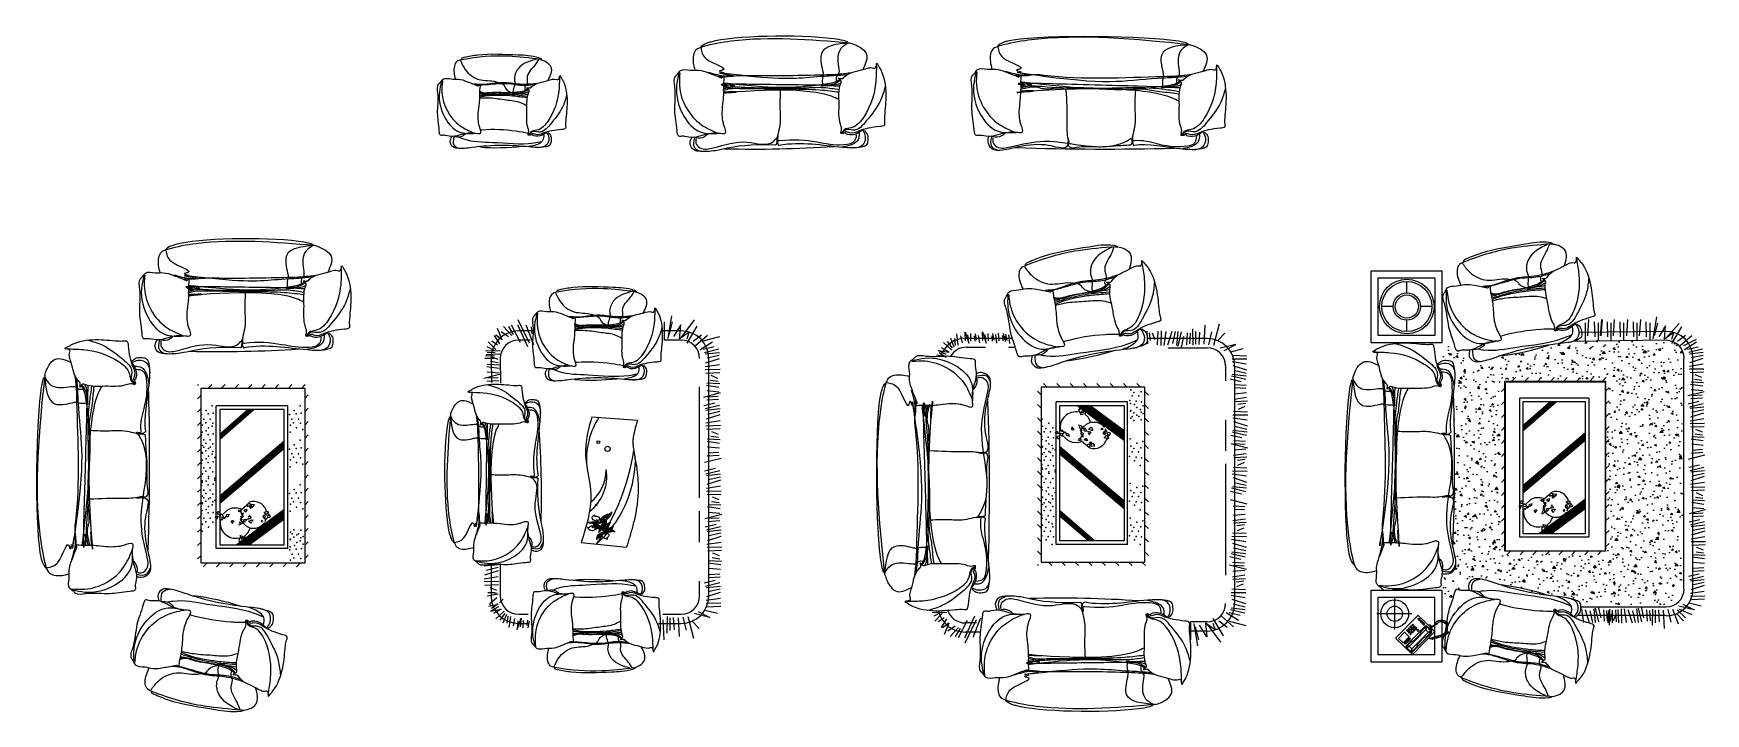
# Model space of a CAD drawing. Header units: metres. Extents: x 310.8 to 324.9, y 159.2 to 165.
import ezdxf

# ---------------------------------------------------------------- set-up
doc = ezdxf.new("R2010")
doc.units = ezdxf.units.M
for name, color, linetype in [('02', 2, 'Continuous'), ('4', 4, 'Continuous'), ('8', 8, 'Continuous')]:
    doc.layers.add(name, color=color, linetype=linetype)

# ---------------------------------------------------------------- blocks, each defined once
blk = doc.blocks.new('sofa1')
at = {"layer": '02', "color": 7}
blk.add_arc((-0.031, 1.799), 1.8, 265.3222, 276.6481, dxfattribs=at)
for points, knots in [([(0.33, 0.742), (0.24, 0.753), (0.02, 0.78), (-0.208, 0.764), (-0.375, 0.729), (-0.403, 0.663), (-0.391, 0.613), (-0.383, 0.577)], [0, 0, 0, 0, 270.039046, 660.818296, 706.148491, 749.09312, 857.535712, 857.535712, 857.535712, 857.535712]), ([(-0.34, 0.731), (-0.328, 0.706), (-0.296, 0.637), (-0.188, 0.553), (-0.074, 0.569), (-0.018, 0.546), (-0.007, 0.542)], [0, 0, 0, 0, 84.128374, 226.606846, 372.740818, 407.162137, 407.162137, 407.162137, 407.162137]), ([(0.346, 0.737), (0.345, 0.739), (0.339, 0.748), (0.268, 0.774), (0.093, 0.778), (-0.125, 0.793), (-0.276, 0.765), (-0.328, 0.754), (-0.333, 0.743), (-0.334, 0.738)], [17.99656, 17.99656, 17.99656, 17.99656, 24.654541, 59.355785, 289.542515, 728.551681, 882.30278, 904.288941, 924.788376, 924.788376, 924.788376, 924.788376]), ([(0.306, 0.745), (0.244, 0.729), (0.15, 0.701), (0.107, 0.592), (0.121, 0.542), (0.111, 0.509), (0.1, 0.48), (0.103, 0.457), (0.104, 0.452)], [14.22546, 14.22546, 14.22546, 14.22546, 248.732969, 375.734785, 418.155281, 441.003934, 511.971111, 531.951261, 531.951261, 531.951261, 531.951261]), ([(0.319, 0.744), (0.309, 0.727), (0.277, 0.674), (0.205, 0.615), (0.23, 0.538), (0.199, 0.512), (0.202, 0.492), (0.203, 0.479)], [0, 0, 0, 0, 61.206725, 186.909798, 242.281131, 261.367916, 297.674339, 297.674339, 297.674339, 297.674339]), ([(0.33, 0.742), (0.348, 0.737), (0.384, 0.726), (0.445, 0.664), (0.415, 0.604), (0.395, 0.563)], [0, 0, 0, 0, 54.75336, 114.202099, 231.89639, 231.89639, 231.89639, 231.89639]), ([(-0.194, 0.518), (-0.224, 0.531), (-0.277, 0.553), (-0.352, 0.581), (-0.418, 0.572), (-0.483, 0.593), (-0.504, 0.552), (-0.54, 0.525), (-0.518, 0.422), (-0.542, 0.293), (-0.519, 0.19), (-0.516, 0.095), (-0.482, 0.105), (-0.448, 0.099), (-0.4, 0.086), (-0.313, 0.117), (-0.246, 0.126), (-0.155, 0.108), (-0.183, 0.172), (-0.192, 0.217), (-0.196, 0.277), (-0.183, 0.357), (-0.177, 0.438), (-0.18, 0.486), (-0.169, 0.546), (-0.189, 0.516), (-0.194, 0.518)], [0, 0, 0, 0, 98.119314, 172.692831, 232.74173, 302.439842, 336.564454, 356.938938, 433.9005, 604.32596, 751.710052, 791.94977, 823.175241, 833.763328, 895.231785, 969.223567, 1095.182377, 1126.407804, 1189.552352, 1219.244305, 1279.445255, 1361.374944, 1471.895911, 1498.299857, 1539.176597, 1556.493818, 1556.493818, 1556.493818, 1556.493818]), ([(0.472, 0.572), (0.449, 0.583), (0.374, 0.55), (0.288, 0.547), (0.247, 0.495), (0.199, 0.511), (0.244, 0.487), (0.215, 0.424), (0.226, 0.322), (0.211, 0.202), (0.241, 0.138), (0.224, 0.102), (0.252, 0.103), (0.265, 0.124), (0.306, 0.097), (0.388, 0.137), (0.457, 0.147), (0.549, 0.154), (0.543, 0.192), (0.548, 0.263), (0.566, 0.387), (0.546, 0.527), (0.511, 0.582), (0.493, 0.618), (0.495, 0.584), (0.485, 0.571), (0.475, 0.57), (0.472, 0.572)], [0, 0, 0, 0, 77.460003, 216.616316, 242.592133, 269.122461, 299.684216, 314.285274, 461.198871, 610.330928, 656.503493, 678.239857, 695.053548, 715.711324, 745.377151, 808.970842, 966.326307, 1001.970526, 1023.57377, 1064.379851, 1225.490641, 1402.032064, 1440.74303, 1458.055816, 1482.535402, 1497.909181, 1507.517005, 1507.517005, 1507.517005, 1507.517005]), ([(0.494, 0.594), (0.493, 0.554), (0.49, 0.426), (0.437, 0.262), (0.333, 0.141), (0.254, 0.142), (0.24, 0.116), (0.235, 0.106)], [0, 0, 0, 0, 117.963525, 384.177235, 507.385496, 559.123739, 591.832875, 591.832875, 591.832875, 591.832875]), ([(-0.498, 0.555), (-0.506, 0.526), (-0.532, 0.424), (-0.494, 0.261), (-0.369, 0.114), (-0.263, 0.118), (-0.215, 0.12)], [0, 0, 0, 0, 90.463322, 313.709381, 477.58989, 615.534186, 615.534186, 615.534186, 615.534186]), ([(-0.492, 0.561), (-0.495, 0.529), (-0.507, 0.391), (-0.405, 0.2), (-0.264, 0.139), (-0.222, 0.12)], [0, 0, 0, 0, 95.162541, 415.634162, 552.498185, 552.498185, 552.498185, 552.498185]), ([(0.305, 0.54), (0.271, 0.536), (0.21, 0.528), (0.125, 0.535), (0.061, 0.545), (-0.003, 0.545), (-0.073, 0.539), (-0.151, 0.526), (-0.203, 0.532), (-0.226, 0.535)], [0, 0, 0, 0, 100.470543, 186.24085, 253.832864, 294.62969, 376.629754, 464.933143, 532.371288, 532.371288, 532.371288, 532.371288]), ([(0.278, 0.528), (0.248, 0.524), (0.198, 0.519), (0.122, 0.527), (0.052, 0.54), (-0.026, 0.535), (-0.098, 0.53), (-0.161, 0.524), (-0.196, 0.527), (-0.211, 0.527)], [0, 0, 0, 0, 91.226814, 149.43917, 228.780747, 303.329124, 384.737847, 446.227102, 491.145097, 491.145097, 491.145097, 491.145097]), ([(0.232, 0.49), (0.217, 0.478), (0.176, 0.453), (0.099, 0.456), (0.015, 0.459), (-0.063, 0.461), (-0.132, 0.447), (-0.167, 0.461), (-0.181, 0.467)], [49.606189, 49.606189, 49.606189, 49.606189, 124.052713, 239.571345, 333.3214, 456.942517, 542.38691, 600.329448, 600.329448, 600.329448, 600.329448]), ([(0.217, 0.419), (0.179, 0.424), (0.106, 0.434), (-0.011, 0.44), (-0.105, 0.439), (-0.163, 0.427), (-0.18, 0.423)], [0, 0, 0, 0, 116.562185, 222.194747, 348.713424, 399.44985, 399.44985, 399.44985, 399.44985]), ([(0.229, 0.494), (0.219, 0.488), (0.191, 0.472), (0.125, 0.462), (0.047, 0.459), (-0.032, 0.465), (-0.093, 0.461), (-0.144, 0.456), (-0.168, 0.468), (-0.178, 0.473)], [0, 0, 0, 0, 34.784722, 96.680299, 197.590449, 268.789183, 333.556229, 382.841802, 415.787105, 415.787105, 415.787105, 415.787105]), ([(0.22, 0.431), (0.192, 0.434), (0.107, 0.445), (-0.026, 0.452), (-0.131, 0.441), (-0.178, 0.436)], [0, 0, 0, 0, 83.197881, 257.096688, 398.574785, 398.574785, 398.574785, 398.574785]), ([(0.006, 0.541), (0.008, 0.54), (0.016, 0.534), (0.031, 0.523), (0.042, 0.483), (0.075, 0.469), (0.098, 0.46)], [0, 0, 0, 0, 9.545165, 27.144843, 55.323571, 125.754264, 125.754264, 125.754264, 125.754264]), ([(0.234, 0.468), (0.223, 0.464), (0.195, 0.453), (0.147, 0.45), (0.111, 0.45), (0.092, 0.45)], [0, 0, 0, 0, 35.877327, 88.238866, 143.862719, 143.862719, 143.862719, 143.862719]), ([(0.227, 0.447), (0.211, 0.447), (0.189, 0.448), (0.167, 0.451), (0.162, 0.451)], [0, 0, 0, 0, 49.041708, 65.204045, 65.204045, 65.204045, 65.204045]), ([(0.555, 0.442), (0.544, 0.406), (0.516, 0.313), (0.431, 0.214), (0.344, 0.109), (0.262, 0.145), (0.247, 0.109), (0.233, 0.11), (0.227, 0.11)], [0, 0, 0, 0, 109.234448, 287.695503, 405.349205, 463.335984, 485.328257, 502.01401, 502.01401, 502.01401, 502.01401]), ([(0.218, 0.35), (0.202, 0.36), (0.148, 0.389), (0.041, 0.397), (-0.075, 0.419), (-0.151, 0.416), (-0.182, 0.415)], [0, 0, 0, 0, 57.385661, 181.233526, 316.53682, 409.693452, 409.693452, 409.693452, 409.693452]), ([(0.231, 0.118), (0.198, 0.127), (0.068, 0.148), (-0.067, 0.155), (-0.167, 0.147), (-0.171, 0.146)], [89.052228, 89.052228, 89.052228, 89.052228, 222.96578, 599.021538, 613.61065, 613.61065, 613.61065, 613.61065]), ([(0.399, 0.125), (0.408, 0.115), (0.426, 0.094), (0.424, 0.055), (0.416, 0.014), (0.34, -0.003), (0.212, 0.008), (0.002, 0.024), (-0.199, 0.008), (-0.337, -0.013), (-0.407, 0.001), (-0.435, 0.048), (-0.419, 0.079), (-0.411, 0.094)], [0, 0, 0, 0, 37.68612, 79.329981, 114.371605, 150.403308, 289.028167, 513.709372, 772.450908, 897.464887, 929.06844, 981.344349, 1030.433254, 1030.433254, 1030.433254, 1030.433254]), ([(-0.395, 0.09), (-0.401, 0.064), (-0.411, 0.018), (-0.368, 0), (-0.349, -0.008)], [0, 0, 0, 0, 68.252622, 123.969332, 123.969332, 123.969332, 123.969332]), ([(-0.298, 0.114), (-0.306, 0.107), (-0.329, 0.088), (-0.367, 0.085), (-0.389, 0.093), (-0.392, 0.094)], [0, 0, 0, 0, 30.899292, 91.483063, 101.255961, 101.255961, 101.255961, 101.255961]), ([(-0.355, 0.089), (-0.341, 0.083), (-0.251, 0.047), (-0.034, 0.049), (0.186, 0.02), (0.322, 0.048), (0.345, 0.052)], [0, 0, 0, 0, 45.169023, 289.470004, 635.876796, 705.598095, 705.598095, 705.598095, 705.598095]), ([(0.361, 0.108), (0.361, 0.09), (0.36, 0.062), (0.312, 0.021), (0.269, 0.014), (0.235, 0.009)], [0, 0, 0, 0, 50.323859, 79.58324, 179.713928, 179.713928, 179.713928, 179.713928]), ([(0.392, 0.133), (0.378, 0.122), (0.345, 0.098), (0.29, 0.09), (0.264, 0.106), (0.257, 0.111)], [0, 0, 0, 0, 53.565828, 123.379729, 146.192886, 146.192886, 146.192886, 146.192886]), ([(0.388, 0.126), (0.395, 0.111), (0.412, 0.077), (0.388, 0.004), (0.337, 0.001), (0.31, -0.001)], [0, 0, 0, 0, 48.420524, 113.829041, 189.16124, 189.16124, 189.16124, 189.16124])]:
    blk.add_open_spline(points, degree=3, knots=knots, dxfattribs=at)
for points in [[(-0.178, 0.454), (-0.165, 0.453), (-0.153, 0.452), (-0.14, 0.45)], [(0.263, 0.515), (0.257, 0.511), (0.252, 0.506), (0.247, 0.502)]]:
    blk.add_open_spline(points, degree=3, dxfattribs=at)
blk = doc.blocks.new('sofa2')
at = {"layer": '02', "color": 7, "extrusion": (0, 0, -1)}
blk.add_ellipse((-0.216, 10.264), major_axis=(10.264, 0.229), ratio=1, start_param=1.52737, end_param=1.616814, dxfattribs=at)
at = {"layer": '02', "color": 7}
for points, knots in [([(0.595, 0.892), (0.257, 0.92), (-0.163, 0.955), (-0.583, 0.88), (-0.703, 0.843), (-0.736, 0.765), (-0.721, 0.706), (-0.711, 0.664)], [0, 0, 0, 0, 1111.270695, 1384.15626, 1449.73045, 1505.502696, 1646.33723, 1646.33723, 1646.33723, 1646.33723]), ([(0.576, 0.9), (0.569, 0.908), (0.28, 0.971), (-0.433, 0.951), (-0.607, 0.891), (-0.644, 0.878), (-0.665, 0.854), (-0.664, 0.851)], [0, 0, 0, 0, 127.50928, 732.614955, 770.548522, 809.419481, 817.699888, 817.699888, 817.699888, 817.699888]), ([(-0.659, 0.851), (-0.654, 0.819), (-0.641, 0.735), (-0.402, 0.676), (-0.521, 0.656), (-0.486, 0.648), (-0.465, 0.643)], [0, 0, 0, 0, 113.065318, 298.102295, 326.758206, 371.461218, 371.461218, 371.461218, 371.461218]), ([(0.592, 0.892), (0.486, 0.883), (0.319, 0.868), (0.356, 0.697), (0.372, 0.63), (0.36, 0.594), (0.36, 0.562), (0.363, 0.539), (0.364, 0.533)], [0, 0, 0, 0, 280.085603, 441.728609, 484.149105, 506.997759, 566.365328, 586.345478, 586.345478, 586.345478, 586.345478]), ([(0.582, 0.894), (0.558, 0.88), (0.487, 0.838), (0.489, 0.723), (0.509, 0.636), (0.474, 0.605), (0.478, 0.581), (0.48, 0.566)], [0, 0, 0, 0, 90.246293, 262.71043, 334.621253, 359.409286, 406.560484, 406.560484, 406.560484, 406.560484]), ([(0.595, 0.892), (0.625, 0.882), (0.677, 0.865), (0.759, 0.789), (0.725, 0.717), (0.702, 0.669)], [0, 0, 0, 0, 105.792047, 182.998201, 335.84793, 335.84793, 335.84793, 335.84793]), ([(0.792, 0.68), (0.765, 0.693), (0.678, 0.653), (0.577, 0.647), (0.531, 0.586), (0.474, 0.604), (0.526, 0.577), (0.494, 0.503), (0.51, 0.384), (0.494, 0.243), (0.531, 0.169), (0.511, 0.126), (0.544, 0.128), (0.559, 0.153), (0.607, 0.123), (0.702, 0.171), (0.783, 0.184), (0.89, 0.193), (0.882, 0.238), (0.887, 0.321), (0.906, 0.466), (0.879, 0.63), (0.837, 0.693), (0.816, 0.735), (0.818, 0.695), (0.806, 0.679), (0.795, 0.678), (0.792, 0.68)], [0, 0, 0, 0, 100.597406, 281.319891, 315.054718, 349.509689, 389.200281, 408.162693, 598.959573, 792.637569, 852.601939, 880.830983, 902.666946, 929.495226, 968.022274, 1050.611483, 1254.96923, 1301.260424, 1329.316584, 1382.311494, 1591.546287, 1820.820862, 1871.094845, 1893.578982, 1925.370652, 1945.336599, 1957.814292, 1957.814292, 1957.814292, 1957.814292]), ([(0.817, 0.706), (0.816, 0.66), (0.815, 0.51), (0.757, 0.318), (0.638, 0.175), (0.546, 0.174), (0.53, 0.143), (0.524, 0.131)], [0, 0, 0, 0, 153.199383, 498.931474, 658.942203, 726.134726, 768.614124, 768.614124, 768.614124, 768.614124]), ([(-0.489, 0.599), (-0.524, 0.614), (-0.586, 0.638), (-0.674, 0.67), (-0.751, 0.658), (-0.828, 0.681), (-0.851, 0.632), (-0.893, 0.6), (-0.865, 0.48), (-0.891, 0.329), (-0.862, 0.209), (-0.856, 0.098), (-0.816, 0.11), (-0.777, 0.104), (-0.72, 0.09), (-0.62, 0.128), (-0.541, 0.139), (-0.435, 0.121), (-0.468, 0.195), (-0.48, 0.247), (-0.486, 0.317), (-0.472, 0.412), (-0.467, 0.506), (-0.471, 0.562), (-0.46, 0.632), (-0.483, 0.597), (-0.489, 0.599)], [0, 0, 0, 0, 127.427681, 224.276404, 302.261986, 392.779016, 437.096694, 463.557063, 563.507143, 784.838909, 976.246821, 1028.506194, 1069.058754, 1082.809516, 1162.638681, 1258.731906, 1422.314775, 1462.867277, 1544.873185, 1583.434163, 1661.617215, 1768.019408, 1911.553131, 1945.84397, 1998.930645, 2021.420543, 2021.420543, 2021.420543, 2021.420543]), ([(-0.845, 0.636), (-0.853, 0.602), (-0.881, 0.482), (-0.834, 0.292), (-0.684, 0.123), (-0.561, 0.13), (-0.505, 0.133)], [0, 0, 0, 0, 117.484834, 407.414781, 620.246611, 799.395046, 799.395046, 799.395046, 799.395046]), ([(-0.838, 0.643), (-0.84, 0.606), (-0.852, 0.445), (-0.728, 0.223), (-0.563, 0.154), (-0.514, 0.133)], [0, 0, 0, 0, 123.587716, 539.784626, 717.53011, 717.53011, 717.53011, 717.53011]), ([(0.597, 0.639), (0.558, 0.635), (0.482, 0.626), (0.213, 0.619), (-0.058, 0.613), (-0.3, 0.618), (-0.378, 0.615), (-0.467, 0.607), (-0.546, 0.63), (-0.594, 0.645)], [0, 0, 0, 0, 130.481225, 253.633351, 898.47273, 1034.014316, 1058.876431, 1161.043602, 1328.287173, 1328.287173, 1328.287173, 1328.287173]), ([(0.566, 0.625), (0.531, 0.622), (0.47, 0.616), (0.203, 0.605), (0.082, 0.566), (-0.645, 0.659), (-0.331, 0.611), (-0.457, 0.608), (-0.493, 0.609), (-0.509, 0.61)], [0, 0, 0, 0, 118.476382, 205.76869, 865.568864, 1169.272767, 1282.511113, 1362.367287, 1420.702346, 1420.702346, 1420.702346, 1420.702346]), ([(0.513, 0.58), (0.495, 0.566), (0.448, 0.535), (0.358, 0.537), (-0.438, 0.547), (-0.528, 0.548), (-0.415, 0.517), (-0.456, 0.533), (-0.472, 0.54)], [49.606189, 49.606189, 49.606189, 49.606189, 124.052713, 239.571345, 333.3214, 456.942517, 542.38691, 600.329448, 600.329448, 600.329448, 600.329448]), ([(0.51, 0.584), (0.498, 0.577), (0.466, 0.558), (0.15, 0.509), (-0.011, 0.506), (-0.524, 0.561), (-0.319, 0.531), (-0.433, 0.528), (-0.459, 0.542), (-0.469, 0.547)], [0, 0, 0, 0, 45.174964, 125.558829, 1031.145926, 1097.383053, 1205.658022, 1269.66526, 1312.451368, 1312.451368, 1312.451368, 1312.451368]), ([(0.5, 0.416), (0.481, 0.426), (0.225, 0.564), (-0.756, 0.439), (-0.322, 0.485), (-0.408, 0.482), (-0.473, 0.479)], [0, 0, 0, 0, 74.526832, 1008.506099, 1049.984337, 1170.966975, 1170.966975, 1170.966975, 1170.966975]), ([(0.502, 0.478), (0.477, 0.481), (0.422, 0.489), (0.288, 0.5), (0.143, 0.504), (-0.012, 0.503), (-0.124, 0.505), (-0.225, 0.508), (-0.322, 0.506), (-0.403, 0.513), (-0.455, 0.497), (-0.474, 0.492)], [0, 0, 0, 0, 84.789669, 184.733607, 445.9307, 569.81752, 700.359946, 819.842709, 906.121054, 1023.391946, 1087.239307, 1087.239307, 1087.239307, 1087.239307]), ([(0.504, 0.498), (0.461, 0.505), (0.354, 0.524), (0.158, 0.505), (-0.064, 0.516), (-0.259, 0.512), (-0.39, 0.527), (-0.449, 0.511), (-0.47, 0.506)], [0, 0, 0, 0, 142.976238, 362.035172, 651.850347, 881.968419, 1014.722732, 1085.027371, 1085.027371, 1085.027371, 1085.027371]), ([(0.008, 0.492), (0.006, 0.439), (0.001, 0.341), (0.016, 0.208), (-0.029, 0.075), (-0.008, 0.034), (-0.004, 0.032), (-0.002, 0.031)], [0, 0, 0, 0, 175.924574, 324.224602, 448.430744, 460.868212, 466.272512, 466.272512, 466.272512, 466.272512]), ([(0.516, 0.554), (0.503, 0.549), (0.471, 0.536), (0.414, 0.532), (0.372, 0.531), (0.35, 0.53)], [0, 0, 0, 0, 46.593931, 114.59593, 186.8347, 186.8347, 186.8347, 186.8347]), ([(0.508, 0.53), (0.489, 0.53), (0.463, 0.53), (0.438, 0.532), (0.432, 0.533)], [0, 0, 0, 0, 63.690529, 84.680578, 84.680578, 84.680578, 84.680578]), ([(0.892, 0.53), (0.88, 0.488), (0.848, 0.379), (0.751, 0.261), (0.651, 0.137), (0.555, 0.177), (0.537, 0.135), (0.521, 0.135), (0.514, 0.136)], [0, 0, 0, 0, 141.86292, 373.630524, 526.427539, 601.735045, 630.296438, 651.966247, 651.966247, 651.966247, 651.966247]), ([(0.715, 0.156), (0.726, 0.145), (0.747, 0.121), (0.746, 0.075), (0.737, 0.027), (0.649, 0.006), (0.419, 0.018), (0.186, 0.064), (-0.002, 0.031)], [0, 0, 0, 0, 48.943013, 103.025949, 148.534553, 195.328972, 375.361256, 945.044024, 945.044024, 945.044024, 945.044024]), ([(0.707, 0.166), (0.691, 0.153), (0.653, 0.124), (0.589, 0.113), (0.558, 0.132), (0.55, 0.137)], [0, 0, 0, 0, 69.56601, 160.233414, 189.860891, 189.860891, 189.860891, 189.860891]), ([(0.703, 0.158), (0.712, 0.141), (0.732, 0.101), (0.705, 0.014), (0.645, 0.01), (0.613, 0.008)], [0, 0, 0, 0, 62.883797, 147.829924, 245.663948, 245.663948, 245.663948, 245.663948]), ([(-0.031, 0.033), (-0.173, 0.041), (-0.351, 0.031), (-0.544, -0.018), (-0.645, -0.024), (-0.727, -0.01), (-0.761, 0.044), (-0.743, 0.082), (-0.734, 0.1)], [976.824593, 976.824593, 976.824593, 976.824593, 1441.856731, 1568.220499, 1730.576316, 1771.619892, 1839.510682, 1903.262507, 1903.262507, 1903.262507, 1903.262507]), ([(-0.714, 0.095), (-0.721, 0.064), (-0.732, 0.01), (-0.682, -0.01), (-0.659, -0.019)], [0, 0, 0, 0, 88.639768, 160.999132, 160.999132, 160.999132, 160.999132]), ([(-0.601, 0.125), (-0.611, 0.117), (-0.638, 0.093), (-0.682, 0.089), (-0.708, 0.098), (-0.712, 0.099)], [0, 0, 0, 0, 40.128951, 118.809172, 131.501248, 131.501248, 131.501248, 131.501248]), ([(-0.701, 0.087), (-0.703, 0.075), (-0.706, 0.045), (-0.654, -0.012), (-0.489, 0.024), (-0.308, 0.092), (-0.088, 0.014), (-0.033, 0.082), (-0.025, 0.092)], [0, 0, 0, 0, 39.91953, 98.394496, 223.226072, 544.597982, 789.382304, 830.009833, 830.009833, 830.009833, 830.009833]), ([(-0.019, 0.107), (-0.02, 0.092), (-0.022, 0.069), (-0.022, 0.036), (-0.03, 0.033), (-0.031, 0.033)], [0, 0, 0, 0, 55.279979, 82.352953, 85.624213, 85.624213, 85.624213, 85.624213]), ([(0.647, 0.121), (0.645, 0.102), (0.638, 0.049), (0.489, 0.022), (0.29, 0.068), (0.116, 0.084), (-0.014, 0.067), (-0.011, 0.092), (-0.011, 0.105), (-0.011, 0.11)], [0, 0, 0, 0, 59.307287, 165.954693, 419.345723, 769.096628, 779.083152, 806.978354, 824.443145, 824.443145, 824.443145, 824.443145]), ([(0.671, 0.136), (0.671, 0.115), (0.672, 0.082), (0.616, 0.033), (0.566, 0.024), (0.526, 0.017)], [0, 0, 0, 0, 65.355661, 103.354857, 233.394712, 233.394712, 233.394712, 233.394712])]:
    blk.add_open_spline(points, degree=3, knots=knots, dxfattribs=at)
for points in [[(0.548, 0.61), (0.542, 0.605), (0.536, 0.599), (0.53, 0.594)], [(-0.469, 0.525), (-0.454, 0.523), (-0.439, 0.522), (-0.424, 0.521)]]:
    blk.add_open_spline(points, degree=3, dxfattribs=at)
blk = doc.blocks.new('sofa3')
at = {"layer": '02', "color": 7, "extrusion": (0, 0, -1)}
blk.add_ellipse((0.082, 21.542), major_axis=(0.024, -21.542), ratio=1, start_param=-0.025923, end_param=0.035823, dxfattribs=at)
at = {"layer": '02', "color": 7}
for points, knots in [([(0.801, 0.88), (0.341, 0.927), (-0.203, 0.983), (-0.74, 0.89), (-0.86, 0.853), (-0.893, 0.775), (-0.878, 0.716), (-0.868, 0.674)], [0, 0, 0, 0, 1515.707727, 1788.593293, 1854.167483, 1909.939728, 2050.774263, 2050.774263, 2050.774263, 2050.774263]), ([(0.782, 0.888), (0.775, 0.896), (0.486, 0.958), (-0.59, 0.961), (-0.765, 0.901), (-0.802, 0.889), (-0.822, 0.864), (-0.821, 0.862)], [0, 0, 0, 0, 127.50928, 732.614955, 770.548522, 809.419481, 817.699888, 817.699888, 817.699888, 817.699888]), ([(-0.817, 0.861), (-0.812, 0.83), (-0.798, 0.745), (-0.559, 0.686), (-0.678, 0.666), (-0.644, 0.658), (-0.623, 0.653)], [0, 0, 0, 0, 113.065318, 298.102295, 326.758206, 371.461218, 371.461218, 371.461218, 371.461218]), ([(0.798, 0.88), (0.692, 0.871), (0.525, 0.856), (0.562, 0.684), (0.578, 0.618), (0.567, 0.581), (0.566, 0.55), (0.569, 0.527), (0.57, 0.521)], [0, 0, 0, 0, 280.085603, 441.728609, 484.149105, 506.997759, 566.365328, 586.345478, 586.345478, 586.345478, 586.345478]), ([(0.789, 0.882), (0.764, 0.868), (0.693, 0.825), (0.695, 0.711), (0.715, 0.624), (0.68, 0.592), (0.684, 0.569), (0.686, 0.554)], [0, 0, 0, 0, 90.246293, 262.71043, 334.621253, 359.409286, 406.560484, 406.560484, 406.560484, 406.560484]), ([(0.801, 0.88), (0.831, 0.87), (0.883, 0.853), (0.965, 0.776), (0.931, 0.704), (0.908, 0.657)], [0, 0, 0, 0, 105.792047, 182.998201, 335.84793, 335.84793, 335.84793, 335.84793]), ([(0.998, 0.668), (0.971, 0.681), (0.884, 0.641), (0.784, 0.635), (0.737, 0.574), (0.68, 0.592), (0.733, 0.565), (0.701, 0.491), (0.716, 0.372), (0.7, 0.231), (0.737, 0.157), (0.717, 0.114), (0.75, 0.115), (0.766, 0.141), (0.813, 0.11), (0.909, 0.158), (0.989, 0.172), (1.097, 0.181), (1.088, 0.225), (1.093, 0.308), (1.112, 0.454), (1.085, 0.617), (1.044, 0.681), (1.022, 0.722), (1.024, 0.682), (1.013, 0.667), (1.002, 0.666), (0.998, 0.668)], [0, 0, 0, 0, 100.597406, 281.319891, 315.054718, 349.509689, 389.200281, 408.162693, 598.959573, 792.637569, 852.601939, 880.830983, 902.666946, 929.495226, 968.022274, 1050.611483, 1254.96923, 1301.260424, 1329.316584, 1382.311494, 1591.546287, 1820.820862, 1871.094845, 1893.578982, 1925.370652, 1945.336599, 1957.814292, 1957.814292, 1957.814292, 1957.814292]), ([(-0.646, 0.609), (-0.681, 0.624), (-0.743, 0.649), (-0.832, 0.68), (-0.908, 0.668), (-0.985, 0.691), (-1.008, 0.643), (-1.051, 0.611), (-1.022, 0.49), (-1.048, 0.339), (-1.019, 0.219), (-1.013, 0.108), (-0.974, 0.12), (-0.935, 0.114), (-0.877, 0.1), (-0.777, 0.138), (-0.698, 0.15), (-0.592, 0.131), (-0.626, 0.205), (-0.638, 0.257), (-0.643, 0.327), (-0.629, 0.422), (-0.624, 0.516), (-0.628, 0.572), (-0.618, 0.643), (-0.64, 0.607), (-0.646, 0.609)], [0, 0, 0, 0, 127.427681, 224.276404, 302.261986, 392.779016, 437.096694, 463.557063, 563.507143, 784.838909, 976.246821, 1028.506194, 1069.058754, 1082.809516, 1162.638681, 1258.731906, 1422.314775, 1462.867277, 1544.873185, 1583.434163, 1661.617215, 1768.019408, 1911.553131, 1945.84397, 1998.930645, 2021.420543, 2021.420543, 2021.420543, 2021.420543]), ([(-1.002, 0.646), (-1.01, 0.612), (-1.039, 0.492), (-0.991, 0.302), (-0.842, 0.133), (-0.719, 0.14), (-0.663, 0.143)], [0, 0, 0, 0, 117.484834, 407.414781, 620.246611, 799.395046, 799.395046, 799.395046, 799.395046]), ([(0.706, 0.404), (0.687, 0.414), (0.322, 0.604), (-1.065, 0.434), (-0.48, 0.495), (-0.566, 0.492), (-0.63, 0.489)], [0, 0, 0, 0, 74.526832, 1413.178036, 1454.656274, 1575.638913, 1575.638913, 1575.638913, 1575.638913]), ([(-0.995, 0.653), (-0.998, 0.616), (-1.009, 0.455), (-0.886, 0.233), (-0.72, 0.164), (-0.671, 0.144)], [0, 0, 0, 0, 123.587716, 539.784626, 717.53011, 717.53011, 717.53011, 717.53011]), ([(0.803, 0.627), (0.764, 0.623), (0.689, 0.614), (0.277, 0.604), (-0.116, 0.581), (-0.478, 0.628), (-0.536, 0.625), (-0.625, 0.617), (-0.703, 0.64), (-0.752, 0.655)], [0, 0, 0, 0, 130.481225, 253.633351, 1371.652109, 1438.243529, 1463.105643, 1565.272815, 1732.516386, 1732.516386, 1732.516386, 1732.516386]), ([(0.772, 0.613), (0.737, 0.609), (0.676, 0.604), (0.266, 0.587), (0.14, 0.521), (-0.769, 0.665), (-0.487, 0.621), (-0.614, 0.618), (-0.651, 0.619), (-0.666, 0.62)], [0, 0, 0, 0, 118.476382, 205.76869, 1338.819057, 1574.505303, 1687.743648, 1767.599823, 1825.934882, 1825.934882, 1825.934882, 1825.934882]), ([(0.719, 0.568), (0.702, 0.554), (0.654, 0.523), (0.565, 0.525), (-0.595, 0.557), (-0.686, 0.558), (-0.572, 0.527), (-0.613, 0.543), (-0.63, 0.55)], [49.606189, 49.606189, 49.606189, 49.606189, 124.052713, 239.571345, 333.3214, 456.942517, 542.38691, 600.329448, 600.329448, 600.329448, 600.329448]), ([(0.716, 0.572), (0.704, 0.565), (0.672, 0.545), (0.234, 0.478), (0.02, 0.497), (-0.681, 0.572), (-0.477, 0.541), (-0.591, 0.538), (-0.616, 0.552), (-0.627, 0.557)], [0, 0, 0, 0, 45.174964, 125.558829, 1435.394901, 1501.632028, 1609.906997, 1673.914235, 1716.700343, 1716.700343, 1716.700343, 1716.700343]), ([(1.023, 0.694), (1.023, 0.648), (1.022, 0.498), (0.964, 0.306), (0.844, 0.162), (0.752, 0.162), (0.736, 0.131), (0.73, 0.119)], [0, 0, 0, 0, 153.199383, 498.931474, 658.942203, 726.134726, 768.614124, 768.614124, 768.614124, 768.614124]), ([(0.708, 0.465), (0.683, 0.469), (0.628, 0.477), (0.527, 0.481), (0.425, 0.51), (0.127, 0.495), (-0.156, 0.536), (-0.426, 0.502), (-0.498, 0.528), (-0.561, 0.521), (-0.613, 0.507), (-0.631, 0.502)], [0, 0, 0, 0, 84.789669, 184.733607, 334.57095, 433.751128, 1175.376777, 1294.85954, 1312.78191, 1430.052802, 1493.900162, 1493.900162, 1493.900162, 1493.900162]), ([(0.71, 0.485), (0.668, 0.492), (0.594, 0.502), (0.433, 0.521), (0.089, 0.511), (-0.26, 0.508), (-0.548, 0.537), (-0.607, 0.521), (-0.627, 0.516)], [0, 0, 0, 0, 142.976238, 249.361229, 539.176404, 1286.583857, 1419.33817, 1489.642809, 1489.642809, 1489.642809, 1489.642809]), ([(0.299, 0.035), (0.257, 0.033), (0.167, 0.028), (0.014, 0.014), (-0.108, 0.029), (-0.205, 0.005), (-0.227, 0.035), (-0.215, 0.057), (-0.237, 0.12), (-0.23, 0.269), (-0.237, 0.408), (-0.242, 0.5)], [0, 0, 0, 0, 142.141502, 300.562385, 505.563883, 570.321818, 591.328478, 609.687646, 645.585814, 801.823809, 1109.18114, 1109.18114, 1109.18114, 1109.18114]), ([(0.339, 0.494), (0.336, 0.441), (0.331, 0.343), (0.346, 0.21), (0.301, 0.076), (0.322, 0.036), (0.327, 0.033), (0.328, 0.033)], [0, 0, 0, 0, 175.924574, 324.224602, 448.430744, 460.868212, 466.272512, 466.272512, 466.272512, 466.272512]), ([(0.722, 0.542), (0.709, 0.537), (0.677, 0.523), (0.62, 0.519), (0.578, 0.519), (0.557, 0.518)], [0, 0, 0, 0, 46.593931, 114.59593, 186.8347, 186.8347, 186.8347, 186.8347]), ([(0.714, 0.517), (0.695, 0.518), (0.67, 0.518), (0.644, 0.52), (0.638, 0.521)], [0, 0, 0, 0, 63.690529, 84.680578, 84.680578, 84.680578, 84.680578]), ([(1.098, 0.518), (1.086, 0.476), (1.055, 0.367), (0.957, 0.249), (0.857, 0.125), (0.762, 0.165), (0.744, 0.123), (0.728, 0.123), (0.721, 0.124)], [0, 0, 0, 0, 141.86292, 373.630524, 526.427539, 601.735045, 630.296438, 651.966247, 651.966247, 651.966247, 651.966247]), ([(0.922, 0.144), (0.932, 0.133), (0.954, 0.109), (0.952, 0.063), (0.944, 0.015), (0.855, -0.007), (0.625, 0.006), (0.445, 0.052), (0.328, 0.033)], [0, 0, 0, 0, 48.943013, 103.025949, 148.534553, 195.328972, 375.361256, 945.044024, 945.044024, 945.044024, 945.044024]), ([(0.913, 0.154), (0.897, 0.141), (0.859, 0.112), (0.795, 0.101), (0.764, 0.12), (0.756, 0.125)], [0, 0, 0, 0, 69.56601, 160.233414, 189.860891, 189.860891, 189.860891, 189.860891]), ([(0.909, 0.145), (0.918, 0.128), (0.938, 0.088), (0.912, 0.002), (0.852, -0.002), (0.82, -0.005)], [0, 0, 0, 0, 62.883797, 147.829924, 245.663948, 245.663948, 245.663948, 245.663948]), ([(-0.232, 0.108), (-0.229, 0.092), (-0.225, 0.064), (-0.236, 0.004), (-0.318, 0.015), (-0.439, 0.049), (-0.611, 0.035), (-0.758, -0.009), (-0.87, -0.014), (-0.906, 0.059), (-0.897, 0.096), (-0.893, 0.11)], [0, 0, 0, 0, 54.057053, 98.782834, 173.208008, 269.247002, 550.753472, 703.042908, 802.782889, 881.097333, 928.712847, 928.712847, 928.712847, 928.712847]), ([(-0.872, 0.105), (-0.878, 0.075), (-0.889, 0.02), (-0.839, 0), (-0.816, -0.009)], [0, 0, 0, 0, 88.639768, 160.999132, 160.999132, 160.999132, 160.999132]), ([(-0.759, 0.135), (-0.768, 0.127), (-0.795, 0.103), (-0.84, 0.099), (-0.865, 0.108), (-0.869, 0.11)], [0, 0, 0, 0, 40.128951, 118.809172, 131.501248, 131.501248, 131.501248, 131.501248]), ([(-0.859, 0.097), (-0.86, 0.085), (-0.864, 0.055), (-0.811, -0.002), (-0.647, 0.036), (-0.31, 0.118), (0.078, -0.045), (0.29, 0.084), (0.305, 0.094)], [0, 0, 0, 0, 39.91953, 98.394496, 223.226072, 544.597982, 1306.477161, 1366.627376, 1366.627376, 1366.627376, 1366.627376]), ([(0.312, 0.109), (0.311, 0.094), (0.309, 0.071), (0.308, 0.038), (0.3, 0.035), (0.299, 0.035)], [0, 0, 0, 0, 55.279979, 82.352953, 85.624213, 85.624213, 85.624213, 85.624213]), ([(0.853, 0.109), (0.851, 0.09), (0.845, 0.036), (0.695, 0.011), (0.534, 0.038), (0.401, 0.081), (0.316, 0.069), (0.319, 0.094), (0.319, 0.107), (0.319, 0.112)], [0, 0, 0, 0, 59.307287, 165.954693, 419.345723, 632.803994, 642.790518, 670.68572, 688.150512, 688.150512, 688.150512, 688.150512]), ([(0.878, 0.124), (0.878, 0.103), (0.878, 0.07), (0.823, 0.021), (0.772, 0.012), (0.733, 0.005)], [0, 0, 0, 0, 65.355661, 103.354857, 233.394712, 233.394712, 233.394712, 233.394712])]:
    blk.add_open_spline(points, degree=3, knots=knots, dxfattribs=at)
for points in [[(0.754, 0.598), (0.749, 0.592), (0.743, 0.587), (0.737, 0.582)], [(-0.626, 0.535), (-0.611, 0.534), (-0.596, 0.532), (-0.581, 0.531)]]:
    blk.add_open_spline(points, degree=3, dxfattribs=at)

msp = doc.modelspace()

# ---------------------------------------------------------------- hatches: boundary and pattern name
at = {"layer": '8'}
h = msp.add_hatch(dxfattribs=at)
h.set_pattern_fill('AR-CONC', scale=0.001, angle=135, style=0)
h.set_pattern_definition([(185, (270.50878, 134.22047), (-0.11755338, 0.14009465), [0.01905, -0.20955]), (130, (270.50878, 134.22047), (-0.110177, -0.1600179), [0.01524, -0.16764]), (235.451, (270.49899, 134.23214), (-0.22773024, -0.01992216), [0.01619, -0.17809]), (181.1842, (270.47286, 134.18455), (-0.1619534, 0.22141024), [0.028575, -0.314325]), (231.6356, (270.45937, 134.203), (-0.3428264, -0.0070861), [0.024285, -0.267135]), (126.184, (270.47286, 134.18455), (-0.3428264, -0.0070856), [0.02286, -0.25146]), (156, (270.46388, 134.21149), (-0.03489527, 0.17952055), [0.01905, -0.20955]), (101, (270.46388, 134.21149), (-0.1739412, -0.0865399), [0.01524, -0.16764]), (206.4514, (270.46097, 134.22645), (-0.20883646, 0.09298004), [0.01619, -0.17809]), (172.5, (270.50878, 134.22047), (-0.061973414, -0.05760547), [0, -0.165608, 0, -0.17018, 0, -0.168275]), (142.5, (270.50878, 134.22047), (-0.118087, -0.02358973), [0, -0.097028, 0, -0.161798, 0, -0.064135]), (102.5, (270.548834, 134.18042), (-0.091826196, 0.09992786), [0, -0.0635, 0, -0.19812, 0, -0.26289]), (92.5, (270.5668, 134.16246), (-0.1227224, 0.0867639), [0, -0.08255, 0, -0.131572, 0, -0.18669])])
edge = h.paths.add_edge_path()
edge.add_spline(control_points=[(322.788, 160.577), (322.792, 160.56), (322.8, 160.514), (322.803, 160.436), (322.737, 160.403), (322.705, 160.408), (322.695, 160.41)], knot_values=[469.620343, 469.620343, 469.620343, 469.620343, 512.51828, 585.228726, 642.319956, 666.957391, 666.957391, 666.957391, 666.957391], degree=3, periodic=0)
edge.add_line((322.695, 160.41), (322.695, 160.151))
edge.add_line((322.695, 160.151), (322.702, 160.151))
edge.add_line((322.702, 160.151), (322.781, 160.223))
edge.add_spline(control_points=[(322.781, 160.223), (322.783, 160.228), (322.789, 160.251), (322.798, 160.289), (322.826, 160.277), (322.836, 160.274)], knot_values=[960.785216, 960.785216, 960.785216, 960.785216, 976.246821, 1028.506194, 1062.794453, 1062.794453, 1062.794453, 1062.794453], degree=3, periodic=0)
edge.add_line((322.836, 160.274), (323.166, 160.577))
edge.add_line((323.166, 160.577), (322.788, 160.577))
edge = h.paths.add_edge_path()
edge.add_arc((306.524, 161.352), 16.267, 357.4707, 359.8907, ccw=False)
edge.add_spline(control_points=[(322.774, 160.635), (322.779, 160.615), (322.784, 160.596), (322.788, 160.577)], knot_values=[419.630088, 419.630088, 419.630088, 419.630088, 469.620343, 469.620343, 469.620343, 469.620343], degree=3, periodic=0)
edge.add_line((322.788, 160.577), (323.166, 160.577))
edge.add_line((323.166, 160.577), (323.173, 160.583))
edge.add_line((323.173, 160.583), (323.173, 161.321))
edge.add_line((323.173, 161.321), (322.79, 161.321))
edge = h.paths.add_edge_path()
edge.add_spline(control_points=[(322.792, 162.049), (322.791, 162.032), (322.788, 161.991), (322.783, 161.952), (322.78, 161.928)], knot_values=[317.001492, 317.001492, 317.001492, 317.001492, 375.361256, 467.067417, 467.067417, 467.067417, 467.067417], degree=3, periodic=0)
edge.add_arc((306.524, 161.352), 16.267, 359.8907, 362.0289, ccw=False)
edge.add_line((322.79, 161.321), (323.173, 161.321))
edge.add_line((323.173, 161.321), (323.173, 162.043))
edge.add_line((323.173, 162.043), (323.164, 162.049))
edge.add_line((323.164, 162.049), (322.792, 162.049))
edge = h.paths.add_edge_path()
edge.add_spline(control_points=[(322.837, 162.288), (322.829, 162.285), (322.806, 162.278), (322.799, 162.303), (322.794, 162.319)], knot_values=[981.406871, 981.406871, 981.406871, 981.406871, 1009.183458, 1056.282781, 1056.282781, 1056.282781, 1056.282781], degree=3, periodic=0)
edge.add_line((322.794, 162.319), (322.714, 162.378))
edge.add_line((322.714, 162.378), (322.695, 162.378))
edge.add_line((322.695, 162.378), (322.695, 162.229))
edge.add_line((322.695, 162.229), (322.77, 162.214))
edge.add_line((322.77, 162.214), (322.821, 162.049))
edge.add_line((322.821, 162.049), (323.164, 162.049))
edge.add_line((323.164, 162.049), (322.965, 162.195))
edge.add_spline(control_points=[(322.965, 162.195), (322.962, 162.195), (322.946, 162.199), (322.931, 162.212), (322.923, 162.225)], knot_values=[1197.140204, 1197.140204, 1197.140204, 1197.140204, 1206.58239, 1255.494225, 1255.494225, 1255.494225, 1255.494225], degree=3, periodic=0)
edge.add_line((322.923, 162.225), (322.837, 162.288))
h.paths.add_polyline_path([(322.999, 162.17), (323.164, 162.049), (323.173, 162.049), (323.173, 162.224)])
edge = h.paths.add_edge_path()
edge.add_spline(control_points=[(323.783, 162.365), (323.744, 162.354), (323.623, 162.34), (323.414, 162.314), (323.252, 162.269), (323.173, 162.243)], knot_values=[238.329529, 238.329529, 238.329529, 238.329529, 375.361256, 667.155028, 952.303281, 952.303281, 952.303281, 952.303281], degree=3, periodic=0)
edge.add_line((323.173, 162.243), (323.173, 162.049))
edge.add_line((323.173, 162.049), (324.075, 162.049))
edge.add_line((324.075, 162.049), (324.075, 162.368))
edge.add_line((324.075, 162.368), (323.783, 162.365))
h.paths.add_polyline_path([(324.075, 162.368), (324.075, 162.049), (324.706, 162.049), (324.706, 162.29, 0.289292), (324.571, 162.375)])
h.paths.add_polyline_path([(324.075, 162.049), (324.075, 161.321), (324.706, 161.321), (324.706, 162.049)])
h.paths.add_polyline_path([(324.089, 161.321), (324.075, 161.307), (324.075, 160.577), (324.706, 160.577), (324.706, 161.321)])
h.paths.add_polyline_path([(324.075, 160.577), (324.075, 160.151), (324.64, 160.151, 0.161448), (324.706, 160.219), (324.706, 160.577)])
edge = h.paths.add_edge_path()
edge.add_line((323.173, 160.577), (323.173, 160.318))
edge.add_spline(control_points=[(323.173, 160.318), (323.249, 160.294), (323.409, 160.25), (323.616, 160.223), (323.737, 160.21), (323.776, 160.199)], knot_values=[238.329529, 238.329529, 238.329529, 238.329529, 514.99873, 806.792502, 943.824229, 943.824229, 943.824229, 943.824229], degree=3, periodic=0)
edge.add_spline(control_points=[(323.776, 160.199), (323.788, 160.196), (323.814, 160.187), (323.846, 160.173), (323.852, 160.156), (323.852, 160.151)], knot_values=[131.297279, 131.297279, 131.297279, 131.297279, 174.297836, 221.092255, 238.329529, 238.329529, 238.329529, 238.329529], degree=3, periodic=0)
edge.add_line((323.852, 160.151), (324.075, 160.151))
edge.add_line((324.075, 160.151), (324.075, 160.577))
edge.add_line((324.075, 160.577), (323.173, 160.577))
h.paths.add_polyline_path([(322.971, 160.398), (323.173, 160.351), (323.173, 160.577), (323.166, 160.577)])
h = msp.add_hatch(dxfattribs=at)
h.set_pattern_fill('ANSI31,N', scale=0.025, angle=540, style=0)
h.set_pattern_definition([(225, (326.60204, 171.55433), (0.0561266, -0.0561266), [])])
h.paths.add_polyline_path([(313.117, 160.501), (312.246, 160.501), (312.246, 161.973), (313.117, 161.973)], flags=16)
h.paths.add_polyline_path([(313.147, 160.471), (312.216, 160.471), (312.216, 162.003), (313.147, 162.003)])
h = msp.add_hatch(dxfattribs=at)
h.set_pattern_fill('ANSI31,N', scale=0.025, angle=540, style=0)
h.set_pattern_definition([(135, (333.6697, 150.92824), (0.0561266, 0.0561266), [])])
h.paths.add_polyline_path([(320.185, 161.981), (319.313, 161.981), (319.313, 160.51), (320.185, 160.51)], flags=16)
h.paths.add_polyline_path([(320.215, 162.011), (319.283, 162.011), (319.283, 160.48), (320.215, 160.48)])

# ---------------------------------------------------------------- linework, layer by layer
at = {"layer": '02', "color": 7}
for p, q in [((322.686, 162.957), (322.086, 162.957)), ((322.086, 162.957), (322.086, 162.357)), ((322.626, 162.897), (322.146, 162.897)), ((322.146, 162.897), (322.146, 162.417)), ((322.626, 162.417), (322.626, 162.897)), ((322.686, 162.357), (322.686, 162.957)), ((320.591, 162.334), (320.588, 162.472)), ((320.683, 162.343), (320.692, 162.501)), ((320.764, 162.334), (320.812, 162.513)), ((323.893, 162.373), (323.893, 162.523)), ((323.911, 162.412), (323.921, 162.549)), ((323.972, 162.404), (323.968, 162.53)), ((324, 162.373), (324, 162.523)), ((324.019, 162.412), (324.028, 162.549)), ((324.024, 162.412), (324.034, 162.549)), ((324.079, 162.404), (324.076, 162.53)), ((324.107, 162.373), (324.107, 162.523)), ((324.126, 162.412), (324.135, 162.549)), ((324.186, 162.404), (324.183, 162.53)), ((324.214, 162.373), (324.214, 162.523)), ((324.239, 162.412), (324.249, 162.549)), ((324.299, 162.404), (324.296, 162.53)), ((324.327, 162.373), (324.327, 162.523)), ((324.346, 162.412), (324.356, 162.549)), ((324.406, 162.404), (324.403, 162.53)), ((324.435, 162.373), (324.435, 162.523)), ((324.462, 162.388), (324.493, 162.572)), ((324.471, 162.416), (324.499, 162.523)), ((324.566, 162.498), (324.508, 162.403)), ((324.557, 162.385), (324.566, 162.498)), ((324.57, 162.395), (324.679, 162.517)), ((324.618, 162.348), (324.701, 162.489)), ((318.561, 162.291), (318.492, 162.357)), ((318.568, 162.311), (318.526, 162.366)), ((318.581, 162.318), (318.552, 162.39)), ((318.592, 162.331), (318.585, 162.39)), ((318.614, 162.335), (318.602, 162.429)), ((318.65, 162.353), (318.638, 162.414)), ((318.672, 162.444), (318.704, 162.35)), ((318.676, 162.371), (318.672, 162.444)), ((318.683, 162.394), (319.068, 162.394)), ((318.704, 162.35), (318.696, 162.422)), ((318.722, 162.369), (318.72, 162.432)), ((318.757, 162.367), (318.753, 162.413)), ((318.77, 162.375), (318.76, 162.43)), ((318.797, 162.354), (318.785, 162.415)), ((318.818, 162.445), (318.85, 162.351)), ((318.822, 162.373), (318.818, 162.445)), ((318.85, 162.351), (318.842, 162.423)), ((318.869, 162.37), (318.866, 162.433)), ((318.903, 162.369), (318.899, 162.414)), ((318.917, 162.377), (318.906, 162.431)), ((318.939, 162.352), (318.931, 162.424)), ((318.958, 162.371), (318.955, 162.434)), ((318.993, 162.37), (318.989, 162.415)), ((319.006, 162.378), (318.996, 162.432)), ((319.013, 162.365), (319.009, 162.411)), ((319.026, 162.373), (319.016, 162.428)), ((319.049, 162.349), (319.041, 162.421)), ((320.209, 162.345), (320.204, 162.453)), ((320.709, 162.39), (320.207, 162.39)), ((320.233, 162.373), (320.224, 162.438)), ((320.273, 162.379), (320.25, 162.434)), ((320.291, 162.337), (320.296, 162.453)), ((320.321, 162.332), (320.324, 162.455)), ((320.346, 162.33), (320.364, 162.45)), ((320.378, 162.337), (320.415, 162.451)), ((320.419, 162.347), (320.442, 162.449)), ((320.453, 162.332), (320.466, 162.45)), ((320.466, 162.325), (320.494, 162.445)), ((320.492, 162.314), (320.514, 162.407)), ((320.538, 162.338), (320.545, 162.437)), ((320.564, 162.346), (320.569, 162.435)), ((320.613, 162.343), (320.613, 162.45)), ((320.642, 162.34), (320.648, 162.444)), ((320.723, 162.337), (320.749, 162.447)), ((320.8, 162.372), (320.859, 162.435)), ((320.95, 162.34), (320.818, 162.309)), ((320.853, 162.29), (320.95, 162.34)), ((322.086, 162.357), (322.686, 162.357)), ((322.146, 162.417), (322.626, 162.417)), ((324.571, 162.375), (323.783, 162.365)), ((324.571, 162.45), (323.837, 162.441)), ((324.635, 162.44), (324.557, 162.385)), ((324.618, 162.385), (324.635, 162.44)), ((324.667, 162.367), (324.734, 162.419)), ((324.688, 162.33), (324.786, 162.416)), ((324.718, 162.331), (324.825, 162.384)), ((324.725, 162.299), (324.826, 162.361)), ((318.501, 162.237), (318.431, 162.251)), ((318.447, 162.29), (318.538, 162.274)), ((318.514, 162.255), (318.447, 162.29)), ((318.513, 162.229), (318.455, 162.269)), ((318.538, 162.274), (318.473, 162.311)), ((318.683, 162.317), (318.843, 162.317)), ((319.037, 162.317), (319.085, 162.317)), ((320.38, 162.313), (320.709, 162.313)), ((320.907, 162.278), (321.013, 162.305)), ((320.919, 162.196), (321.038, 162.177)), ((320.92, 162.22), (321.043, 162.218)), ((320.925, 162.25), (321.041, 162.245)), ((324.72, 160.283), (324.72, 162.225)), ((324.75, 162.3), (324.84, 162.321)), ((324.761, 162.274), (324.877, 162.302)), ((324.767, 162.262), (324.882, 162.274)), ((324.772, 162.189), (324.883, 162.225)), ((324.782, 162.229), (324.881, 162.251)), ((324.795, 160.283), (324.795, 162.225)), ((320.863, 162.159), (320.863, 162.034)), ((320.903, 162.05), (320.995, 162.028)), ((320.913, 162.076), (321.033, 162.047)), ((320.92, 162.089), (321.038, 162.076)), ((320.925, 162.163), (321.039, 162.127)), ((320.935, 162.123), (321.037, 162.099)), ((320.94, 162.159), (320.94, 160.161)), ((323.193, 162.061), (323.185, 162.053)), ((323.302, 162.061), (323.273, 162.032)), ((323.411, 162.061), (323.382, 162.032)), ((323.52, 162.061), (323.491, 162.032)), ((323.629, 162.061), (323.6, 162.032)), ((323.738, 162.061), (323.709, 162.032)), ((323.847, 162.061), (323.818, 162.032)), ((323.956, 162.061), (323.927, 162.032)), ((324.065, 162.061), (324.036, 162.032)), ((324.766, 162.158), (324.882, 162.176)), ((324.767, 162.134), (324.887, 162.136)), ((324.772, 162.105), (324.885, 162.11)), ((324.813, 162.087), (324.867, 162.064)), ((312.246, 160.501), (312.246, 161.973)), ((312.246, 161.973), (313.117, 161.973)), ((313.117, 161.973), (313.117, 160.501)), ((320.185, 161.981), (319.313, 161.981)), ((319.313, 161.981), (319.313, 160.51)), ((320.185, 160.51), (320.185, 161.981)), ((320.938, 162.004), (321.037, 161.998)), ((320.941, 161.926), (321.04, 161.935)), ((320.946, 161.978), (321.034, 161.973)), ((323.214, 161.973), (323.185, 161.944)), ((323.214, 160.602), (323.214, 162.032)), ((323.214, 162.032), (324.061, 162.032)), ((323.219, 160.606), (323.219, 162.027)), ((323.219, 162.027), (324.056, 162.027)), ((324.056, 162.027), (324.056, 160.606)), ((324.061, 162.032), (324.061, 160.602)), ((324.09, 161.976), (324.061, 161.947)), ((324.754, 161.91), (324.891, 161.945)), ((324.776, 162.006), (324.878, 161.991)), ((324.78, 162.025), (324.885, 162.02)), ((324.781, 161.962), (324.877, 161.953)), ((324.786, 161.911), (324.872, 161.916)), ((324.808, 162.048), (324.871, 162.039)), ((312.373, 160.624), (312.373, 161.824)), ((312.973, 161.824), (312.373, 161.824)), ((312.642, 161.795), (312.402, 161.586)), ((312.662, 161.794), (312.402, 161.568)), ((312.652, 161.794), (312.402, 161.577)), ((312.693, 161.794), (312.402, 161.541)), ((312.683, 161.794), (312.402, 161.55)), ((312.673, 161.794), (312.402, 161.559)), ((312.943, 161.794), (312.403, 161.794)), ((312.403, 161.794), (312.403, 160.654)), ((312.943, 160.654), (312.943, 161.794)), ((312.973, 161.824), (312.973, 160.624)), ((320.04, 161.858), (319.44, 161.858)), ((319.44, 160.658), (319.44, 161.858)), ((319.47, 160.688), (319.47, 161.828)), ((319.47, 161.828), (320.01, 161.828)), ((320.01, 161.532), (319.613, 161.828)), ((320.01, 161.541), (319.625, 161.828)), ((319.634, 161.78), (319.63, 161.796)), ((319.647, 161.762), (319.634, 161.78)), ((320.01, 161.55), (319.637, 161.828)), ((319.656, 161.78), (319.641, 161.75)), ((320.01, 161.559), (319.649, 161.828)), ((319.659, 161.767), (319.653, 161.769)), ((320.01, 161.568), (319.661, 161.828)), ((319.661, 161.767), (319.668, 161.772)), ((319.667, 161.781), (319.689, 161.781)), ((319.678, 161.758), (319.667, 161.78)), ((320.01, 161.577), (319.673, 161.828)), ((319.692, 161.774), (319.68, 161.753)), ((320.01, 161.586), (319.685, 161.828)), ((319.69, 161.78), (319.692, 161.774)), ((320.01, 161.595), (319.697, 161.828)), ((320.01, 161.604), (319.709, 161.828)), ((320.01, 161.613), (319.721, 161.828)), ((320.01, 161.828), (320.01, 160.688)), ((320.04, 160.658), (320.04, 161.858)), ((320.932, 161.779), (321.047, 161.774)), ((320.936, 161.881), (321.041, 161.896)), ((320.939, 161.861), (321.047, 161.866)), ((320.968, 161.838), (321.033, 161.847)), ((320.973, 161.797), (321.029, 161.821)), ((323.214, 161.864), (323.185, 161.835)), ((323.92, 161.888), (323.337, 161.888)), ((323.337, 161.888), (323.337, 160.721)), ((323.599, 161.859), (323.366, 161.655)), ((323.619, 161.858), (323.366, 161.638)), ((323.609, 161.858), (323.366, 161.647)), ((323.649, 161.858), (323.366, 161.612)), ((323.639, 161.858), (323.366, 161.62)), ((323.629, 161.858), (323.366, 161.629)), ((323.891, 161.858), (323.366, 161.858)), ((323.366, 161.858), (323.366, 160.75)), ((323.891, 160.75), (323.891, 161.858)), ((323.92, 161.888), (323.92, 160.721)), ((324.09, 161.867), (324.061, 161.838)), ((324.755, 161.841), (324.845, 161.862)), ((324.766, 161.815), (324.882, 161.843)), ((324.772, 161.803), (324.887, 161.815)), ((324.779, 161.886), (324.875, 161.892)), ((324.787, 161.77), (324.886, 161.793)), ((315.533, 161.732), (315.917, 161.703)), ((319.576, 161.644), (319.566, 161.629)), ((319.566, 161.629), (319.576, 161.623)), ((319.59, 161.624), (319.572, 161.648)), ((319.646, 161.655), (319.627, 161.661)), ((319.643, 161.633), (319.632, 161.649)), ((319.641, 161.75), (319.665, 161.755)), ((319.641, 161.615), (319.665, 161.649)), ((319.662, 161.644), (319.646, 161.655)), ((319.659, 161.632), (319.675, 161.63)), ((319.664, 161.758), (319.661, 161.767)), ((319.665, 161.649), (319.674, 161.633)), ((319.67, 161.648), (319.695, 161.67)), ((319.675, 161.63), (319.672, 161.618)), ((319.678, 161.633), (319.684, 161.633)), ((319.68, 161.753), (319.707, 161.728)), ((319.695, 161.615), (319.686, 161.632)), ((319.695, 161.67), (319.727, 161.686)), ((319.707, 161.728), (319.726, 161.689)), ((319.712, 161.626), (319.73, 161.645)), ((319.717, 161.627), (319.735, 161.618)), ((319.73, 161.686), (319.778, 161.686)), ((319.73, 161.645), (319.735, 161.644)), ((319.735, 161.644), (319.741, 161.633)), ((319.75, 161.617), (319.742, 161.632)), ((319.778, 161.686), (319.806, 161.676)), ((319.806, 161.676), (319.831, 161.66)), ((319.818, 161.624), (319.824, 161.638)), ((319.824, 161.638), (319.827, 161.633)), ((319.828, 161.632), (319.831, 161.624)), ((319.847, 161.679), (319.831, 161.655)), ((319.831, 161.655), (319.843, 161.648)), ((319.847, 161.649), (319.844, 161.644)), ((319.868, 161.644), (319.847, 161.675)), ((319.864, 161.648), (319.847, 161.649)), ((319.852, 161.632), (319.858, 161.615)), ((320.863, 161.706), (320.863, 161.445)), ((320.925, 161.724), (321.045, 161.706)), ((320.926, 161.749), (321.05, 161.747)), ((320.932, 161.692), (321.046, 161.655)), ((320.942, 161.652), (321.044, 161.628)), ((323.214, 161.755), (323.185, 161.726)), ((323.214, 161.646), (323.185, 161.617)), ((324.09, 161.758), (324.061, 161.729)), ((324.09, 161.649), (324.061, 161.62)), ((324.771, 161.699), (324.887, 161.717)), ((324.772, 161.675), (324.892, 161.678)), ((324.777, 161.731), (324.888, 161.766)), ((324.777, 161.646), (324.89, 161.651)), ((324.818, 161.628), (324.872, 161.606)), ((312.942, 161.525), (312.403, 161.065)), ((312.942, 161.516), (312.403, 161.056)), ((312.942, 161.507), (312.403, 161.047)), ((312.942, 161.498), (312.403, 161.038)), ((312.942, 161.489), (312.403, 161.029)), ((319.432, 161.593), (319.444, 161.611)), ((319.455, 161.587), (319.432, 161.593)), ((319.444, 161.611), (319.458, 161.587)), ((319.449, 161.556), (319.446, 161.559)), ((319.458, 161.59), (319.455, 161.587)), ((319.467, 161.592), (319.468, 161.595)), ((319.468, 161.595), (319.495, 161.592)), ((319.468, 161.589), (319.487, 161.568)), ((319.487, 161.609), (319.477, 161.62)), ((319.481, 161.614), (319.489, 161.621)), ((319.495, 161.612), (319.487, 161.609)), ((319.487, 161.568), (319.508, 161.606)), ((319.489, 161.621), (319.495, 161.612)), ((319.493, 161.574), (319.541, 161.531)), ((319.502, 161.604), (319.498, 161.608)), ((319.517, 161.596), (319.501, 161.599)), ((319.508, 161.606), (319.512, 161.605)), ((319.512, 161.605), (319.527, 161.586)), ((319.524, 161.578), (319.53, 161.574)), ((319.53, 161.574), (319.552, 161.569)), ((319.541, 161.531), (319.575, 161.518)), ((319.575, 161.518), (319.621, 161.516)), ((319.576, 161.623), (319.59, 161.624)), ((319.621, 161.516), (319.644, 161.522)), ((319.637, 161.552), (319.624, 161.538)), ((319.624, 161.538), (319.627, 161.535)), ((319.627, 161.535), (319.644, 161.534)), ((319.646, 161.544), (319.637, 161.552)), ((319.658, 161.618), (319.641, 161.623)), ((319.671, 161.586), (319.643, 161.612)), ((319.656, 161.602), (319.644, 161.59)), ((319.644, 161.59), (319.658, 161.583)), ((319.644, 161.534), (319.649, 161.537)), ((319.644, 161.522), (319.655, 161.528)), ((319.647, 161.558), (319.655, 161.574)), ((319.649, 161.534), (319.647, 161.558)), ((319.649, 161.608), (319.658, 161.618)), ((319.652, 161.529), (319.721, 161.47)), ((319.655, 161.574), (319.665, 161.586)), ((319.67, 161.562), (319.655, 161.564)), ((319.668, 161.565), (319.659, 161.577)), ((319.672, 161.618), (319.677, 161.614)), ((319.674, 161.537), (319.69, 161.552)), ((319.699, 161.529), (319.674, 161.537)), ((319.677, 161.614), (319.695, 161.614)), ((319.69, 161.552), (319.702, 161.532)), ((319.695, 161.614), (319.729, 161.604)), ((319.702, 161.532), (319.699, 161.529)), ((319.701, 161.504), (319.733, 161.495)), ((319.702, 161.494), (319.704, 161.501)), ((319.71, 161.601), (319.711, 161.608)), ((319.721, 161.58), (319.711, 161.598)), ((319.717, 161.476), (319.729, 161.491)), ((319.72, 161.512), (319.727, 161.522)), ((319.724, 161.507), (319.72, 161.512)), ((319.723, 161.587), (319.733, 161.605)), ((319.73, 161.507), (319.724, 161.507)), ((319.727, 161.522), (319.736, 161.509)), ((319.729, 161.491), (319.738, 161.485)), ((319.736, 161.512), (319.73, 161.507)), ((319.733, 161.495), (319.744, 161.51)), ((319.735, 161.618), (319.747, 161.62)), ((319.738, 161.485), (319.763, 161.488)), ((319.744, 161.51), (319.747, 161.51)), ((319.747, 161.51), (319.761, 161.491)), ((319.831, 161.624), (319.821, 161.623)), ((319.834, 161.595), (319.85, 161.599)), ((319.837, 161.587), (319.834, 161.595)), ((319.846, 161.58), (319.837, 161.587)), ((319.84, 161.605), (319.838, 161.598)), ((319.858, 161.615), (319.84, 161.605)), ((319.84, 161.553), (319.861, 161.578)), ((319.867, 161.549), (319.843, 161.556)), ((319.844, 161.602), (319.844, 161.606)), ((319.861, 161.611), (319.846, 161.611)), ((319.855, 161.595), (319.846, 161.58)), ((319.853, 161.609), (319.852, 161.599)), ((319.852, 161.599), (319.855, 161.595)), ((319.871, 161.599), (319.861, 161.611)), ((319.861, 161.578), (319.883, 161.549)), ((319.864, 161.544), (319.878, 161.552)), ((319.871, 161.589), (319.87, 161.598)), ((319.887, 161.598), (319.871, 161.599)), ((319.883, 161.575), (319.873, 161.586)), ((319.875, 161.565), (319.88, 161.569)), ((319.88, 161.569), (319.898, 161.592)), ((319.898, 161.592), (319.887, 161.598)), ((320.908, 161.508), (321.049, 161.471)), ((320.909, 161.578), (321.002, 161.557)), ((320.92, 161.605), (321.04, 161.576)), ((320.926, 161.618), (321.045, 161.605)), ((320.933, 161.532), (321.032, 161.526)), ((320.941, 161.506), (321.029, 161.501)), ((323.214, 161.537), (323.185, 161.508)), ((323.891, 161.596), (323.366, 161.15)), ((323.891, 161.588), (323.366, 161.141)), ((323.891, 161.579), (323.366, 161.132)), ((323.891, 161.57), (323.366, 161.123)), ((323.891, 161.561), (323.366, 161.115)), ((323.891, 161.553), (323.366, 161.106)), ((323.891, 161.544), (323.366, 161.097)), ((323.891, 161.535), (323.366, 161.088)), ((324.09, 161.54), (324.061, 161.511)), ((324.781, 161.547), (324.883, 161.532)), ((324.785, 161.566), (324.89, 161.561)), ((324.786, 161.503), (324.882, 161.494)), ((324.813, 161.589), (324.876, 161.58)), ((312.942, 161.48), (312.403, 161.02)), ((312.942, 161.471), (312.403, 161.011)), ((312.942, 161.462), (312.403, 161.002)), ((320.01, 161.021), (319.47, 161.48)), ((320.01, 161.012), (319.47, 161.471)), ((320.01, 161.003), (319.47, 161.462)), ((320.01, 160.994), (319.47, 161.453)), ((320.01, 160.985), (319.47, 161.444)), ((320.01, 160.976), (319.47, 161.435)), ((320.01, 160.967), (319.47, 161.426)), ((320.01, 160.958), (319.47, 161.417)), ((320.931, 161.409), (321.036, 161.424)), ((320.934, 161.389), (321.042, 161.394)), ((320.936, 161.454), (321.035, 161.463)), ((320.963, 161.366), (321.028, 161.375)), ((320.968, 161.325), (321.024, 161.349)), ((323.214, 161.428), (323.185, 161.399)), ((324.09, 161.431), (324.061, 161.402)), ((324.759, 161.375), (324.896, 161.411)), ((324.783, 161.427), (324.88, 161.434)), ((324.791, 161.452), (324.877, 161.458)), ((320.863, 161.335), (320.863, 160.401)), ((320.92, 161.252), (321.04, 161.234)), ((320.921, 161.277), (321.045, 161.275)), ((320.927, 161.307), (321.042, 161.302)), ((320.927, 161.22), (321.041, 161.183)), ((323.214, 161.319), (323.185, 161.29)), ((323.214, 161.21), (323.185, 161.18)), ((324.09, 161.322), (324.061, 161.293)), ((324.09, 161.213), (324.061, 161.183)), ((324.76, 161.307), (324.85, 161.328)), ((324.771, 161.281), (324.887, 161.309)), ((324.777, 161.268), (324.892, 161.281)), ((324.782, 161.196), (324.893, 161.232)), ((324.792, 161.235), (324.891, 161.258)), ((320.904, 161.106), (320.997, 161.085)), ((320.915, 161.133), (321.035, 161.104)), ((320.921, 161.146), (321.04, 161.133)), ((320.937, 161.18), (321.038, 161.156)), ((323.214, 161.1), (323.185, 161.071)), ((323.543, 161.041), (323.61, 161.098)), ((323.59, 161.065), (323.622, 161.074)), ((323.592, 161.075), (323.593, 161.068)), ((323.606, 161.093), (323.618, 161.078)), ((323.618, 161.078), (323.626, 161.084)), ((323.622, 161.074), (323.632, 161.059)), ((323.626, 161.084), (323.651, 161.081)), ((323.635, 161.059), (323.649, 161.078)), ((324.09, 161.104), (324.061, 161.074)), ((324.776, 161.165), (324.892, 161.182)), ((324.777, 161.141), (324.897, 161.143)), ((324.782, 161.112), (324.894, 161.117)), ((324.822, 161.094), (324.877, 161.071)), ((312.381, 160.926), (312.378, 160.923)), ((312.426, 160.909), (312.473, 160.952)), ((312.473, 160.952), (312.507, 160.965)), ((312.507, 160.965), (312.553, 160.966)), ((312.942, 160.95), (312.545, 160.655)), ((312.553, 160.966), (312.577, 160.961)), ((312.556, 160.944), (312.559, 160.947)), ((312.569, 160.931), (312.556, 160.944)), ((312.942, 160.941), (312.557, 160.654)), ((312.559, 160.947), (312.577, 160.949)), ((312.578, 160.938), (312.569, 160.931)), ((312.942, 160.932), (312.569, 160.654)), ((312.577, 160.961), (312.587, 160.955)), ((312.577, 160.949), (312.581, 160.946)), ((312.581, 160.949), (312.58, 160.925)), ((312.58, 160.925), (312.587, 160.909)), ((312.584, 160.953), (312.654, 161.012)), ((312.631, 160.953), (312.606, 160.946)), ((312.606, 160.946), (312.623, 160.931)), ((312.623, 160.931), (312.634, 160.95)), ((312.634, 160.95), (312.631, 160.953)), ((312.633, 160.978), (312.666, 160.987)), ((312.634, 160.989), (312.636, 160.981)), ((312.649, 161.006), (312.661, 160.992)), ((312.657, 160.975), (312.652, 160.971)), ((312.652, 160.971), (312.66, 160.961)), ((312.663, 160.975), (312.657, 160.975)), ((312.66, 160.961), (312.669, 160.974)), ((312.661, 160.992), (312.67, 160.998)), ((312.669, 160.971), (312.663, 160.975)), ((312.666, 160.987), (312.676, 160.972)), ((312.67, 160.998), (312.695, 160.995)), ((312.676, 160.972), (312.679, 160.972)), ((312.679, 160.972), (312.694, 160.992)), ((312.772, 160.929), (312.793, 160.904)), ((312.799, 160.934), (312.775, 160.926)), ((312.793, 160.904), (312.815, 160.934)), ((312.796, 160.938), (312.811, 160.931)), ((319.761, 160.688), (319.47, 160.942)), ((319.751, 160.688), (319.47, 160.933)), ((319.74, 160.688), (319.47, 160.924)), ((320.903, 161.036), (321.044, 160.999)), ((320.928, 160.982), (321.027, 160.976)), ((320.936, 160.956), (321.024, 160.951)), ((323.214, 160.991), (323.185, 160.962)), ((323.351, 160.985), (323.33, 160.979)), ((323.33, 160.979), (323.341, 160.961)), ((323.341, 160.961), (323.354, 160.985)), ((323.345, 161.015), (323.343, 161.012)), ((323.354, 160.982), (323.351, 160.985)), ((323.363, 160.98), (323.364, 160.977)), ((323.364, 160.983), (323.383, 161.003)), ((323.364, 160.977), (323.39, 160.98)), ((323.383, 160.963), (323.373, 160.953)), ((323.377, 160.959), (323.384, 160.951)), ((323.383, 161.003), (323.403, 160.966)), ((323.39, 160.96), (323.383, 160.963)), ((323.384, 160.951), (323.39, 160.96)), ((323.389, 160.997), (323.435, 161.039)), ((323.397, 160.969), (323.393, 160.964)), ((323.412, 160.976), (323.396, 160.973)), ((323.403, 160.966), (323.407, 160.967)), ((323.407, 160.967), (323.422, 160.986)), ((323.419, 160.993), (323.425, 160.997)), ((323.425, 160.997), (323.446, 161.002)), ((323.435, 161.039), (323.468, 161.052)), ((323.459, 160.944), (323.469, 160.95)), ((323.469, 160.93), (323.459, 160.944)), ((323.482, 160.949), (323.465, 160.925)), ((323.468, 161.052), (323.512, 161.054)), ((323.469, 160.95), (323.482, 160.949)), ((323.891, 161.038), (323.505, 160.751)), ((323.512, 161.054), (323.536, 161.048)), ((323.515, 161.032), (323.518, 161.035)), ((323.528, 161.019), (323.515, 161.032)), ((323.891, 161.029), (323.516, 160.75)), ((323.518, 161.035), (323.536, 161.036)), ((323.534, 160.94), (323.524, 160.924)), ((323.537, 161.026), (323.528, 161.019)), ((323.891, 161.02), (323.528, 160.75)), ((323.533, 160.957), (323.556, 160.924)), ((323.548, 160.954), (323.533, 160.95)), ((323.561, 160.986), (323.534, 160.96)), ((323.536, 161.048), (323.546, 161.042)), ((323.536, 161.036), (323.54, 161.033)), ((323.536, 160.982), (323.548, 160.989)), ((323.547, 160.97), (323.536, 160.982)), ((323.553, 160.93), (323.537, 160.918)), ((323.54, 161.036), (323.538, 161.013)), ((323.538, 161.013), (323.546, 160.997)), ((323.891, 161.012), (323.54, 160.75)), ((323.54, 160.964), (323.548, 160.954)), ((323.56, 161.009), (323.546, 161.008)), ((323.546, 160.997), (323.556, 160.986)), ((323.559, 161.006), (323.55, 160.995)), ((323.55, 160.941), (323.566, 160.943)), ((323.891, 161.003), (323.552, 160.75)), ((323.556, 160.924), (323.564, 160.94)), ((323.56, 160.925), (323.584, 160.904)), ((323.891, 160.994), (323.563, 160.75)), ((323.563, 160.954), (323.567, 160.959)), ((323.566, 160.943), (323.563, 160.954)), ((323.589, 161.041), (323.564, 161.033)), ((323.564, 161.033), (323.58, 161.019)), ((323.567, 160.959), (323.584, 160.959)), ((323.569, 160.94), (323.574, 160.94)), ((323.891, 160.985), (323.575, 160.75)), ((323.584, 160.957), (323.576, 160.941)), ((323.58, 161.019), (323.592, 161.038)), ((323.584, 160.959), (323.618, 160.969)), ((323.891, 160.977), (323.587, 160.75)), ((323.592, 161.038), (323.589, 161.041)), ((323.599, 160.972), (323.6, 160.964)), ((323.891, 160.968), (323.599, 160.75)), ((323.61, 160.992), (323.6, 160.974)), ((323.602, 160.947), (323.619, 160.928)), ((323.606, 160.946), (323.623, 160.954)), ((323.613, 161.062), (323.609, 161.058)), ((323.609, 161.058), (323.616, 161.048)), ((323.891, 160.959), (323.61, 160.75)), ((323.612, 160.985), (323.622, 160.967)), ((323.619, 161.062), (323.613, 161.062)), ((323.616, 161.048), (323.625, 161.061)), ((323.625, 161.058), (323.619, 161.062)), ((323.619, 160.928), (323.623, 160.93)), ((323.623, 160.954), (323.635, 160.953)), ((323.623, 160.93), (323.629, 160.94)), ((323.638, 160.956), (323.631, 160.941)), ((323.632, 161.059), (323.635, 161.059)), ((323.704, 160.949), (323.71, 160.936)), ((323.717, 160.949), (323.707, 160.95)), ((323.71, 160.936), (323.713, 160.94)), ((323.714, 160.941), (323.717, 160.949)), ((323.717, 160.918), (323.729, 160.925)), ((323.723, 160.985), (323.72, 160.977)), ((323.72, 160.977), (323.736, 160.973)), ((323.731, 160.992), (323.723, 160.985)), ((323.726, 160.967), (323.724, 160.974)), ((323.726, 161.018), (323.746, 160.993)), ((323.743, 160.957), (323.726, 160.967)), ((323.752, 161.022), (323.729, 161.015)), ((323.73, 160.97), (323.73, 160.966)), ((323.733, 160.924), (323.73, 160.93)), ((323.74, 160.977), (323.731, 160.992)), ((323.746, 160.961), (323.731, 160.961)), ((323.753, 160.93), (323.733, 160.9)), ((323.749, 160.925), (323.733, 160.924)), ((323.737, 160.973), (323.74, 160.977)), ((323.739, 160.963), (323.737, 160.973)), ((323.737, 160.941), (323.743, 160.957)), ((323.746, 160.993), (323.767, 161.022)), ((323.756, 160.973), (323.746, 160.961)), ((323.749, 161.026), (323.763, 161.019)), ((323.756, 160.983), (323.754, 160.974)), ((323.772, 160.974), (323.756, 160.973)), ((323.767, 160.996), (323.757, 160.986)), ((323.76, 161.006), (323.765, 161.002)), ((323.765, 161.002), (323.782, 160.98)), ((323.782, 160.98), (323.772, 160.974)), ((324.09, 160.994), (324.061, 160.965)), ((324.764, 160.917), (324.901, 160.952)), ((324.786, 161.013), (324.888, 160.998)), ((324.789, 161.032), (324.894, 161.027)), ((324.791, 160.969), (324.887, 160.96)), ((324.817, 161.055), (324.88, 161.046)), ((312.387, 160.895), (312.365, 160.889)), ((312.365, 160.889), (312.377, 160.872)), ((312.377, 160.872), (312.39, 160.895)), ((312.39, 160.892), (312.387, 160.895)), ((312.399, 160.891), (312.4, 160.888)), ((312.4, 160.894), (312.42, 160.915)), ((312.4, 160.888), (312.427, 160.891)), ((312.42, 160.873), (312.409, 160.863)), ((312.414, 160.869), (312.421, 160.861)), ((312.42, 160.915), (312.44, 160.876)), ((312.427, 160.87), (312.42, 160.873)), ((312.421, 160.861), (312.427, 160.87)), ((312.434, 160.879), (312.43, 160.875)), ((312.449, 160.886), (312.433, 160.883)), ((312.44, 160.876), (312.445, 160.878)), ((312.445, 160.878), (312.46, 160.897)), ((312.457, 160.904), (312.463, 160.909)), ((312.463, 160.909), (312.485, 160.913)), ((312.498, 160.854), (312.509, 160.86)), ((312.509, 160.839), (312.498, 160.854)), ((312.522, 160.858), (312.504, 160.835)), ((312.509, 160.86), (312.522, 160.858)), ((312.578, 160.827), (312.559, 160.821)), ((312.575, 160.849), (312.565, 160.833)), ((312.574, 160.867), (312.597, 160.833)), ((312.59, 160.864), (312.574, 160.86)), ((312.603, 160.897), (312.575, 160.87)), ((312.577, 160.892), (312.59, 160.9)), ((312.589, 160.881), (312.577, 160.892)), ((312.594, 160.839), (312.578, 160.827)), ((312.942, 160.923), (312.581, 160.654)), ((312.581, 160.875), (312.59, 160.864)), ((312.602, 160.921), (312.587, 160.919)), ((312.587, 160.909), (312.597, 160.897)), ((312.6, 160.918), (312.591, 160.906)), ((312.591, 160.851), (312.608, 160.852)), ((312.942, 160.914), (312.593, 160.654)), ((312.597, 160.833), (312.606, 160.849)), ((312.602, 160.835), (312.627, 160.812)), ((312.942, 160.905), (312.605, 160.654)), ((312.605, 160.864), (312.609, 160.869)), ((312.608, 160.852), (312.605, 160.864)), ((312.609, 160.869), (312.627, 160.869)), ((312.611, 160.849), (312.617, 160.849)), ((312.942, 160.896), (312.617, 160.654)), ((312.627, 160.867), (312.618, 160.851)), ((312.627, 160.869), (312.661, 160.879)), ((312.627, 160.812), (312.66, 160.796)), ((312.942, 160.887), (312.629, 160.654)), ((312.639, 160.755), (312.658, 160.793)), ((312.642, 160.882), (312.643, 160.875)), ((312.942, 160.878), (312.642, 160.654)), ((312.654, 160.903), (312.643, 160.885)), ((312.645, 160.857), (312.663, 160.838)), ((312.649, 160.855), (312.667, 160.864)), ((312.942, 160.869), (312.654, 160.654)), ((312.655, 160.895), (312.666, 160.878)), ((312.663, 160.838), (312.667, 160.839)), ((312.663, 160.796), (312.71, 160.796)), ((312.667, 160.864), (312.679, 160.863)), ((312.667, 160.839), (312.673, 160.849)), ((312.682, 160.866), (312.674, 160.851)), ((312.71, 160.796), (312.738, 160.806)), ((312.738, 160.806), (312.763, 160.823)), ((312.75, 160.858), (312.756, 160.845)), ((312.763, 160.858), (312.753, 160.86)), ((312.756, 160.845), (312.759, 160.849)), ((312.76, 160.851), (312.763, 160.858)), ((312.763, 160.827), (312.775, 160.835)), ((312.78, 160.803), (312.763, 160.827)), ((312.769, 160.895), (312.766, 160.888)), ((312.766, 160.888), (312.783, 160.883)), ((312.778, 160.903), (312.769, 160.895)), ((312.772, 160.878), (312.771, 160.885)), ((312.79, 160.867), (312.772, 160.878)), ((312.777, 160.881), (312.777, 160.876)), ((312.78, 160.833), (312.777, 160.839)), ((312.787, 160.888), (312.778, 160.903)), ((312.793, 160.872), (312.778, 160.872)), ((312.8, 160.839), (312.78, 160.808)), ((312.796, 160.835), (312.78, 160.833)), ((312.784, 160.883), (312.787, 160.888)), ((312.786, 160.873), (312.784, 160.883)), ((312.784, 160.851), (312.79, 160.867)), ((312.803, 160.883), (312.793, 160.872)), ((312.803, 160.894), (312.802, 160.885)), ((312.82, 160.885), (312.803, 160.883)), ((312.815, 160.907), (312.805, 160.897)), ((312.808, 160.918), (312.812, 160.913)), ((312.812, 160.913), (312.83, 160.891)), ((312.83, 160.891), (312.82, 160.885)), ((319.73, 160.688), (319.47, 160.915)), ((319.72, 160.688), (319.47, 160.906)), ((319.71, 160.688), (319.47, 160.897)), ((320.926, 160.859), (321.031, 160.874)), ((320.93, 160.839), (321.037, 160.844)), ((320.931, 160.904), (321.03, 160.913)), ((320.958, 160.816), (321.023, 160.825)), ((320.963, 160.775), (321.019, 160.799)), ((323.214, 160.882), (323.185, 160.853)), ((323.537, 160.918), (323.518, 160.913)), ((323.525, 160.797), (323.521, 160.781)), ((323.538, 160.815), (323.525, 160.797)), ((323.547, 160.797), (323.533, 160.826)), ((323.533, 160.826), (323.556, 160.822)), ((323.55, 160.81), (323.544, 160.807)), ((323.554, 160.819), (323.551, 160.81)), ((323.551, 160.81), (323.559, 160.804)), ((323.569, 160.819), (323.557, 160.797)), ((323.557, 160.796), (323.579, 160.796)), ((323.57, 160.823), (323.596, 160.848)), ((323.582, 160.803), (323.57, 160.823)), ((323.58, 160.797), (323.582, 160.803)), ((323.584, 160.904), (323.616, 160.888)), ((323.596, 160.848), (323.615, 160.885)), ((323.619, 160.888), (323.665, 160.888)), ((323.665, 160.888), (323.692, 160.898)), ((323.692, 160.898), (323.717, 160.914)), ((323.733, 160.895), (323.717, 160.918)), ((324.09, 160.885), (324.061, 160.856)), ((324.765, 160.848), (324.855, 160.869)), ((324.775, 160.822), (324.892, 160.85)), ((324.782, 160.81), (324.897, 160.822)), ((324.788, 160.893), (324.884, 160.899)), ((324.796, 160.918), (324.882, 160.923)), ((324.797, 160.777), (324.896, 160.799)), ((312.403, 160.654), (312.943, 160.654)), ((312.566, 160.703), (312.562, 160.686)), ((312.58, 160.721), (312.566, 160.703)), ((312.589, 160.703), (312.574, 160.732)), ((312.574, 160.732), (312.597, 160.728)), ((312.591, 160.716), (312.586, 160.713)), ((312.596, 160.725), (312.593, 160.716)), ((312.593, 160.716), (312.6, 160.71)), ((312.611, 160.725), (312.599, 160.703)), ((312.599, 160.701), (312.621, 160.701)), ((312.612, 160.729), (312.639, 160.755)), ((312.624, 160.709), (312.612, 160.729)), ((312.623, 160.703), (312.624, 160.709)), ((315.443, 160.675), (315.824, 160.634)), ((315.59, 160.761), (315.596, 160.764)), ((315.636, 160.755), (315.635, 160.765)), ((320.04, 160.658), (319.44, 160.658)), ((320.01, 160.688), (319.47, 160.688)), ((320.915, 160.703), (321.035, 160.684)), ((320.917, 160.727), (321.04, 160.725)), ((320.922, 160.757), (321.037, 160.752)), ((320.922, 160.67), (321.036, 160.634)), ((323.214, 160.773), (323.185, 160.744)), ((323.214, 160.664), (323.185, 160.635)), ((323.337, 160.721), (323.92, 160.721)), ((323.366, 160.75), (323.891, 160.75)), ((324.09, 160.776), (324.061, 160.747)), ((324.09, 160.667), (324.061, 160.638)), ((324.78, 160.706), (324.897, 160.724)), ((324.782, 160.682), (324.902, 160.684)), ((324.787, 160.738), (324.898, 160.773)), ((324.787, 160.653), (324.899, 160.658)), ((313.117, 160.501), (312.246, 160.501)), ((312.973, 160.624), (312.373, 160.624)), ((319.313, 160.51), (320.185, 160.51)), ((320.899, 160.557), (320.992, 160.535)), ((320.91, 160.583), (321.03, 160.554)), ((320.917, 160.596), (321.035, 160.583)), ((320.923, 160.51), (321.022, 160.504)), ((320.932, 160.63), (321.034, 160.606)), ((324.061, 160.602), (323.214, 160.602)), ((323.261, 160.602), (323.231, 160.572)), ((323.37, 160.602), (323.341, 160.572)), ((323.479, 160.602), (323.45, 160.572)), ((323.588, 160.602), (323.559, 160.572)), ((323.697, 160.602), (323.668, 160.572)), ((323.806, 160.602), (323.777, 160.572)), ((323.915, 160.602), (323.886, 160.572)), ((324.024, 160.602), (323.995, 160.572)), ((324.791, 160.554), (324.893, 160.539)), ((324.794, 160.573), (324.899, 160.568)), ((324.796, 160.51), (324.892, 160.501)), ((324.822, 160.596), (324.885, 160.587)), ((324.827, 160.635), (324.882, 160.612)), ((320.898, 160.486), (321.039, 160.449)), ((320.921, 160.387), (321.026, 160.402)), ((320.924, 160.367), (321.032, 160.372)), ((320.926, 160.432), (321.025, 160.441)), ((320.931, 160.484), (321.019, 160.479)), ((324.759, 160.39), (324.849, 160.411)), ((324.769, 160.364), (324.885, 160.392)), ((324.775, 160.352), (324.89, 160.364)), ((324.793, 160.434), (324.889, 160.44)), ((324.801, 160.459), (324.887, 160.464)), ((320.91, 160.231), (321.03, 160.212)), ((320.911, 160.255), (321.035, 160.253)), ((320.917, 160.285), (321.032, 160.28)), ((320.953, 160.344), (321.018, 160.353)), ((320.958, 160.303), (321.014, 160.327)), ((322.685, 160.271), (322.085, 160.271)), ((322.085, 160.271), (322.085, 159.671)), ((322.685, 160.016), (322.685, 160.271)), ((324.774, 160.248), (324.89, 160.266)), ((324.775, 160.224), (324.895, 160.226)), ((324.78, 160.28), (324.892, 160.315)), ((324.79, 160.319), (324.889, 160.342)), ((318.395, 160.088), (318.519, 160.086)), ((318.473, 160.088), (318.409, 160.054)), ((320.868, 160.085), (320.972, 160.022)), ((320.894, 160.085), (320.987, 160.063)), ((320.905, 160.111), (321.025, 160.082)), ((320.911, 160.124), (321.03, 160.111)), ((320.917, 160.198), (321.031, 160.162)), ((320.927, 160.158), (321.028, 160.134)), ((322.625, 160.211), (322.145, 160.211)), ((322.145, 160.211), (322.145, 159.731)), ((322.625, 159.994), (322.625, 160.211)), ((323.853, 160.134), (324.571, 160.133)), ((323.857, 160.117), (323.875, 160.001)), ((323.889, 160.111), (323.924, 159.999)), ((323.928, 160.1), (323.951, 160.002)), ((323.961, 160.116), (323.973, 160.001)), ((323.973, 160.122), (324.001, 160.006)), ((323.999, 160.132), (324.02, 160.042)), ((324.044, 160.109), (324.05, 160.013)), ((324.069, 160.102), (324.074, 160.016)), ((324.085, 160.103), (324.08, 159.998)), ((324.095, 160.114), (324.092, 159.979)), ((324.117, 160.104), (324.117, 160)), ((324.144, 160.107), (324.15, 160.006)), ((324.164, 160.111), (324.169, 159.998)), ((324.193, 160.116), (324.196, 159.995)), ((324.217, 160.117), (324.235, 160.001)), ((324.249, 160.111), (324.284, 159.999)), ((324.288, 160.1), (324.311, 160.002)), ((324.321, 160.116), (324.334, 160.001)), ((324.334, 160.122), (324.362, 160.006)), ((324.359, 160.132), (324.381, 160.042)), ((324.404, 160.109), (324.411, 160.013)), ((324.43, 160.102), (324.435, 160.016)), ((324.456, 160.114), (324.453, 159.979)), ((324.477, 160.104), (324.477, 160)), ((324.505, 160.107), (324.511, 160.006)), ((324.545, 160.104), (324.554, 159.951)), ((324.584, 160.111), (324.609, 160.003)), ((324.624, 160.114), (324.67, 159.991)), ((324.662, 160.108), (324.733, 160.041)), ((324.805, 160.107), (324.676, 160.138)), ((324.681, 160.115), (324.786, 160.07)), ((324.71, 160.156), (324.805, 160.107)), ((324.763, 160.168), (324.866, 160.141)), ((324.78, 160.195), (324.893, 160.2)), ((318.481, 160.077), (318.417, 160.013)), ((318.496, 160.041), (318.447, 160.006)), ((318.517, 160.031), (318.471, 159.959)), ((318.535, 159.997), (318.483, 159.956)), ((318.535, 159.997), (318.497, 159.9)), ((318.589, 159.972), (318.528, 159.93)), ((318.617, 159.959), (318.546, 159.884)), ((318.63, 159.951), (318.59, 159.885)), ((318.69, 160.018), (318.613, 159.872)), ((318.751, 160.055), (318.667, 159.871)), ((318.765, 160.024), (318.67, 159.828)), ((318.77, 159.998), (318.673, 159.998)), ((318.801, 160.038), (318.737, 159.874)), ((320.569, 160.009), (320.569, 159.855)), ((320.709, 160.007), (320.569, 160.007)), ((320.598, 159.994), (320.629, 159.805)), ((320.607, 159.965), (320.635, 159.855)), ((320.705, 159.88), (320.645, 159.978)), ((320.775, 159.94), (320.695, 159.997)), ((320.695, 159.997), (320.705, 159.88)), ((320.709, 159.987), (320.821, 159.836)), ((320.758, 160.035), (320.843, 159.89)), ((320.758, 159.997), (320.775, 159.94)), ((320.808, 160.016), (320.878, 159.962)), ((320.83, 160.054), (320.931, 159.965)), ((320.893, 160.014), (321.034, 159.977)), ((322.48, 160.06), (322.296, 159.872)), ((322.543, 159.97), (322.382, 159.805)), ((322.394, 159.942), (322.386, 159.934)), ((322.402, 159.934), (322.394, 159.942)), ((322.408, 159.957), (322.4, 159.949)), ((322.4, 159.949), (322.409, 159.941)), ((322.417, 159.949), (322.408, 159.957)), ((322.409, 159.941), (322.417, 159.949)), ((322.422, 159.944), (322.414, 159.936)), ((322.423, 159.972), (322.415, 159.964)), ((322.415, 159.964), (322.423, 159.956)), ((322.43, 159.936), (322.422, 159.944)), ((322.431, 159.964), (322.423, 159.972)), ((322.423, 159.956), (322.431, 159.964)), ((322.437, 159.959), (322.429, 159.951)), ((322.429, 159.951), (322.437, 159.943)), ((322.438, 159.987), (322.43, 159.979)), ((322.43, 159.979), (322.438, 159.971)), ((322.445, 159.951), (322.437, 159.959)), ((322.437, 159.943), (322.445, 159.951)), ((322.446, 159.979), (322.438, 159.987)), ((322.438, 159.971), (322.446, 159.979)), ((322.45, 159.946), (322.442, 159.937)), ((322.451, 159.974), (322.443, 159.966)), ((322.443, 159.966), (322.452, 159.958)), ((322.459, 159.938), (322.45, 159.946)), ((322.46, 159.966), (322.451, 159.974)), ((322.452, 159.958), (322.46, 159.966)), ((322.465, 159.961), (322.457, 159.952)), ((322.457, 159.952), (322.465, 159.944)), ((322.473, 159.953), (322.465, 159.961)), ((322.465, 159.944), (322.473, 159.953)), ((322.481, 159.945), (322.473, 159.936)), ((322.485, 160.06), (322.48, 160.06)), ((322.492, 159.934), (322.481, 159.945)), ((322.482, 160.029), (322.49, 160.038)), ((322.495, 160.016), (322.482, 160.029)), ((322.588, 159.961), (322.485, 160.06)), ((322.49, 160.038), (322.503, 160.024)), ((322.503, 160.024), (322.495, 160.016)), ((322.501, 160.011), (322.509, 160.019)), ((322.514, 159.997), (322.501, 160.011)), ((322.509, 160.019), (322.522, 160.006)), ((322.544, 159.963), (322.509, 159.926)), ((322.522, 160.006), (322.514, 159.997)), ((322.52, 159.992), (322.528, 160)), ((322.533, 159.979), (322.52, 159.992)), ((322.528, 160), (322.541, 159.987)), ((322.541, 159.987), (322.533, 159.979)), ((322.557, 159.97), (322.543, 159.97)), ((322.551, 159.967), (322.544, 159.963)), ((322.544, 159.963), (322.545, 159.939)), ((322.545, 159.939), (322.549, 159.94)), ((322.549, 159.94), (322.559, 159.964)), ((322.568, 159.921), (322.549, 159.94)), ((322.559, 159.964), (322.551, 159.967)), ((322.576, 159.951), (322.557, 159.97)), ((322.559, 159.964), (322.574, 159.95)), ((322.57, 159.946), (322.582, 159.957)), ((322.574, 159.942), (322.57, 159.946)), ((322.586, 159.952), (322.574, 159.942)), ((322.578, 159.984), (322.589, 159.983)), ((322.579, 159.945), (322.592, 159.932)), ((322.596, 159.931), (322.58, 159.947)), ((322.582, 159.957), (322.599, 159.968)), ((322.592, 159.977), (322.583, 159.969)), ((322.583, 159.969), (322.596, 159.971)), ((322.596, 159.963), (322.586, 159.958)), ((322.596, 159.959), (322.586, 159.952)), ((322.586, 159.958), (322.597, 159.954)), ((322.597, 159.947), (322.586, 159.944)), ((322.586, 159.944), (322.596, 159.938)), ((322.589, 159.983), (322.592, 159.977)), ((322.622, 159.927), (322.592, 159.956)), ((322.596, 159.971), (322.596, 159.963)), ((322.612, 159.968), (322.596, 159.959)), ((322.597, 159.954), (322.597, 159.947)), ((322.599, 159.968), (322.615, 159.978)), ((322.62, 159.974), (322.612, 159.968)), ((322.615, 159.978), (322.621, 159.985)), ((322.626, 159.982), (322.62, 159.974)), ((322.621, 159.985), (322.624, 159.986)), ((322.624, 159.992), (322.63, 159.999)), ((322.624, 159.986), (322.624, 159.992)), ((322.625, 159.731), (322.625, 159.981)), ((322.635, 159.981), (322.626, 159.982)), ((322.63, 159.999), (322.639, 159.993)), ((322.64, 159.988), (322.635, 159.981)), ((322.636, 160.005), (322.644, 160.012)), ((322.639, 159.993), (322.636, 160.005)), ((322.658, 160.004), (322.64, 159.988)), ((322.644, 160.012), (322.653, 160.004)), ((322.652, 160.018), (322.661, 160.02)), ((322.653, 160.004), (322.652, 160.018)), ((322.682, 160.007), (322.658, 160.004)), ((322.661, 160.02), (322.668, 160.011)), ((322.668, 160.011), (322.672, 160.022)), ((322.672, 160.022), (322.681, 160.023)), ((322.681, 160.023), (322.682, 160.012)), ((322.682, 160.012), (322.689, 160.021)), ((322.704, 160), (322.682, 160.007)), ((322.685, 159.9), (322.685, 160.006)), ((322.689, 160.021), (322.697, 160.019)), ((322.697, 160.019), (322.698, 160.007)), ((322.698, 160.007), (322.706, 160.017)), ((322.722, 159.986), (322.704, 160)), ((322.706, 160.017), (322.714, 160.013)), ((322.714, 160.013), (322.71, 160.002)), ((322.71, 160.002), (322.721, 160.006)), ((322.715, 159.915), (322.732, 159.939)), ((322.726, 160.002), (322.72, 159.992)), ((322.72, 159.992), (322.732, 159.998)), ((322.721, 160.006), (322.726, 160.002)), ((322.731, 159.963), (322.722, 159.986)), ((322.736, 159.992), (322.729, 159.984)), ((322.732, 159.939), (322.731, 159.963)), ((322.732, 159.998), (322.736, 159.992)), ((324.571, 160.059), (323.822, 160.059)), ((324.107, 160.075), (324.099, 160.012)), ((324.147, 160.07), (324.124, 160.016)), ((324.658, 160.076), (324.716, 160.016)), ((318.801, 159.921), (318.673, 159.921)), ((320.709, 159.93), (320.556, 159.93)), ((322.296, 159.872), (322.296, 159.867)), ((322.296, 159.867), (322.433, 159.734)), ((322.369, 159.919), (322.319, 159.868)), ((322.319, 159.868), (322.359, 159.83)), ((322.359, 159.83), (322.408, 159.88)), ((322.366, 159.829), (322.37, 159.833)), ((322.376, 159.818), (322.366, 159.829)), ((322.408, 159.88), (322.369, 159.919)), ((322.37, 159.833), (322.38, 159.822)), ((322.374, 159.837), (322.378, 159.841)), ((322.384, 159.826), (322.374, 159.837)), ((322.388, 159.83), (322.376, 159.818)), ((322.378, 159.841), (322.388, 159.83)), ((322.382, 159.805), (322.381, 159.792)), ((322.382, 159.845), (322.386, 159.849)), ((322.392, 159.834), (322.382, 159.845)), ((322.385, 159.797), (322.389, 159.803)), ((322.386, 159.934), (322.394, 159.926)), ((322.386, 159.849), (322.396, 159.838)), ((322.412, 159.8), (322.388, 159.788)), ((322.389, 159.803), (322.425, 159.84)), ((322.389, 159.803), (322.413, 159.804)), ((322.39, 159.853), (322.394, 159.857)), ((322.4, 159.843), (322.39, 159.853)), ((322.396, 159.838), (322.392, 159.834)), ((322.394, 159.926), (322.402, 159.934)), ((322.394, 159.857), (322.404, 159.847)), ((322.398, 159.861), (322.402, 159.865)), ((322.408, 159.851), (322.398, 159.861)), ((322.407, 159.929), (322.399, 159.921)), ((322.399, 159.921), (322.408, 159.913)), ((322.412, 159.855), (322.4, 159.843)), ((322.402, 159.865), (322.412, 159.855)), ((322.406, 159.87), (322.409, 159.874)), ((322.416, 159.859), (322.406, 159.87)), ((322.416, 159.921), (322.407, 159.929)), ((322.408, 159.913), (322.416, 159.921)), ((322.409, 159.874), (322.42, 159.863)), ((322.413, 159.804), (322.412, 159.8)), ((322.431, 159.781), (322.412, 159.8)), ((322.421, 159.916), (322.413, 159.907)), ((322.413, 159.907), (322.421, 159.899)), ((322.473, 159.865), (322.413, 159.804)), ((322.414, 159.936), (322.422, 159.928)), ((322.42, 159.863), (322.416, 159.859)), ((322.429, 159.908), (322.421, 159.916)), ((322.421, 159.899), (322.429, 159.908)), ((322.422, 159.928), (322.43, 159.936)), ((322.425, 159.84), (322.434, 159.844)), ((322.436, 159.931), (322.428, 159.922)), ((322.428, 159.922), (322.436, 159.914)), ((322.434, 159.844), (322.445, 159.847)), ((322.435, 159.753), (322.595, 159.916)), ((322.495, 159.844), (322.435, 159.782)), ((322.444, 159.923), (322.436, 159.931)), ((322.436, 159.914), (322.444, 159.923)), ((322.438, 159.734), (322.622, 159.922)), ((322.442, 159.937), (322.451, 159.929)), ((322.445, 159.847), (322.456, 159.855)), ((322.451, 159.929), (322.459, 159.938)), ((322.456, 159.855), (322.469, 159.869)), ((322.494, 159.895), (322.469, 159.869)), ((322.471, 159.795), (322.475, 159.804)), ((322.473, 159.865), (322.545, 159.939)), ((322.473, 159.936), (322.484, 159.926)), ((322.475, 159.804), (322.478, 159.815)), ((322.478, 159.815), (322.486, 159.826)), ((322.484, 159.926), (322.492, 159.934)), ((322.486, 159.826), (322.499, 159.84)), ((322.502, 159.906), (322.494, 159.895)), ((322.495, 159.844), (322.567, 159.917)), ((322.524, 159.866), (322.499, 159.84)), ((322.505, 159.917), (322.502, 159.906)), ((322.509, 159.926), (322.505, 159.917)), ((322.535, 159.874), (322.524, 159.866)), ((322.546, 159.877), (322.535, 159.874)), ((322.555, 159.881), (322.546, 159.877)), ((322.591, 159.918), (322.555, 159.881)), ((322.567, 159.917), (322.568, 159.921)), ((322.591, 159.918), (322.567, 159.917)), ((322.568, 159.921), (322.592, 159.932)), ((322.581, 159.865), (322.573, 159.872)), ((322.577, 159.876), (322.583, 159.872)), ((322.593, 159.931), (322.579, 159.93)), ((322.586, 159.864), (322.581, 159.865)), ((322.583, 159.872), (322.588, 159.871)), ((322.595, 159.865), (322.586, 159.864)), ((322.588, 159.871), (322.594, 159.87)), ((322.595, 159.924), (322.591, 159.918)), ((322.592, 159.932), (322.595, 159.924)), ((322.596, 159.938), (322.593, 159.931)), ((322.594, 159.87), (322.597, 159.87)), ((322.595, 159.916), (322.596, 159.931)), ((322.6, 159.861), (322.595, 159.865)), ((322.597, 159.87), (322.6, 159.867)), ((322.599, 159.873), (322.612, 159.877)), ((322.6, 159.867), (322.599, 159.873)), ((322.604, 159.858), (322.6, 159.861)), ((322.608, 159.86), (322.604, 159.858)), ((322.611, 159.872), (322.608, 159.86)), ((322.616, 159.863), (322.611, 159.872)), ((322.612, 159.877), (322.636, 159.883)), ((322.622, 159.865), (322.616, 159.863)), ((322.622, 159.922), (322.622, 159.927)), ((322.625, 159.877), (322.622, 159.865)), ((322.631, 159.867), (322.625, 159.877)), ((322.638, 159.869), (322.631, 159.867)), ((322.636, 159.883), (322.653, 159.889)), ((322.638, 159.881), (322.638, 159.869)), ((322.642, 159.87), (322.638, 159.881)), ((322.651, 159.874), (322.642, 159.87)), ((322.652, 159.885), (322.651, 159.874)), ((322.657, 159.875), (322.652, 159.885)), ((322.653, 159.889), (322.655, 159.887)), ((322.655, 159.887), (322.656, 159.891)), ((322.656, 159.891), (322.681, 159.898)), ((322.666, 159.878), (322.657, 159.875)), ((322.669, 159.89), (322.666, 159.878)), ((322.674, 159.88), (322.669, 159.89)), ((322.682, 159.881), (322.674, 159.88)), ((322.681, 159.898), (322.715, 159.915)), ((322.685, 159.894), (322.682, 159.881)), ((322.692, 159.885), (322.685, 159.894)), ((322.685, 159.671), (322.685, 159.893)), ((322.703, 159.891), (322.692, 159.885)), ((322.698, 159.902), (322.703, 159.891)), ((322.706, 159.893), (322.698, 159.902)), ((322.714, 159.898), (322.706, 159.893)), ((322.714, 159.909), (322.714, 159.898)), ((322.721, 159.901), (322.714, 159.909)), ((322.73, 159.907), (322.721, 159.901)), ((322.723, 159.918), (322.73, 159.907)), ((322.735, 159.915), (322.723, 159.918)), ((322.73, 159.93), (322.739, 159.922)), ((322.739, 159.922), (322.735, 159.915)), ((322.085, 159.671), (322.685, 159.671)), ((322.145, 159.731), (322.625, 159.731)), ((322.381, 159.792), (322.422, 159.753)), ((322.388, 159.788), (322.385, 159.797)), ((322.388, 159.788), (322.42, 159.757)), ((322.431, 159.781), (322.42, 159.757)), ((322.42, 159.757), (322.428, 159.754)), ((322.422, 159.753), (322.435, 159.753)), ((322.428, 159.754), (322.435, 159.758)), ((322.435, 159.782), (322.431, 159.781)), ((322.433, 159.734), (322.438, 159.734)), ((322.435, 159.758), (322.471, 159.795)), ((322.435, 159.758), (322.435, 159.782))]:
    msp.add_line(p, q, dxfattribs=at)
for centre, radius in [((315.587, 161.519), 0.0115), ((315.665, 161.462), 0.0218), ((315.571, 160.991), 0.00545), ((315.543, 160.805), 0.00725)]:
    msp.add_circle(centre, radius, dxfattribs=at)
for centre, radius, start, end in [((318.683, 162.163), 0.231, 90, 161.1289), ((320.709, 162.159), 0.231, 0, 90), ((322.945, 164.276), 2.044, 276.8769, 288.2028), ((324.571, 162.225), 0.225, 0, 90), ((324.571, 162.225), 0.15, 0, 90), ((318.683, 162.163), 0.154, 90, 150.2568), ((320.709, 162.159), 0.154, 0, 90), ((315.537, 163.84), 1.8, 265.3222, 276.6481), ((306.524, 161.352), 16.267, 357.4707, 2.0289), ((297.336, 161.121), 21.542, 358.4496, 1.9873), ((319.604, 161.641), 0.132, 77.6046, 189.2461), ((319.64, 161.769), 0.0282, 23.9625, 111.2505), ((306.325, 161.055), 8.784, 358.6426, 3.7674), ((316.144, 161.37), 0.657, 147.0891, 182.8312), ((319.458, 161.559), 0.0104, 198.4349, 180), ((319.535, 161.578), 0.0119, 333.4349, 180), ((319.757, 161.574), 0.11, 251.0754, 347.0619), ((314.095, 161.707), 1.809, 324.7011, 351.7588), ((314.939, 161.384), 0.96, 311.1739, 358.9265), ((315.287, 161.229), 0.371, 307.6118, 9.1941), ((315.303, 161.285), 0.349, 308.8471, 0.4786), ((323.645, 160.997), 0.107, 12.9381, 108.9246), ((312.39, 160.923), 0.0104, 180, 161.5651), ((312.689, 160.909), 0.11, 12.9381, 108.9246), ((323.354, 161.012), 0.0101, 180, 161.5651), ((323.497, 160.933), 0.128, 170.7539, 282.3954), ((323.429, 160.993), 0.0115, 180, 26.5651), ((312.537, 160.842), 0.132, 170.7539, 282.3954), ((312.467, 160.904), 0.0119, 180, 26.5651), ((323.531, 160.807), 0.0274, 248.7495, 336.0375), ((312.572, 160.713), 0.0282, 248.7495, 336.0375), ((315.523, 158.562), 1.8, 83.3519, 94.6778), ((311.927, 158.138), 2.103, 71.7972, 83.1231), ((322.938, 158.288), 2.044, 71.7972, 83.1231), ((324.571, 160.283), 0.15, 270, 0), ((324.571, 160.283), 0.225, 270, 0), ((318.673, 160.152), 0.231, 192.7244, 270), ((318.673, 160.152), 0.154, 197.3828, 270), ((319.46, 149.939), 10.267, 86.2326, 91.3574), ((320.709, 160.161), 0.154, 270, 0), ((320.709, 160.161), 0.231, 270, 0)]:
    msp.add_arc(centre, radius, start, end, dxfattribs=at)
at = {"layer": '02', "color": 7, "extrusion": (0, 0, -1)}
for centre, major_axis, ratio, start_param, end_param in [((312.393, 172.544), (10.264, 0.229), 1, 1.52737, 1.616814), ((319.277, 164.288), (-0.387, 2.067), 1, 3.008909, 3.206583), ((290.268, 161.361), (21.542, 0.024), 1, -0.025923, 0.035823), ((315.674, 160.932), (0.0227, 0), 0.724907, 0.025438, 1.305881), ((315.641, 160.925), (0.0567, 0), 0.724907, -0.161752, 0.59882), ((315.505, 160.802), (0.00621, 0), 0.724907, 0.321505, 3.426125), ((315.509, 160.858), (-0.0229, 0), 0.724907, 4.265439, 5.159339), ((315.527, 160.866), (-0.042, 0), 0.724907, 4.690407, 5.440767), ((315.441, 160.794), (-0.0601, 0), 0.724907, 2.920018, 3.171245), ((315.536, 160.8), (0.0365, 0), 0.724907, 0.720169, 2.844164), ((315.579, 161.178), (-0.471, 0), 0.724907, 4.686166, 4.859753), ((315.54, 160.794), (-0.03, 0), 0.724907, 0.321505, 2.799154), ((315.519, 160.836), (-0.0106, 0), 0.724907, 1.563159, 2.577662), ((315.548, 160.799), (-0.0684, 0), 0.724907, 1.123846, 2.22985), ((315.521, 160.858), (-0.0313, 0), 0.724907, 4.189707, 4.473623), ((315.559, 160.868), (0.0542, 0), 0.724907, 0.85946, 2.191228), ((315.51, 160.81), (0.0521, 0), 0.724907, -1.195445, -0.882141), ((315.572, 160.881), (0.0365, 0), 0.724907, 1.743119, 3.867114), ((315.538, 160.843), (0.0121, 0), 0.724907, 0.591345, 1.832286), ((315.536, 160.834), (-0.0206, 0), 0.724907, 1.871271, 2.777262), ((315.515, 160.936), (-0.0601, 0), 0.724907, 3.942969, 4.194195), ((315.521, 160.869), (0.057, 0), 0.724907, 0.849498, 1.1429), ((315.627, 160.848), (0.0835, 0), 0.724907, 2.721356, 2.839122), ((315.563, 160.855), (-0.0413, 0), 0.724907, 4.646752, 5.061997), ((315.615, 160.844), (-0.0707, 0), 0.724907, -1.077588, -0.420236), ((315.558, 160.901), (-0.00621, 0), 0.724907, 4.486049, 7.590668), ((315.564, 160.844), (0.0335, 0), 0.724907, 1.352793, 1.917737), ((315.542, 160.833), (0.0261, 0), 0.724907, -0.964886, -0.321505), ((-1544.215, 1844.965), (-2975.936, 0.008), 0.724907, 4.037331, 4.037337), ((315.561, 160.792), (0.00428, 0), 0.724907, 1.570796326796273, 7.853981633975859), ((315.573, 160.841), (-0.0396, 0), 0.724907, 4.544648, 5.101583), ((315.567, 160.875), (-0.03, 0), 0.724907, 1.344456, 3.822105), ((315.712, 160.903), (-0.181, 0), 0.724907, -0.892831, -0.592873), ((315.544, 160.795), (-0.0254, 0), 0.724907, 2.799154, 3.861761), ((315.57, 160.873), (0.0254, 0), 0.724907, 0.680512, 1.743119), ((315.575, 160.83), (-0.0337, 0), 0.724907, 4.382862, 4.981287), ((315.562, 160.828), (-0.00825, 0), 0.724907, 2.92104, 3.958787), ((315.612, 160.657), (-0.191, 0), 0.724907, 1.34022, 1.572719), ((315.604, 160.801), (-0.053, 0), 0.724907, 0.864791, 1.159031), ((315.596, 160.728), (0.0983, 0), 0.724907, 4.439871, 4.884927), ((315.555, 160.835), (0.021, 0), 0.724907, -0.729542, -0.197248), ((315.576, 160.861), (0.00428, 0), 0.724907, 1.570796326795429, 7.853981633975015), ((315.5, 160.758), (0.125, 0), 0.724907, -0.921349, -0.4863), ((315.582, 160.836), (-0.0477, 0), 0.724907, 4.418335, 4.813372), ((315.095, 160.585), (-0.609, 0), 0.724907, 2.485899, 2.532396), ((315.571, 160.823), (-0.0113, 0), 0.724907, 2.59597, 4.081762), ((315.573, 160.821), (0.0178, 0), 0.724907, 0.062229, 0.935931), ((315.613, 160.859), (0.0274, 0), 0.724907, 1.910512, 3.086283), ((315.594, 160.839), (-0.00445, 0), 0.724907, 4.305315, 6.047266), ((315.59, 160.812), (0.00952, 0), 0.724907, -0.321792, 1.248576), ((315.642, 160.778), (-0.0466, 0), 0.724907, -0.152392, 0.538243), ((315.527, 160.952), (0.175, 0), 0.724907, 0.406435, 1.163722), ((315.536, 160.808), (0.0855, 0), 0.724907, 0.312709, 0.785738), ((315.615, 160.772), (-0.0242, 0), 0.724907, 0.643761, 1.341447), ((315.226, 160.91), (-0.419, 0), 0.724907, 3.53428, 3.625089), ((315.613, 160.776), (0.0261, 0), 0.724907, 4.180261, 4.711689), ((315.709, 160.839), (0.11, 0), 0.724907, 3.34981, 4.447474), ((315.585, 160.811), (0.0224, 0), 0.724907, 0.302243, 0.814381), ((315.831, 160.747), (-0.265, 0), 0.724907, 0.54415, 0.944423), ((315.609, 160.884), (-0.0511, 0), 0.724907, 4.456422, 4.786923), ((315.687, 160.868), (-0.0789, 0), 0.724907, -0.223762, 0.106326), ((315.517, 160.776), (0.0898, 0), 0.724907, -0.127599, 0.053606), ((315.703, 160.804), (0.0917, 0), 0.724907, 3.08976, 4.078588), ((315.633, 160.893), (0.0501, 0), 0.724907, 1.403054, 1.959996), ((315.457, 160.752), (0.181, 0), 0.724907, -0.5199, -0.448533), ((315.677, 160.81), (0.0664, 0), 0.724907, 2.116693, 2.782346), ((315.675, 160.873), (-0.058, 0), 0.724907, -0.231793, 0.3269), ((315.324, 160.933), (0.343, 0), 0.724907, 0.304897, 0.554144), ((315.727, 160.756), (0.125, 0), 0.724907, 3.647681, 4.317352), ((315.642, 160.83), (0.024, 0), 0.724907, 2.263615, 2.999138), ((315.663, 160.794), (0.0432, 0), 0.724907, 2.837651, 3.232198), ((315.735, 160.912), (-0.196, 0), 0.724907, -1.15372, -0.934939), ((315.635, 160.729), (0.1, 0), 0.724907, 4.577189, 5.134106), ((315.635, 160.893), (-0.0384, 0), 0.724907, 3.999495, 5.014236), ((315.647, 160.838), (0.0214, 0), 0.724907, 2.254868, 3.210965), ((450.001, -131.225), (-424.683, 0.001), 0.724907, 1.248846, 1.248864), ((315.637, 160.807), (-0.0111, 0), 0.724907, -0.784982, 0.390436), ((315.696, 160.696), (0.155, 0), 0.724907, 4.231131, 4.333637), ((315.689, 160.88), (0.0588, 0), 0.724907, 2.985753, 3.568319), ((315.666, 160.785), (-0.0351, 0), 0.724907, -0.426474, 0.205299), ((315.62, 160.851), (0.041, 0), 0.724907, 0.82538, 1.269102), ((315.657, 160.848), (0.0209, 0), 0.724907, 2.397369, 3.242696), ((315.681, 160.816), (0.0451, 0), 0.724907, 2.758844, 3.248503), ((315.422, 160.971), (-0.318, 0), 0.724907, 3.750903, 3.972195), ((315.625, 160.86), (-0.0397, 0), 0.724907, 4.008806, 4.37713), ((315.683, 160.748), (-0.0723, 0), 0.724907, 0.899138, 1.250816), ((315.649, 160.917), (-0.0534, 0), 0.724907, 4.254832, 4.898719), ((315.751, 160.722), (0.125, 0), 0.724907, 3.647681, 4.317352), ((315.647, 160.819), (0.0186, 0), 0.724907, 1.259063, 1.749311), ((315.639, 160.81), (0.0707, 0), 0.724907, 0.440025, 1.51389), ((315.556, 160.855), (-0.0973, 0), 0.724907, 3.014368, 3.58593), ((315.814, 160.877), (-0.169, 0), 0.724907, 0.069817, 0.24319), ((315.718, 160.764), (-0.0881, 0), 0.724907, 0.608572, 0.947779), ((315.562, 160.869), (-0.17, 0), 0.724907, 3.674612, 4.196122), ((315.683, 160.78), (0.0375, 0), 0.724907, 2.886065, 3.323127), ((315.662, 160.853), (0.0163, 0), 0.724907, 2.702998, 3.346117), ((315.644, 160.849), (0.00867, 0), 0.724907, 0.141565, 1.341696), ((315.697, 160.817), (0.0497, 0), 0.724907, 2.946689, 3.43635), ((315.642, 160.864), (-0.0104, 0), 0.724907, 3.120602, 4.089372), ((315.673, 160.774), (-0.024, 0), 0.724907, 0.550378, 1.519032), ((315.689, 160.812), (-0.0346, 0), 0.724907, -0.588942, -0.156603), ((315.662, 160.92), (0.0419, 0), 0.724907, 1.159694, 1.716629), ((315.694, 160.824), (-0.0345, 0), 0.724907, -0.231889, 0.352877), ((315.662, 160.822), (0.00978, 0), 0.724907, 1.195781, 2.088515), ((315.56, 160.781), (-0.101, 0), 0.724907, 3.093826, 3.303448), ((315.694, 160.899), (-0.0327, 0), 0.724907, -0.187039, 0.648935), ((315.857, 160.756), (0.205, 0), 0.724907, 3.434206, 3.588362), ((315.677, 160.811), (0.0139, 0), 0.724907, 2.644283, 3.404838), ((315.662, 160.809), (0.00856, 0), 0.724907, -0.079879, 1.344769), ((315.66, 160.822), (-0.0104, 0), 0.724907, 3.120602, 4.089372), ((-36.341, 1691.004), (-2139.906, 0.004), 0.724909, 4.547131, 4.54714), ((315.668, 160.843), (-0.0241, 0), 0.724907, 3.990798, 4.724149), ((315.574, 160.814), (0.0973, 0), 0.724907, -0.127225, 0.237438), ((315.69, 160.83), (-0.0185, 0), 0.724907, -0.082782, 1.03695), ((315.615, 160.844), (0.0707, 0), 0.724907, 0.440025, 0.639718), ((315.769, 160.775), (0.0951, 0), 0.724907, 3.185941, 3.443519), ((315.649, 160.929), (-0.044, 0), 0.724907, 3.401148, 4.086015), ((315.676, 160.841), (0.0108, 0), 0.724907, 0.587592, 1.515155), ((315.699, 160.908), (-0.0211, 0), 0.724907, -0.218564, 0.708221), ((315.673, 160.85), (0.014, 0), 0.724907, 0.307497, 1.175759), ((315.603, 160.848), (-0.0835, 0), 0.724907, 3.161093, 3.581618), ((315.68, 160.809), (-0.0377, 0), 0.724907, 4.055688, 4.675605), ((315.697, 160.901), (0.0183, 0), 0.724907, 3.867881, 4.629092), ((315.733, 160.786), (-0.0474, 0), 0.724907, -0.029877, 0.455492), ((315.697, 160.806), (0.0142, 0), 0.724907, 0.781246, 1.578684), ((315.741, 160.798), (-0.0413, 0), 0.724907, -0.021881, 0.243056), ((315.635, 160.729), (0.1, 0), 0.724907, -0.861876, -0.620273), ((315.697, 160.816), (-0.014, 0), 0.724907, 3.44909, 4.317352), ((315.627, 160.814), (-0.0835, 0), 0.724907, 3.161093, 3.581618), ((315.658, 160.708), (0.0835, 0), 0.724907, 3.025974, 3.446499), ((315.589, 160.699), (0.014, 0), 0.724907, 3.313971, 4.182233), ((315.589, 160.707), (0.0173, 0), 0.724907, 3.828204, 4.384886), ((315.712, 160.666), (0.148, 0), 0.724907, 3.555131, 4.136413), ((315.6, 160.708), (0.0301, 0), 0.724907, 3.844445, 4.382901), ((315.645, 160.711), (-0.0707, 0), 0.724907, 0.304906, 1.345478), ((315.518, 160.786), (-0.125, 0), 0.724907, 3.777946, 4.182233), ((315.553, 160.716), (-0.03, 0), 0.724907, 3.18501, 3.492722), ((315.599, 160.721), (0.0244, 0), 0.724907, 3.984291, 4.834354), ((315.543, 160.716), (-0.0472, 0), 0.724907, 2.890589, 3.250072), ((315.576, 160.771), (0.02, 0), 0.724907, -0.152392, 0.795509), ((315.606, 160.718), (-0.0386, 0), 0.724907, 1.229132, 1.719391), ((315.608, 160.769), (0.0155, 0), 0.724907, 3.816986, 4.349592), ((315.544, 160.725), (-0.0549, 0), 0.724907, 2.926036, 3.357149), ((315.565, 160.773), (0.0365, 0), 0.724907, -0.05775, 0.190802), ((315.553, 160.735), (-0.0564, 0), 0.724907, 2.993652, 3.435522), ((315.618, 160.728), (-0.0352, 0), 0.724907, 1.286168, 1.78644), ((315.655, 160.732), (-0.0365, 0), 0.724907, -1.446329, 0.677666), ((315.522, 160.745), (0.0974, 0), 0.724907, -0.049465, 0.199089), ((315.626, 160.752), (-0.00908, 0), 0.724907, 1.131599, 2.258864), ((315.647, 160.737), (-0.0254, 0), 0.724907, 0.677666, 1.740274), ((315.718, 160.764), (-0.0881, 0), 0.724907, -0.061437, 0.17018), ((315.623, 160.751), (-0.00747, 0), 0.724907, 2.542769, 3.303348), ((315.64, 160.749), (0.00428, 0), 0.724907, 1.570796326795429, 7.853981633975015), ((315.667, 160.763), (0.0243, 0), 0.724907, 2.710447, 3.2797), ((315.844, 160.738), (0.201, 0), 0.724907, 3.315982, 3.411094), ((315.646, 160.734), (-0.03, 0), 0.724907, 1.740274, 4.217922), ((315.663, 160.663), (0.0601, 0), 0.724907, 4.509776, 4.761002), ((315.646, 160.89), (-0.173, 0), 0.724907, 4.521181, 4.671934), ((315.663, 160.711), (-0.00621, 0), 0.724907, 4.254896, 7.359515), ((315.677, 160.81), (0.0664, 0), 0.724907, 1.040413, 1.752414), ((315.672, 160.802), (-0.0402, 0), 0.724907, 4.204985, 4.824758), ((315.7, 160.771), (-0.0133, 0), 0.724907, -0.871932, 0.281405), ((315.735, 160.912), (0.196, 0), 0.724907, 1.704592, 1.811163), ((315.711, 160.756), (0.0275, 0), 0.724907, 4.15039, 4.683153), ((315.737, 160.787), (0.0369, 0), 0.724907, 1.760711, 2.350367), ((315.765, 160.796), (-0.0602, 0), 0.724907, -0.949884, -0.620273)]:
    msp.add_ellipse(centre, major_axis=major_axis, ratio=ratio, start_param=start_param, end_param=end_param, dxfattribs=at)
at = {"layer": '02', "color": 7}
for points, knots in [([(313.204, 163.172), (312.866, 163.199), (312.446, 163.234), (312.026, 163.16), (311.906, 163.123), (311.873, 163.044), (311.888, 162.985), (311.898, 162.943)], [0, 0, 0, 0, 1111.270695, 1384.15626, 1449.73045, 1505.502696, 1646.33723, 1646.33723, 1646.33723, 1646.33723]), ([(313.184, 163.179), (313.177, 163.188), (312.889, 163.25), (312.176, 163.23), (312.002, 163.171), (311.964, 163.158), (311.944, 163.133), (311.945, 163.131)], [0, 0, 0, 0, 127.50928, 732.614955, 770.548522, 809.419481, 817.699888, 817.699888, 817.699888, 817.699888]), ([(319.956, 163.16), (319.955, 163.161), (319.947, 163.17), (319.859, 163.184), (319.658, 163.148), (319.404, 163.113), (319.238, 163.046), (319.181, 163.021), (319.178, 163.008), (319.178, 163.001)], [17.99656, 17.99656, 17.99656, 17.99656, 24.654541, 59.355785, 289.542515, 728.551681, 882.30278, 904.288941, 924.788376, 924.788376, 924.788376, 924.788376]), ([(323.6, 163.186), (323.497, 163.177), (323.246, 163.157), (322.997, 163.087), (322.818, 163.011), (322.803, 162.93), (322.827, 162.877), (322.844, 162.839)], [0, 0, 0, 0, 350.70006, 858.205579, 917.075962, 972.848208, 1113.682742, 1113.682742, 1113.682742, 1113.682742]), ([(323.618, 163.184), (323.617, 163.185), (323.609, 163.194), (323.524, 163.207), (323.328, 163.172), (323.082, 163.138), (322.921, 163.073), (322.865, 163.049), (322.862, 163.036), (322.862, 163.029)], [17.99656, 17.99656, 17.99656, 17.99656, 24.654541, 59.355785, 289.542515, 728.551681, 882.30278, 904.288941, 924.788376, 924.788376, 924.788376, 924.788376]), ([(323.573, 163.183), (323.507, 163.151), (323.409, 163.099), (323.386, 162.967), (323.413, 162.916), (323.409, 162.876), (323.403, 162.842), (323.412, 162.817), (323.414, 162.811)], [14.22546, 14.22546, 14.22546, 14.22546, 248.732969, 375.734785, 418.155281, 441.003934, 511.971111, 531.951261, 531.951261, 531.951261, 531.951261]), ([(323.588, 163.185), (323.58, 163.164), (323.557, 163.098), (323.489, 163.015), (323.535, 162.936), (323.507, 162.899), (323.514, 162.878), (323.519, 162.864)], [0, 0, 0, 0, 79.489254, 242.739997, 314.65082, 339.438853, 386.590051, 386.590051, 386.590051, 386.590051]), ([(323.6, 163.186), (323.621, 163.184), (323.664, 163.18), (323.746, 163.125), (323.726, 163.051), (323.713, 163.001)], [0, 0, 0, 0, 71.10826, 148.314414, 301.164142, 301.164142, 301.164142, 301.164142]), ([(311.949, 163.131), (311.955, 163.099), (311.968, 163.015), (312.207, 162.955), (312.088, 162.935), (312.122, 162.927), (312.143, 162.923)], [0, 0, 0, 0, 113.065318, 298.102295, 326.758206, 371.461218, 371.461218, 371.461218, 371.461218]), ([(313.201, 163.172), (313.095, 163.162), (312.927, 163.148), (312.965, 162.976), (312.981, 162.909), (312.969, 162.873), (312.968, 162.842), (312.972, 162.818), (312.972, 162.812)], [0, 0, 0, 0, 280.085603, 441.728609, 484.149105, 506.997759, 566.365328, 586.345478, 586.345478, 586.345478, 586.345478]), ([(313.191, 163.174), (313.167, 163.159), (313.096, 163.117), (313.097, 163.003), (313.117, 162.916), (313.083, 162.884), (313.086, 162.861), (313.088, 162.846)], [0, 0, 0, 0, 90.246293, 262.71043, 334.621253, 359.409286, 406.560484, 406.560484, 406.560484, 406.560484]), ([(313.204, 163.172), (313.234, 163.162), (313.285, 163.144), (313.367, 163.068), (313.333, 162.996), (313.311, 162.948)], [0, 0, 0, 0, 105.792047, 182.998201, 335.84793, 335.84793, 335.84793, 335.84793]), ([(319.938, 163.162), (319.832, 163.153), (319.573, 163.132), (319.317, 163.061), (319.133, 162.982), (319.117, 162.899), (319.142, 162.844), (319.16, 162.805)], [0, 0, 0, 0, 350.70006, 858.205579, 917.075962, 972.848208, 1113.682742, 1113.682742, 1113.682742, 1113.682742]), ([(319.909, 163.159), (319.842, 163.126), (319.741, 163.072), (319.718, 162.937), (319.745, 162.884), (319.741, 162.843), (319.735, 162.808), (319.744, 162.782), (319.746, 162.777)], [14.22546, 14.22546, 14.22546, 14.22546, 248.732969, 375.734785, 418.155281, 441.003934, 511.971111, 531.951261, 531.951261, 531.951261, 531.951261]), ([(319.925, 163.162), (319.917, 163.139), (319.893, 163.072), (319.824, 162.987), (319.87, 162.905), (319.841, 162.867), (319.849, 162.845), (319.854, 162.831)], [0, 0, 0, 0, 79.489254, 242.739997, 314.65082, 339.438853, 386.590051, 386.590051, 386.590051, 386.590051]), ([(320.14, 163), (320.111, 163.007), (320.033, 162.952), (319.935, 162.928), (319.901, 162.859), (319.842, 162.867), (319.898, 162.85), (319.88, 162.771), (319.917, 162.657), (319.928, 162.516), (319.977, 162.449), (319.966, 162.404), (319.997, 162.411), (320.008, 162.439), (320.061, 162.418), (320.146, 162.482), (320.222, 162.51), (320.326, 162.539), (320.31, 162.581), (320.299, 162.664), (320.291, 162.81), (320.235, 162.966), (320.182, 163.021), (320.154, 163.058), (320.163, 163.019), (320.155, 163.002), (320.144, 162.999), (320.14, 163)], [0, 0, 0, 0, 100.597406, 281.319891, 315.054718, 349.509689, 389.200281, 408.162693, 598.959573, 792.637569, 852.601939, 880.830983, 902.666946, 929.495226, 968.022274, 1050.611483, 1254.96923, 1301.260424, 1329.316584, 1382.311494, 1591.546287, 1820.820862, 1871.094845, 1893.578982, 1925.370652, 1945.336599, 1957.814292, 1957.814292, 1957.814292, 1957.814292]), ([(319.938, 163.162), (319.959, 163.16), (320.003, 163.156), (320.088, 163.099), (320.067, 163.023), (320.054, 162.972)], [0, 0, 0, 0, 71.10826, 148.314414, 301.164142, 301.164142, 301.164142, 301.164142]), ([(323.797, 163.028), (323.769, 163.035), (323.693, 162.982), (323.598, 162.959), (323.564, 162.892), (323.507, 162.899), (323.562, 162.882), (323.544, 162.806), (323.58, 162.695), (323.59, 162.558), (323.639, 162.493), (323.627, 162.449), (323.658, 162.456), (323.669, 162.483), (323.72, 162.462), (323.802, 162.525), (323.877, 162.552), (323.978, 162.581), (323.962, 162.621), (323.952, 162.702), (323.944, 162.844), (323.889, 162.995), (323.838, 163.048), (323.81, 163.084), (323.819, 163.047), (323.811, 163.03), (323.801, 163.027), (323.797, 163.028)], [0, 0, 0, 0, 100.597406, 281.319891, 315.054718, 349.509689, 389.200281, 408.162693, 598.959573, 792.637569, 852.601939, 880.830983, 902.666946, 929.495226, 968.022274, 1050.611483, 1254.96923, 1301.260424, 1329.316584, 1382.311494, 1591.546287, 1820.820862, 1871.094845, 1893.578982, 1925.370652, 1945.336599, 1957.814292, 1957.814292, 1957.814292, 1957.814292]), ([(323.816, 163.058), (323.824, 163.013), (323.85, 162.87), (323.829, 162.676), (323.74, 162.518), (323.652, 162.501), (323.643, 162.468), (323.639, 162.456)], [0, 0, 0, 0, 153.199383, 498.931474, 658.942203, 726.134726, 768.614124, 768.614124, 768.614124, 768.614124]), ([(312.12, 162.879), (312.085, 162.893), (312.023, 162.918), (311.934, 162.95), (311.858, 162.937), (311.781, 162.96), (311.758, 162.912), (311.715, 162.88), (311.744, 162.759), (311.718, 162.608), (311.747, 162.489), (311.753, 162.378), (311.792, 162.39), (311.831, 162.384), (311.889, 162.37), (311.989, 162.407), (312.068, 162.419), (312.174, 162.401), (312.14, 162.474), (312.128, 162.527), (312.123, 162.597), (312.137, 162.691), (312.142, 162.786), (312.138, 162.842), (312.148, 162.912), (312.126, 162.876), (312.12, 162.879)], [0, 0, 0, 0, 127.427681, 224.276404, 302.261986, 392.779016, 437.096694, 463.557063, 563.507143, 784.838909, 976.246821, 1028.506194, 1069.058754, 1082.809516, 1162.638681, 1258.731906, 1422.314775, 1462.867277, 1544.873185, 1583.434163, 1661.617215, 1768.019408, 1911.553131, 1945.84397, 1998.930645, 2021.420543, 2021.420543, 2021.420543, 2021.420543]), ([(311.764, 162.916), (311.756, 162.881), (311.727, 162.761), (311.775, 162.572), (311.924, 162.403), (312.047, 162.409), (312.103, 162.412)], [0, 0, 0, 0, 117.484834, 407.414781, 620.246611, 799.395046, 799.395046, 799.395046, 799.395046]), ([(311.771, 162.923), (311.768, 162.886), (311.757, 162.724), (311.88, 162.503), (312.046, 162.434), (312.095, 162.413)], [0, 0, 0, 0, 123.587716, 539.784626, 717.53011, 717.53011, 717.53011, 717.53011]), ([(313.206, 162.919), (313.167, 162.914), (313.091, 162.905), (312.822, 162.899), (312.551, 162.893), (312.309, 162.898), (312.23, 162.894), (312.141, 162.886), (312.063, 162.91), (312.014, 162.924)], [0, 0, 0, 0, 130.481225, 253.633351, 898.47273, 1034.014316, 1058.876431, 1161.043602, 1328.287173, 1328.287173, 1328.287173, 1328.287173]), ([(313.175, 162.905), (313.14, 162.901), (313.079, 162.895), (312.811, 162.885), (312.69, 162.846), (311.963, 162.939), (312.278, 162.891), (312.152, 162.887), (312.115, 162.889), (312.1, 162.889)], [0, 0, 0, 0, 118.476382, 205.76869, 865.568864, 1169.272767, 1282.511113, 1362.367287, 1420.702346, 1420.702346, 1420.702346, 1420.702346]), ([(313.401, 162.96), (313.373, 162.972), (313.286, 162.933), (313.186, 162.927), (313.139, 162.866), (313.083, 162.884), (313.135, 162.856), (313.103, 162.782), (313.118, 162.663), (313.103, 162.523), (313.14, 162.448), (313.12, 162.406), (313.152, 162.407), (313.168, 162.433), (313.216, 162.402), (313.311, 162.45), (313.392, 162.463), (313.499, 162.473), (313.491, 162.517), (313.496, 162.6), (313.515, 162.746), (313.488, 162.909), (313.446, 162.973), (313.425, 163.014), (313.427, 162.974), (313.415, 162.959), (313.404, 162.958), (313.401, 162.96)], [0, 0, 0, 0, 100.597406, 281.319891, 315.054718, 349.509689, 389.200281, 408.162693, 598.959573, 792.637569, 852.601939, 880.830983, 902.666946, 929.495226, 968.022274, 1050.611483, 1254.96923, 1301.260424, 1329.316584, 1382.311494, 1591.546287, 1820.820862, 1871.094845, 1893.578982, 1925.370652, 1945.336599, 1957.814292, 1957.814292, 1957.814292, 1957.814292]), ([(313.425, 162.986), (313.425, 162.94), (313.424, 162.79), (313.366, 162.598), (313.247, 162.454), (313.155, 162.454), (313.139, 162.423), (313.133, 162.411)], [0, 0, 0, 0, 153.199383, 498.931474, 658.942203, 726.134726, 768.614124, 768.614124, 768.614124, 768.614124]), ([(319.173, 162.992), (319.192, 162.966), (319.245, 162.895), (319.389, 162.824), (319.515, 162.869), (319.585, 162.856), (319.598, 162.853)], [0, 0, 0, 0, 109.257629, 294.294606, 484.078985, 528.781997, 528.781997, 528.781997, 528.781997]), ([(319.956, 162.924), (319.919, 162.912), (319.85, 162.888), (319.751, 162.877), (319.676, 162.873), (319.602, 162.859), (319.524, 162.835), (319.437, 162.801), (319.376, 162.796), (319.35, 162.794)], [0, 0, 0, 0, 130.481225, 241.871234, 329.653071, 382.635961, 489.129551, 603.809277, 691.391283, 691.391283, 691.391283, 691.391283]), ([(319.928, 162.904), (319.894, 162.893), (319.839, 162.875), (319.75, 162.867), (319.667, 162.866), (319.578, 162.841), (319.496, 162.818), (319.426, 162.797), (319.385, 162.792), (319.368, 162.789)], [0, 0, 0, 0, 118.476382, 194.076844, 297.117853, 393.933927, 499.659542, 579.515716, 637.850776, 637.850776, 637.850776, 637.850776]), ([(320.16, 163.03), (320.168, 162.985), (320.194, 162.837), (320.173, 162.637), (320.082, 162.475), (319.991, 162.457), (319.981, 162.424), (319.977, 162.411)], [0, 0, 0, 0, 153.199383, 498.931474, 658.942203, 726.134726, 768.614124, 768.614124, 768.614124, 768.614124]), ([(322.857, 163.021), (322.876, 162.995), (322.927, 162.927), (323.067, 162.857), (323.19, 162.901), (323.257, 162.888), (323.27, 162.886)], [0, 0, 0, 0, 109.257629, 294.294606, 484.078985, 528.781997, 528.781997, 528.781997, 528.781997]), ([(323.618, 162.954), (323.582, 162.942), (323.515, 162.92), (323.419, 162.909), (323.345, 162.904), (323.274, 162.891), (323.198, 162.867), (323.113, 162.835), (323.054, 162.83), (323.029, 162.828)], [0, 0, 0, 0, 130.481225, 241.871234, 329.653071, 382.635961, 489.129551, 603.809277, 691.391283, 691.391283, 691.391283, 691.391283]), ([(323.591, 162.935), (323.558, 162.924), (323.504, 162.907), (323.417, 162.899), (323.337, 162.898), (323.25, 162.874), (323.171, 162.851), (323.103, 162.831), (323.063, 162.826), (323.046, 162.823)], [0, 0, 0, 0, 118.476382, 194.076844, 297.117853, 393.933927, 499.659542, 579.515716, 637.850776, 637.850776, 637.850776, 637.850776]), ([(323.919, 162.902), (323.915, 162.86), (323.905, 162.75), (323.833, 162.621), (323.759, 162.484), (323.661, 162.505), (323.651, 162.462), (323.635, 162.459), (323.629, 162.458)], [0, 0, 0, 0, 141.86292, 373.630524, 526.427539, 601.735045, 630.296438, 651.966247, 651.966247, 651.966247, 651.966247]), ([(313.108, 162.696), (313.089, 162.706), (312.834, 162.843), (311.853, 162.719), (312.286, 162.765), (312.2, 162.761), (312.136, 162.758)], [0, 0, 0, 0, 74.526832, 1008.506099, 1049.984337, 1170.966975, 1170.966975, 1170.966975, 1170.966975]), ([(313.122, 162.86), (313.104, 162.846), (313.057, 162.815), (312.967, 162.816), (312.171, 162.827), (312.08, 162.827), (312.194, 162.797), (312.153, 162.813), (312.136, 162.819)], [49.606189, 49.606189, 49.606189, 49.606189, 124.052713, 239.571345, 333.3214, 456.942517, 542.38691, 600.329448, 600.329448, 600.329448, 600.329448]), ([(313.11, 162.757), (313.085, 162.761), (313.03, 162.768), (312.897, 162.78), (312.751, 162.784), (312.597, 162.783), (312.485, 162.785), (312.384, 162.788), (312.287, 162.786), (312.206, 162.792), (312.153, 162.777), (312.135, 162.771)], [0, 0, 0, 0, 84.789669, 184.733607, 445.9307, 569.81752, 700.359946, 819.842709, 906.121054, 1023.391946, 1087.239307, 1087.239307, 1087.239307, 1087.239307]), ([(313.118, 162.864), (313.107, 162.857), (313.074, 162.837), (312.759, 162.788), (312.597, 162.786), (312.084, 162.841), (312.289, 162.81), (312.175, 162.807), (312.15, 162.821), (312.139, 162.827)], [0, 0, 0, 0, 45.174964, 125.558829, 1031.145926, 1097.383053, 1205.658022, 1269.66526, 1312.451368, 1312.451368, 1312.451368, 1312.451368]), ([(313.112, 162.777), (313.07, 162.785), (312.963, 162.804), (312.767, 162.785), (312.545, 162.795), (312.35, 162.792), (312.218, 162.807), (312.159, 162.791), (312.139, 162.785)], [0, 0, 0, 0, 142.976238, 362.035172, 651.850347, 881.968419, 1014.722732, 1085.027371, 1085.027371, 1085.027371, 1085.027371]), ([(312.617, 162.771), (312.614, 162.718), (312.61, 162.621), (312.624, 162.487), (312.579, 162.354), (312.601, 162.313), (312.605, 162.311), (312.607, 162.311)], [0, 0, 0, 0, 175.924574, 324.224602, 448.430744, 460.868212, 466.272512, 466.272512, 466.272512, 466.272512]), ([(313.124, 162.834), (313.111, 162.828), (313.079, 162.815), (313.023, 162.811), (312.981, 162.81), (312.959, 162.81)], [0, 0, 0, 0, 46.593931, 114.59593, 186.8347, 186.8347, 186.8347, 186.8347]), ([(313.117, 162.809), (313.097, 162.809), (313.072, 162.809), (313.047, 162.812), (313.04, 162.813)], [0, 0, 0, 0, 63.690529, 84.680578, 84.680578, 84.680578, 84.680578]), ([(313.5, 162.809), (313.488, 162.768), (313.457, 162.658), (313.36, 162.541), (313.26, 162.417), (313.164, 162.457), (313.146, 162.414), (313.13, 162.415), (313.123, 162.415)], [0, 0, 0, 0, 141.86292, 373.630524, 526.427539, 601.735045, 630.296438, 651.966247, 651.966247, 651.966247, 651.966247]), ([(315.898, 162.783), (315.808, 162.794), (315.588, 162.821), (315.36, 162.804), (315.193, 162.77), (315.165, 162.703), (315.177, 162.653), (315.185, 162.617)], [0, 0, 0, 0, 270.039046, 660.818296, 706.148491, 749.09312, 857.535712, 857.535712, 857.535712, 857.535712]), ([(315.228, 162.772), (315.24, 162.747), (315.272, 162.678), (315.38, 162.594), (315.494, 162.61), (315.55, 162.587), (315.561, 162.582)], [0, 0, 0, 0, 84.128374, 226.606846, 372.740818, 407.162137, 407.162137, 407.162137, 407.162137]), ([(315.914, 162.778), (315.913, 162.78), (315.907, 162.788), (315.837, 162.815), (315.661, 162.819), (315.443, 162.834), (315.292, 162.806), (315.24, 162.794), (315.235, 162.784), (315.234, 162.778)], [17.99656, 17.99656, 17.99656, 17.99656, 24.654541, 59.355785, 289.542515, 728.551681, 882.30278, 904.288941, 924.788376, 924.788376, 924.788376, 924.788376]), ([(315.874, 162.786), (315.812, 162.769), (315.718, 162.741), (315.675, 162.632), (315.689, 162.583), (315.679, 162.549), (315.668, 162.521), (315.671, 162.498), (315.672, 162.493)], [14.22546, 14.22546, 14.22546, 14.22546, 248.732969, 375.734785, 418.155281, 441.003934, 511.971111, 531.951261, 531.951261, 531.951261, 531.951261]), ([(315.887, 162.785), (315.877, 162.768), (315.845, 162.715), (315.773, 162.655), (315.798, 162.579), (315.767, 162.552), (315.77, 162.533), (315.772, 162.52)], [0, 0, 0, 0, 61.206725, 186.909798, 242.281131, 261.367916, 297.674339, 297.674339, 297.674339, 297.674339]), ([(315.898, 162.783), (315.916, 162.778), (315.952, 162.767), (316.013, 162.705), (315.983, 162.644), (315.963, 162.604)], [0, 0, 0, 0, 54.75336, 114.202099, 231.89639, 231.89639, 231.89639, 231.89639]), ([(319.389, 162.783), (319.352, 162.79), (319.287, 162.803), (319.194, 162.818), (319.121, 162.792), (319.041, 162.801), (319.027, 162.749), (318.991, 162.71), (319.042, 162.596), (319.044, 162.443), (319.094, 162.331), (319.121, 162.223), (319.157, 162.242), (319.197, 162.243), (319.255, 162.24), (319.347, 162.295), (319.423, 162.321), (319.53, 162.322), (319.484, 162.388), (319.462, 162.438), (319.444, 162.506), (319.44, 162.601), (319.428, 162.695), (319.414, 162.749), (319.411, 162.82), (319.396, 162.781), (319.389, 162.783)], [0, 0, 0, 0, 127.427681, 224.276404, 302.261986, 392.779016, 437.096694, 463.557063, 563.507143, 784.838909, 976.246821, 1028.506194, 1069.058754, 1082.809516, 1162.638681, 1258.731906, 1422.314775, 1462.867277, 1544.873185, 1583.434163, 1661.617215, 1768.019408, 1911.553131, 1945.84397, 1998.930645, 2021.420543, 2021.420543, 2021.420543, 2021.420543]), ([(319.032, 162.753), (319.031, 162.718), (319.025, 162.595), (319.107, 162.418), (319.285, 162.279), (319.404, 162.308), (319.459, 162.321)], [0, 0, 0, 0, 117.484834, 407.414781, 620.246611, 799.395046, 799.395046, 799.395046, 799.395046]), ([(319.038, 162.762), (319.042, 162.725), (319.061, 162.564), (319.223, 162.369), (319.398, 162.331), (319.45, 162.32)], [0, 0, 0, 0, 123.587716, 539.784626, 717.53011, 717.53011, 717.53011, 717.53011]), ([(319.884, 162.85), (319.869, 162.833), (319.828, 162.794), (319.74, 162.779), (319.643, 162.764), (319.553, 162.748), (319.477, 162.715), (319.434, 162.724), (319.417, 162.727)], [49.606189, 49.606189, 49.606189, 49.606189, 124.052713, 239.571345, 333.3214, 456.942517, 542.38691, 600.329448, 600.329448, 600.329448, 600.329448]), ([(319.88, 162.854), (319.87, 162.845), (319.842, 162.82), (319.768, 162.792), (319.68, 162.771), (319.588, 162.759), (319.519, 162.74), (319.462, 162.723), (319.431, 162.731), (319.418, 162.735)], [0, 0, 0, 0, 45.174964, 125.558829, 256.610972, 349.076861, 433.189907, 497.197145, 539.983253, 539.983253, 539.983253, 539.983253]), ([(319.884, 162.779), (319.852, 162.777), (319.752, 162.769), (319.597, 162.747), (319.48, 162.709), (319.428, 162.692)], [0, 0, 0, 0, 108.049196, 333.891802, 517.629591, 517.629591, 517.629591, 517.629591]), ([(319.884, 162.765), (319.839, 162.762), (319.752, 162.756), (319.618, 162.736), (319.51, 162.712), (319.446, 162.685), (319.428, 162.677)], [0, 0, 0, 0, 151.37946, 288.564606, 452.874576, 518.766039, 518.766039, 518.766039, 518.766039]), ([(319.613, 162.856), (319.617, 162.854), (319.626, 162.85), (319.646, 162.84), (319.668, 162.797), (319.709, 162.789), (319.738, 162.784)], [0, 0, 0, 0, 12.396318, 35.253043, 71.848794, 163.317226, 163.317226, 163.317226, 163.317226]), ([(319.891, 162.825), (319.88, 162.818), (319.851, 162.799), (319.796, 162.784), (319.755, 162.776), (319.734, 162.772)], [0, 0, 0, 0, 46.593931, 114.59593, 186.8347, 186.8347, 186.8347, 186.8347]), ([(319.888, 162.8), (319.87, 162.796), (319.845, 162.792), (319.819, 162.79), (319.813, 162.789)], [0, 0, 0, 0, 63.690529, 84.680578, 84.680578, 84.680578, 84.680578]), ([(320.266, 162.87), (320.262, 162.827), (320.251, 162.714), (320.177, 162.581), (320.101, 162.44), (320, 162.462), (319.99, 162.417), (319.974, 162.415), (319.967, 162.414)], [0, 0, 0, 0, 141.86292, 373.630524, 526.427539, 601.735045, 630.296438, 651.966247, 651.966247, 651.966247, 651.966247]), ([(323.067, 162.817), (323.031, 162.825), (322.968, 162.837), (322.877, 162.851), (322.807, 162.826), (322.729, 162.835), (322.715, 162.784), (322.681, 162.746), (322.729, 162.636), (322.731, 162.487), (322.781, 162.378), (322.806, 162.273), (322.842, 162.291), (322.88, 162.293), (322.937, 162.289), (323.026, 162.343), (323.1, 162.368), (323.204, 162.37), (323.159, 162.434), (323.138, 162.482), (323.12, 162.548), (323.117, 162.641), (323.105, 162.732), (323.091, 162.785), (323.089, 162.854), (323.074, 162.816), (323.067, 162.817)], [0, 0, 0, 0, 127.427681, 224.276404, 302.261986, 392.779016, 437.096694, 463.557063, 563.507143, 784.838909, 976.246821, 1028.506194, 1069.058754, 1082.809516, 1162.638681, 1258.731906, 1422.314775, 1462.867277, 1544.873185, 1583.434163, 1661.617215, 1768.019408, 1911.553131, 1945.84397, 1998.930645, 2021.420543, 2021.420543, 2021.420543, 2021.420543]), ([(322.72, 162.789), (322.719, 162.754), (322.713, 162.635), (322.793, 162.462), (322.965, 162.327), (323.082, 162.355), (323.135, 162.368)], [0, 0, 0, 0, 117.484834, 407.414781, 620.246611, 799.395046, 799.395046, 799.395046, 799.395046]), ([(322.726, 162.797), (322.73, 162.761), (322.748, 162.605), (322.905, 162.415), (323.076, 162.378), (323.127, 162.367)], [0, 0, 0, 0, 123.587716, 539.784626, 717.53011, 717.53011, 717.53011, 717.53011]), ([(323.549, 162.883), (323.534, 162.866), (323.494, 162.828), (323.408, 162.814), (323.313, 162.799), (323.227, 162.783), (323.152, 162.752), (323.111, 162.76), (323.094, 162.763)], [49.606189, 49.606189, 49.606189, 49.606189, 124.052713, 239.571345, 333.3214, 456.942517, 542.38691, 600.329448, 600.329448, 600.329448, 600.329448]), ([(323.545, 162.886), (323.535, 162.877), (323.507, 162.853), (323.435, 162.826), (323.35, 162.806), (323.26, 162.794), (323.193, 162.776), (323.138, 162.759), (323.107, 162.767), (323.095, 162.771)], [0, 0, 0, 0, 45.174964, 125.558829, 256.610972, 349.076861, 433.189907, 497.197145, 539.983253, 539.983253, 539.983253, 539.983253]), ([(323.548, 162.814), (323.517, 162.811), (323.42, 162.804), (323.27, 162.782), (323.156, 162.745), (323.105, 162.729)], [0, 0, 0, 0, 108.049196, 333.891802, 517.629591, 517.629591, 517.629591, 517.629591]), ([(323.548, 162.8), (323.504, 162.797), (323.42, 162.792), (323.29, 162.772), (323.184, 162.749), (323.123, 162.722), (323.105, 162.715)], [0, 0, 0, 0, 151.37946, 288.564606, 452.874576, 518.766039, 518.766039, 518.766039, 518.766039]), ([(323.285, 162.888), (323.288, 162.887), (323.297, 162.882), (323.317, 162.873), (323.338, 162.831), (323.378, 162.824), (323.406, 162.818)], [0, 0, 0, 0, 12.396318, 35.253043, 71.848794, 163.317226, 163.317226, 163.317226, 163.317226]), ([(323.555, 162.859), (323.544, 162.851), (323.516, 162.833), (323.462, 162.819), (323.423, 162.811), (323.402, 162.806)], [0, 0, 0, 0, 46.593931, 114.59593, 186.8347, 186.8347, 186.8347, 186.8347]), ([(323.552, 162.834), (323.534, 162.83), (323.51, 162.826), (323.485, 162.824), (323.479, 162.823)], [0, 0, 0, 0, 63.690529, 84.680578, 84.680578, 84.680578, 84.680578]), ([(315.374, 162.559), (315.344, 162.572), (315.292, 162.594), (315.216, 162.622), (315.151, 162.613), (315.085, 162.634), (315.064, 162.593), (315.028, 162.566), (315.05, 162.462), (315.026, 162.333), (315.049, 162.23), (315.052, 162.136), (315.086, 162.145), (315.12, 162.14), (315.168, 162.127), (315.255, 162.157), (315.322, 162.166), (315.413, 162.149), (315.385, 162.212), (315.376, 162.258), (315.372, 162.318), (315.385, 162.398), (315.391, 162.479), (315.388, 162.527), (315.399, 162.587), (315.379, 162.557), (315.374, 162.559)], [0, 0, 0, 0, 98.119314, 172.692831, 232.74173, 302.439842, 336.564454, 356.938938, 433.9005, 604.32596, 751.710052, 791.94977, 823.175241, 833.763328, 895.231785, 969.223567, 1095.182377, 1126.407804, 1189.552352, 1219.244305, 1279.445255, 1361.374944, 1471.895911, 1498.299857, 1539.176597, 1556.493818, 1556.493818, 1556.493818, 1556.493818]), ([(316.04, 162.612), (316.017, 162.624), (315.942, 162.591), (315.856, 162.587), (315.815, 162.536), (315.767, 162.552), (315.812, 162.528), (315.783, 162.465), (315.794, 162.363), (315.779, 162.243), (315.809, 162.179), (315.792, 162.143), (315.82, 162.143), (315.834, 162.165), (315.874, 162.138), (315.956, 162.178), (316.025, 162.188), (316.117, 162.195), (316.111, 162.232), (316.116, 162.303), (316.134, 162.427), (316.114, 162.568), (316.079, 162.623), (316.061, 162.659), (316.063, 162.624), (316.053, 162.611), (316.043, 162.611), (316.04, 162.612)], [0, 0, 0, 0, 77.460003, 216.616316, 242.592133, 269.122461, 299.684216, 314.285274, 461.198871, 610.330928, 656.503493, 678.239857, 695.053548, 715.711324, 745.377151, 808.970842, 966.326307, 1001.970526, 1023.57377, 1064.379851, 1225.490641, 1402.032064, 1440.74303, 1458.055816, 1482.535402, 1497.909181, 1507.517005, 1507.517005, 1507.517005, 1507.517005]), ([(316.062, 162.634), (316.061, 162.595), (316.058, 162.467), (316.005, 162.303), (315.901, 162.182), (315.822, 162.183), (315.808, 162.157), (315.803, 162.146)], [0, 0, 0, 0, 117.963525, 384.177235, 507.385496, 559.123739, 591.832875, 591.832875, 591.832875, 591.832875]), ([(319.901, 162.687), (319.88, 162.694), (319.812, 162.715), (319.687, 162.698), (319.55, 162.697), (319.463, 162.676), (319.428, 162.667)], [0, 0, 0, 0, 74.526832, 235.368216, 411.08678, 532.069418, 532.069418, 532.069418, 532.069418]), ([(323.565, 162.724), (323.544, 162.731), (323.478, 162.752), (323.356, 162.735), (323.223, 162.734), (323.139, 162.713), (323.104, 162.705)], [0, 0, 0, 0, 74.526832, 235.368216, 411.08678, 532.069418, 532.069418, 532.069418, 532.069418]), ([(315.07, 162.596), (315.062, 162.566), (315.036, 162.464), (315.074, 162.301), (315.199, 162.154), (315.305, 162.158), (315.353, 162.16)], [0, 0, 0, 0, 90.463322, 313.709381, 477.58989, 615.534186, 615.534186, 615.534186, 615.534186]), ([(315.076, 162.602), (315.073, 162.57), (315.061, 162.432), (315.163, 162.241), (315.304, 162.179), (315.346, 162.161)], [0, 0, 0, 0, 95.162541, 415.634162, 552.498185, 552.498185, 552.498185, 552.498185]), ([(315.873, 162.58), (315.84, 162.576), (315.778, 162.569), (315.693, 162.576), (315.629, 162.585), (315.565, 162.586), (315.495, 162.579), (315.417, 162.566), (315.365, 162.573), (315.342, 162.575)], [0, 0, 0, 0, 100.470543, 186.24085, 253.832864, 294.62969, 376.629754, 464.933143, 532.371288, 532.371288, 532.371288, 532.371288]), ([(315.846, 162.568), (315.816, 162.565), (315.766, 162.559), (315.69, 162.568), (315.62, 162.581), (315.542, 162.576), (315.47, 162.57), (315.407, 162.565), (315.372, 162.567), (315.357, 162.568)], [0, 0, 0, 0, 91.226814, 149.43917, 228.780747, 303.329124, 384.737847, 446.227102, 491.145097, 491.145097, 491.145097, 491.145097]), ([(315.8, 162.531), (315.785, 162.519), (315.744, 162.493), (315.667, 162.496), (315.583, 162.5), (315.505, 162.502), (315.436, 162.488), (315.401, 162.502), (315.387, 162.508)], [49.606189, 49.606189, 49.606189, 49.606189, 124.052713, 239.571345, 333.3214, 456.942517, 542.38691, 600.329448, 600.329448, 600.329448, 600.329448]), ([(315.785, 162.459), (315.747, 162.464), (315.674, 162.475), (315.558, 162.481), (315.463, 162.479), (315.405, 162.467), (315.388, 162.464)], [0, 0, 0, 0, 116.562185, 222.194747, 348.713424, 399.44985, 399.44985, 399.44985, 399.44985]), ([(315.797, 162.534), (315.787, 162.528), (315.759, 162.512), (315.693, 162.502), (315.615, 162.5), (315.536, 162.505), (315.475, 162.501), (315.424, 162.496), (315.4, 162.509), (315.39, 162.514)], [0, 0, 0, 0, 34.784722, 96.680299, 197.590449, 268.789183, 333.556229, 382.841802, 415.787105, 415.787105, 415.787105, 415.787105]), ([(315.788, 162.471), (315.76, 162.475), (315.675, 162.486), (315.542, 162.493), (315.437, 162.481), (315.39, 162.476)], [0, 0, 0, 0, 83.197881, 257.096688, 398.574785, 398.574785, 398.574785, 398.574785]), ([(315.574, 162.582), (315.576, 162.58), (315.584, 162.575), (315.599, 162.563), (315.61, 162.523), (315.643, 162.51), (315.666, 162.5)], [0, 0, 0, 0, 9.545165, 27.144843, 55.323571, 125.754264, 125.754264, 125.754264, 125.754264]), ([(315.802, 162.509), (315.791, 162.504), (315.763, 162.493), (315.715, 162.491), (315.679, 162.491), (315.66, 162.491)], [0, 0, 0, 0, 35.877327, 88.238866, 143.862719, 143.862719, 143.862719, 143.862719]), ([(315.795, 162.488), (315.779, 162.488), (315.757, 162.489), (315.735, 162.491), (315.73, 162.492)], [0, 0, 0, 0, 49.041708, 65.204045, 65.204045, 65.204045, 65.204045]), ([(316.123, 162.482), (316.112, 162.447), (316.084, 162.354), (315.999, 162.255), (315.912, 162.15), (315.83, 162.186), (315.815, 162.15), (315.801, 162.15), (315.795, 162.151)], [0, 0, 0, 0, 109.234448, 287.695503, 405.349205, 463.335984, 485.328257, 502.01401, 502.01401, 502.01401, 502.01401]), ([(320.161, 162.471), (320.173, 162.462), (320.199, 162.442), (320.206, 162.397), (320.206, 162.348), (320.123, 162.31), (319.974, 162.294), (319.73, 162.263), (319.503, 162.197), (319.35, 162.141), (319.267, 162.14), (319.224, 162.187), (319.235, 162.227), (319.24, 162.247)], [0, 0, 0, 0, 48.943013, 103.025949, 148.534553, 195.328972, 375.361256, 667.155028, 1003.182997, 1165.538814, 1206.58239, 1274.47318, 1338.225006, 1338.225006, 1338.225006, 1338.225006]), ([(320.151, 162.479), (320.137, 162.463), (320.105, 162.428), (320.044, 162.405), (320.01, 162.418), (320.002, 162.421)], [0, 0, 0, 0, 69.56601, 160.233414, 189.860891, 189.860891, 189.860891, 189.860891]), ([(323.817, 162.514), (323.829, 162.505), (323.854, 162.486), (323.861, 162.442), (323.861, 162.395), (323.781, 162.358), (323.636, 162.342), (323.399, 162.312), (323.178, 162.247), (323.029, 162.193), (322.948, 162.192), (322.906, 162.238), (322.917, 162.277), (322.922, 162.296)], [0, 0, 0, 0, 48.943013, 103.025949, 148.534553, 195.328972, 375.361256, 667.155028, 1003.182997, 1165.538814, 1206.58239, 1274.47318, 1338.225006, 1338.225006, 1338.225006, 1338.225006]), ([(323.779, 162.487), (323.783, 162.467), (323.789, 162.435), (323.745, 162.378), (323.698, 162.361), (323.661, 162.347)], [0, 0, 0, 0, 65.355661, 103.354857, 233.394712, 233.394712, 233.394712, 233.394712]), ([(323.808, 162.522), (323.794, 162.507), (323.763, 162.472), (323.704, 162.45), (323.671, 162.463), (323.663, 162.466)], [0, 0, 0, 0, 69.56601, 160.233414, 189.860891, 189.860891, 189.860891, 189.860891]), ([(323.805, 162.513), (323.816, 162.498), (323.843, 162.464), (323.833, 162.377), (323.777, 162.362), (323.746, 162.354)], [0, 0, 0, 0, 62.883797, 147.829924, 245.663948, 245.663948, 245.663948, 245.663948]), ([(311.142, 162.277), (311.129, 162.25), (311.169, 162.163), (311.175, 162.063), (311.236, 162.016), (311.218, 161.96), (311.245, 162.012), (311.319, 161.98), (311.438, 161.995), (311.579, 161.98), (311.653, 162.016), (311.696, 161.997), (311.694, 162.029), (311.669, 162.045), (311.699, 162.093), (311.651, 162.188), (311.638, 162.269), (311.628, 162.376), (311.584, 162.368), (311.501, 162.372), (311.356, 162.391), (311.192, 162.365), (311.129, 162.323), (311.087, 162.301), (311.127, 162.304), (311.143, 162.292), (311.143, 162.281), (311.142, 162.277)], [0, 0, 0, 0, 100.597406, 281.319891, 315.054718, 349.509689, 389.200281, 408.162693, 598.959573, 792.637569, 852.601939, 880.830983, 902.666946, 929.495226, 968.022274, 1050.611483, 1254.96923, 1301.260424, 1329.316584, 1382.311494, 1591.546287, 1820.820862, 1871.094845, 1893.578982, 1925.370652, 1945.336599, 1957.814292, 1957.814292, 1957.814292, 1957.814292]), ([(311.292, 162.377), (311.334, 162.365), (311.443, 162.334), (311.56, 162.237), (311.685, 162.137), (311.645, 162.041), (311.687, 162.023), (311.686, 162.007), (311.686, 162)], [0, 0, 0, 0, 141.86292, 373.630524, 526.427539, 601.735045, 630.296438, 651.966247, 651.966247, 651.966247, 651.966247]), ([(312.578, 162.313), (312.436, 162.321), (312.258, 162.31), (312.064, 162.262), (311.964, 162.256), (311.881, 162.27), (311.848, 162.324), (311.866, 162.361), (311.875, 162.379)], [976.824593, 976.824593, 976.824593, 976.824593, 1441.856731, 1568.220499, 1730.576316, 1771.619892, 1839.510682, 1903.262507, 1903.262507, 1903.262507, 1903.262507]), ([(311.894, 162.374), (311.888, 162.344), (311.877, 162.289), (311.927, 162.269), (311.95, 162.26)], [0, 0, 0, 0, 88.639768, 160.999132, 160.999132, 160.999132, 160.999132]), ([(312.007, 162.404), (311.998, 162.396), (311.971, 162.373), (311.926, 162.369), (311.901, 162.378), (311.897, 162.379)], [0, 0, 0, 0, 40.128951, 118.809172, 131.501248, 131.501248, 131.501248, 131.501248]), ([(311.907, 162.367), (311.906, 162.355), (311.902, 162.324), (311.955, 162.267), (312.12, 162.304), (312.3, 162.371), (312.52, 162.294), (312.576, 162.362), (312.584, 162.371)], [0, 0, 0, 0, 39.91953, 98.394496, 223.226072, 544.597982, 789.382304, 830.009833, 830.009833, 830.009833, 830.009833]), ([(312.59, 162.386), (312.589, 162.371), (312.587, 162.349), (312.586, 162.315), (312.578, 162.313), (312.578, 162.313)], [0, 0, 0, 0, 55.279979, 82.352953, 85.624213, 85.624213, 85.624213, 85.624213]), ([(313.256, 162.4), (313.253, 162.381), (313.247, 162.328), (313.097, 162.302), (312.899, 162.348), (312.724, 162.364), (312.595, 162.347), (312.598, 162.372), (312.597, 162.384), (312.597, 162.389)], [0, 0, 0, 0, 59.307287, 165.954693, 419.345723, 769.096628, 779.083152, 806.978354, 824.443145, 824.443145, 824.443145, 824.443145]), ([(313.324, 162.436), (313.334, 162.425), (313.356, 162.401), (313.355, 162.355), (313.346, 162.307), (313.258, 162.285), (313.028, 162.298), (312.795, 162.344), (312.607, 162.311)], [0, 0, 0, 0, 48.943013, 103.025949, 148.534553, 195.328972, 375.361256, 945.044024, 945.044024, 945.044024, 945.044024]), ([(313.28, 162.415), (313.28, 162.395), (313.28, 162.362), (313.225, 162.312), (313.174, 162.304), (313.135, 162.297)], [0, 0, 0, 0, 65.355661, 103.354857, 233.394712, 233.394712, 233.394712, 233.394712]), ([(313.316, 162.445), (313.299, 162.433), (313.261, 162.404), (313.197, 162.393), (313.166, 162.412), (313.159, 162.417)], [0, 0, 0, 0, 69.56601, 160.233414, 189.860891, 189.860891, 189.860891, 189.860891]), ([(313.312, 162.437), (313.32, 162.42), (313.341, 162.38), (313.314, 162.294), (313.254, 162.29), (313.222, 162.287)], [0, 0, 0, 0, 62.883797, 147.829924, 245.663948, 245.663948, 245.663948, 245.663948]), ([(315.786, 162.391), (315.77, 162.4), (315.716, 162.43), (315.609, 162.437), (315.493, 162.459), (315.417, 162.457), (315.386, 162.456)], [0, 0, 0, 0, 57.385661, 181.233526, 316.53682, 409.693452, 409.693452, 409.693452, 409.693452]), ([(319.306, 162.253), (319.324, 162.25), (319.435, 162.23), (319.682, 162.283), (319.942, 162.301), (320.091, 162.365), (320.116, 162.375)], [0, 0, 0, 0, 58.661068, 375.93507, 825.814021, 916.361162, 916.361162, 916.361162, 916.361162]), ([(319.97, 162.424), (319.93, 162.426), (319.777, 162.42), (319.62, 162.397), (319.508, 162.364), (319.503, 162.362)], [89.052228, 89.052228, 89.052228, 89.052228, 222.96578, 599.021538, 613.61065, 613.61065, 613.61065, 613.61065]), ([(320.122, 162.443), (320.125, 162.422), (320.131, 162.39), (320.086, 162.331), (320.038, 162.313), (320.001, 162.3)], [0, 0, 0, 0, 65.355661, 103.354857, 233.394712, 233.394712, 233.394712, 233.394712]), ([(320.148, 162.47), (320.16, 162.455), (320.187, 162.419), (320.177, 162.33), (320.119, 162.314), (320.088, 162.306)], [0, 0, 0, 0, 62.883797, 147.829924, 245.663948, 245.663948, 245.663948, 245.663948]), ([(323.044, 162.343), (323.037, 162.334), (323.015, 162.307), (322.973, 162.295), (322.947, 162.299), (322.944, 162.3)], [0, 0, 0, 0, 40.128951, 118.809172, 131.501248, 131.501248, 131.501248, 131.501248]), ([(322.987, 162.302), (323.004, 162.299), (323.112, 162.28), (323.352, 162.331), (323.604, 162.349), (323.75, 162.411), (323.774, 162.421)], [0, 0, 0, 0, 58.661068, 375.93507, 825.814021, 916.361162, 916.361162, 916.361162, 916.361162]), ([(323.632, 162.469), (323.593, 162.47), (323.444, 162.464), (323.292, 162.442), (323.182, 162.41), (323.178, 162.408)], [89.052228, 89.052228, 89.052228, 89.052228, 222.96578, 599.021538, 613.61065, 613.61065, 613.61065, 613.61065]), ([(310.93, 162.081), (310.94, 162.111), (310.957, 162.162), (311.033, 162.244), (311.105, 162.21), (311.153, 162.188)], [0, 0, 0, 0, 105.792047, 182.998201, 335.84793, 335.84793, 335.84793, 335.84793]), ([(311.116, 162.302), (311.162, 162.302), (311.312, 162.301), (311.504, 162.243), (311.647, 162.124), (311.648, 162.032), (311.679, 162.016), (311.691, 162.01)], [0, 0, 0, 0, 153.199383, 498.931474, 658.942203, 726.134726, 768.614124, 768.614124, 768.614124, 768.614124]), ([(311.656, 162.193), (311.669, 162.176), (311.698, 162.138), (311.709, 162.074), (311.69, 162.043), (311.685, 162.036)], [0, 0, 0, 0, 69.56601, 160.233414, 189.860891, 189.860891, 189.860891, 189.860891]), ([(311.664, 162.189), (311.681, 162.197), (311.721, 162.217), (311.807, 162.191), (311.812, 162.131), (311.814, 162.099)], [0, 0, 0, 0, 62.883797, 147.829924, 245.663948, 245.663948, 245.663948, 245.663948]), ([(311.665, 162.201), (311.677, 162.211), (311.7, 162.233), (311.746, 162.232), (311.795, 162.223), (311.816, 162.135), (311.804, 161.905), (311.758, 161.725), (311.777, 161.608)], [0, 0, 0, 0, 48.943013, 103.025949, 148.534553, 195.328972, 375.361256, 945.044024, 945.044024, 945.044024, 945.044024]), ([(315.799, 162.159), (315.766, 162.167), (315.636, 162.188), (315.501, 162.196), (315.401, 162.187), (315.397, 162.187)], [89.052228, 89.052228, 89.052228, 89.052228, 222.96578, 599.021538, 613.61065, 613.61065, 613.61065, 613.61065]), ([(319.26, 162.245), (319.26, 162.214), (319.258, 162.158), (319.312, 162.148), (319.336, 162.144)], [0, 0, 0, 0, 88.639768, 160.999132, 160.999132, 160.999132, 160.999132]), ([(319.366, 162.295), (319.358, 162.286), (319.336, 162.258), (319.293, 162.245), (319.266, 162.25), (319.262, 162.25)], [0, 0, 0, 0, 40.128951, 118.809172, 131.501248, 131.501248, 131.501248, 131.501248]), ([(322.64, 162.174), (322.661, 162.187), (322.684, 162.209), (322.729, 162.207), (322.775, 162.199), (322.796, 162.113), (322.784, 161.889), (322.74, 161.714), (322.758, 161.601)], [0, 0, 0, 0, 48.943013, 103.025949, 148.534553, 195.328972, 375.361256, 945.044024, 945.044024, 945.044024, 945.044024]), ([(322.942, 162.294), (322.941, 162.265), (322.94, 162.21), (322.992, 162.2), (323.015, 162.196)], [0, 0, 0, 0, 88.639768, 160.999132, 160.999132, 160.999132, 160.999132]), ([(310.93, 162.081), (310.883, 161.62), (310.827, 161.077), (310.919, 160.539), (310.956, 160.419), (311.035, 160.386), (311.094, 160.401), (311.136, 160.411)], [0, 0, 0, 0, 1515.707727, 1788.593293, 1854.167483, 1909.939728, 2050.774263, 2050.774263, 2050.774263, 2050.774263]), ([(310.922, 162.061), (310.914, 162.054), (310.851, 161.766), (310.849, 160.689), (310.908, 160.515), (310.921, 160.478), (310.946, 160.457), (310.948, 160.458)], [0, 0, 0, 0, 127.50928, 732.614955, 770.548522, 809.419481, 817.699888, 817.699888, 817.699888, 817.699888]), ([(310.928, 162.068), (310.942, 162.044), (310.984, 161.972), (311.098, 161.974), (311.186, 161.994), (311.217, 161.96), (311.24, 161.963), (311.256, 161.965)], [0, 0, 0, 0, 90.246293, 262.71043, 334.621253, 359.409286, 406.560484, 406.560484, 406.560484, 406.560484]), ([(310.93, 162.078), (310.939, 161.972), (310.954, 161.804), (311.125, 161.842), (311.192, 161.857), (311.228, 161.846), (311.26, 161.845), (311.283, 161.848), (311.289, 161.849)], [0, 0, 0, 0, 280.085603, 441.728609, 484.149105, 506.997759, 566.365328, 586.345478, 586.345478, 586.345478, 586.345478]), ([(311.183, 162.083), (311.187, 162.044), (311.196, 161.968), (311.205, 161.557), (311.229, 161.163), (311.182, 160.802), (311.185, 160.744), (311.193, 160.655), (311.169, 160.576), (311.155, 160.528)], [0, 0, 0, 0, 130.481225, 253.633351, 1371.652109, 1438.243529, 1463.105643, 1565.272815, 1732.516386, 1732.516386, 1732.516386, 1732.516386]), ([(311.197, 162.052), (311.2, 162.017), (311.206, 161.955), (311.222, 161.546), (311.289, 161.419), (311.144, 160.51), (311.188, 160.792), (311.192, 160.665), (311.19, 160.629), (311.19, 160.613)], [0, 0, 0, 0, 118.476382, 205.76869, 1338.819057, 1574.505303, 1687.743648, 1767.599823, 1825.934882, 1825.934882, 1825.934882, 1825.934882]), ([(311.686, 162.157), (311.707, 162.157), (311.74, 162.157), (311.789, 162.102), (311.798, 162.051), (311.805, 162.012)], [0, 0, 0, 0, 65.355661, 103.354857, 233.394712, 233.394712, 233.394712, 233.394712]), ([(311.701, 162.133), (311.72, 162.13), (311.773, 162.124), (311.799, 161.974), (311.772, 161.813), (311.729, 161.68), (311.741, 161.596), (311.716, 161.599), (311.703, 161.598), (311.698, 161.598)], [0, 0, 0, 0, 59.307287, 165.954693, 419.345723, 632.803994, 642.790518, 670.68572, 688.150512, 688.150512, 688.150512, 688.150512]), ([(315.967, 162.165), (315.976, 162.156), (315.994, 162.135), (315.992, 162.096), (315.984, 162.055), (315.908, 162.037), (315.78, 162.049), (315.57, 162.065), (315.369, 162.048), (315.231, 162.028), (315.161, 162.041), (315.133, 162.088), (315.149, 162.12), (315.157, 162.135)], [0, 0, 0, 0, 37.68612, 79.329981, 114.371605, 150.403308, 289.028167, 513.709372, 772.450908, 897.464887, 929.06844, 981.344349, 1030.433254, 1030.433254, 1030.433254, 1030.433254]), ([(315.173, 162.13), (315.168, 162.105), (315.157, 162.058), (315.2, 162.04), (315.219, 162.032)], [0, 0, 0, 0, 68.252622, 123.969332, 123.969332, 123.969332, 123.969332]), ([(315.27, 162.155), (315.262, 162.148), (315.239, 162.128), (315.201, 162.125), (315.179, 162.133), (315.176, 162.135)], [0, 0, 0, 0, 30.899292, 91.483063, 101.255961, 101.255961, 101.255961, 101.255961]), ([(315.213, 162.129), (315.227, 162.124), (315.317, 162.088), (315.534, 162.09), (315.754, 162.061), (315.89, 162.088), (315.913, 162.093)], [0, 0, 0, 0, 45.169023, 289.470004, 635.876796, 705.598095, 705.598095, 705.598095, 705.598095]), ([(315.929, 162.148), (315.929, 162.131), (315.928, 162.102), (315.881, 162.061), (315.837, 162.054), (315.803, 162.049)], [0, 0, 0, 0, 50.323859, 79.58324, 179.713928, 179.713928, 179.713928, 179.713928]), ([(315.96, 162.174), (315.946, 162.163), (315.913, 162.139), (315.858, 162.13), (315.832, 162.147), (315.825, 162.151)], [0, 0, 0, 0, 53.565828, 123.379729, 146.192886, 146.192886, 146.192886, 146.192886]), ([(315.956, 162.167), (315.964, 162.152), (315.98, 162.117), (315.956, 162.044), (315.905, 162.041), (315.878, 162.04)], [0, 0, 0, 0, 48.420524, 113.829041, 189.16124, 189.16124, 189.16124, 189.16124]), ([(311.406, 161.985), (311.396, 161.966), (311.206, 161.601), (311.376, 160.214), (311.314, 160.799), (311.318, 160.713), (311.321, 160.649)], [0, 0, 0, 0, 74.526832, 1413.178036, 1454.656274, 1575.638913, 1575.638913, 1575.638913, 1575.638913]), ([(311.238, 161.995), (311.245, 161.984), (311.264, 161.951), (311.332, 161.514), (311.313, 161.299), (311.238, 160.598), (311.269, 160.803), (311.272, 160.689), (311.258, 160.663), (311.253, 160.653)], [0, 0, 0, 0, 45.174964, 125.558829, 1435.394901, 1501.632028, 1609.906997, 1673.914235, 1716.700343, 1716.700343, 1716.700343, 1716.700343]), ([(311.242, 161.999), (311.256, 161.981), (311.287, 161.933), (311.285, 161.844), (311.252, 160.684), (311.252, 160.594), (311.282, 160.707), (311.266, 160.666), (311.26, 160.65)], [49.606189, 49.606189, 49.606189, 49.606189, 124.052713, 239.571345, 333.3214, 456.942517, 542.38691, 600.329448, 600.329448, 600.329448, 600.329448]), ([(311.268, 162.001), (311.273, 161.988), (311.286, 161.956), (311.29, 161.9), (311.291, 161.858), (311.291, 161.836)], [0, 0, 0, 0, 46.593931, 114.59593, 186.8347, 186.8347, 186.8347, 186.8347]), ([(311.324, 161.989), (311.318, 161.947), (311.307, 161.873), (311.289, 161.712), (311.299, 161.368), (311.301, 161.019), (311.273, 160.732), (311.289, 160.673), (311.294, 160.652)], [0, 0, 0, 0, 142.976238, 249.361229, 539.176404, 1286.583857, 1419.33817, 1489.642809, 1489.642809, 1489.642809, 1489.642809]), ([(311.344, 161.987), (311.341, 161.962), (311.332, 161.907), (311.329, 161.807), (311.3, 161.705), (311.315, 161.406), (311.273, 161.124), (311.307, 160.854), (311.282, 160.781), (311.289, 160.719), (311.303, 160.667), (311.308, 160.648)], [0, 0, 0, 0, 84.789669, 184.733607, 334.57095, 433.751128, 1175.376777, 1294.85954, 1312.78191, 1430.052802, 1493.900162, 1493.900162, 1493.900162, 1493.900162]), ([(311.292, 161.993), (311.292, 161.974), (311.292, 161.949), (311.29, 161.924), (311.289, 161.917)], [0, 0, 0, 0, 63.690529, 84.680578, 84.680578, 84.680578, 84.680578]), ([(314.525, 161.917), (314.514, 161.894), (314.548, 161.819), (314.553, 161.733), (314.605, 161.693), (314.59, 161.645), (314.613, 161.69), (314.676, 161.662), (314.778, 161.676), (314.898, 161.662), (314.962, 161.694), (314.999, 161.677), (314.998, 161.705), (314.976, 161.718), (315.002, 161.759), (314.961, 161.84), (314.949, 161.909), (314.941, 162.001), (314.903, 161.994), (314.832, 161.998), (314.708, 162.014), (314.568, 161.992), (314.514, 161.956), (314.478, 161.937), (314.512, 161.939), (314.526, 161.929), (314.526, 161.92), (314.525, 161.917)], [0, 0, 0, 0, 77.460003, 216.616316, 242.592133, 269.122461, 299.684216, 314.285274, 461.198871, 610.330928, 656.503493, 678.239857, 695.053548, 715.711324, 745.377151, 808.970842, 966.326307, 1001.970526, 1023.57377, 1064.379851, 1225.490641, 1402.032064, 1440.74303, 1458.055816, 1482.535402, 1497.909181, 1507.517005, 1507.517005, 1507.517005, 1507.517005]), ([(314.502, 161.938), (314.542, 161.938), (314.67, 161.937), (314.835, 161.887), (314.957, 161.785), (314.958, 161.707), (314.984, 161.693), (314.995, 161.688)], [0, 0, 0, 0, 117.963525, 384.177235, 507.385496, 559.123739, 591.832875, 591.832875, 591.832875, 591.832875]), ([(314.653, 162.002), (314.689, 161.992), (314.783, 161.965), (314.883, 161.882), (314.989, 161.796), (314.955, 161.715), (314.991, 161.699), (314.991, 161.685), (314.991, 161.679)], [0, 0, 0, 0, 109.234448, 287.695503, 405.349205, 463.335984, 485.328257, 502.01401, 502.01401, 502.01401, 502.01401]), ([(317.99, 160.421), (317.981, 160.428), (317.919, 160.717), (317.917, 161.793), (317.976, 161.968), (317.989, 162.005), (318.013, 162.026), (318.016, 162.024)], [0, 0, 0, 0, 127.50928, 732.614955, 770.548522, 809.419481, 817.699888, 817.699888, 817.699888, 817.699888]), ([(321.927, 162.042), (321.919, 162.035), (321.858, 161.754), (321.856, 160.708), (321.914, 160.538), (321.926, 160.502), (321.95, 160.482), (321.953, 160.483)], [0, 0, 0, 0, 127.50928, 732.614955, 770.548522, 809.419481, 817.699888, 817.699888, 817.699888, 817.699888]), ([(322.238, 161.981), (322.252, 161.964), (322.282, 161.917), (322.28, 161.83), (322.248, 160.703), (322.248, 160.615), (322.278, 160.725), (322.262, 160.686), (322.256, 160.67)], [49.606189, 49.606189, 49.606189, 49.606189, 124.052713, 239.571345, 333.3214, 456.942517, 542.38691, 600.329448, 600.329448, 600.329448, 600.329448]), ([(314.344, 161.749), (314.352, 161.774), (314.367, 161.818), (314.432, 161.889), (314.494, 161.859), (314.534, 161.84)], [0, 0, 0, 0, 81.459876, 140.908615, 258.602906, 258.602906, 258.602906, 258.602906]), ([(314.965, 161.844), (314.976, 161.83), (315.001, 161.798), (315.01, 161.743), (314.994, 161.716), (314.99, 161.71)], [0, 0, 0, 0, 53.565828, 123.379729, 146.192886, 146.192886, 146.192886, 146.192886]), ([(314.972, 161.841), (314.986, 161.848), (315.021, 161.866), (315.094, 161.843), (315.098, 161.792), (315.1, 161.764)], [0, 0, 0, 0, 48.420524, 113.829041, 189.16124, 189.16124, 189.16124, 189.16124]), ([(314.973, 161.851), (314.982, 161.86), (315.003, 161.879), (315.042, 161.878), (315.083, 161.87), (315.102, 161.795), (315.091, 161.598), (315.052, 161.399), (315.08, 161.238)], [0, 0, 0, 0, 48.943013, 103.025949, 148.534553, 195.328972, 375.361256, 945.044024, 945.044024, 945.044024, 945.044024]), ([(314.991, 161.814), (315.008, 161.814), (315.036, 161.814), (315.079, 161.767), (315.086, 161.723), (315.092, 161.69)], [0, 0, 0, 0, 50.323859, 79.58324, 179.713928, 179.713928, 179.713928, 179.713928]), ([(315.003, 161.793), (315.02, 161.791), (315.065, 161.786), (315.088, 161.658), (315.048, 161.488), (315.034, 161.338), (315.049, 161.227), (315.028, 161.23), (315.017, 161.23), (315.013, 161.23)], [0, 0, 0, 0, 45.666611, 127.785114, 322.896206, 592.204404, 599.894027, 621.373332, 634.821222, 634.821222, 634.821222, 634.821222]), ([(318.31, 160.484), (318.324, 160.502), (318.355, 160.549), (318.353, 160.639), (318.32, 161.798), (318.319, 161.889), (318.35, 161.776), (318.334, 161.816), (318.327, 161.833)], [49.606189, 49.606189, 49.606189, 49.606189, 124.052713, 239.571345, 333.3214, 456.942517, 542.38691, 600.329448, 600.329448, 600.329448, 600.329448]), ([(314.337, 161.732), (314.33, 161.726), (314.276, 161.479), (314.293, 160.869), (314.344, 160.72), (314.355, 160.688), (314.376, 160.67), (314.378, 160.671)], [0, 0, 0, 0, 127.50928, 732.614955, 770.548522, 809.419481, 817.699888, 817.699888, 817.699888, 817.699888]), ([(314.344, 161.749), (314.32, 161.46), (314.29, 161.1), (314.354, 160.741), (314.385, 160.638), (314.453, 160.61), (314.503, 160.623), (314.539, 160.632)], [0, 0, 0, 0, 855.678435, 1065.800321, 1116.292447, 1159.237076, 1267.679667, 1267.679667, 1267.679667, 1267.679667]), ([(314.342, 161.738), (314.354, 161.717), (314.39, 161.656), (314.488, 161.658), (314.562, 161.675), (314.589, 161.645), (314.609, 161.648), (314.622, 161.65)], [0, 0, 0, 0, 69.489646, 202.287031, 257.658365, 276.74515, 313.051573, 313.051573, 313.051573, 313.051573]), ([(314.344, 161.746), (314.351, 161.655), (314.364, 161.512), (314.511, 161.544), (314.568, 161.558), (314.599, 161.548), (314.626, 161.547), (314.646, 161.55), (314.651, 161.551)], [0, 0, 0, 0, 215.665914, 340.131029, 372.794811, 390.388274, 436.101302, 451.486018, 451.486018, 451.486018, 451.486018]), ([(314.572, 161.724), (314.575, 161.694), (314.58, 161.641), (314.589, 161.413), (314.622, 161.309), (314.543, 160.687), (314.584, 160.956), (314.587, 160.849), (314.586, 160.817), (314.585, 160.804)], [0, 0, 0, 0, 91.226814, 158.441891, 666.488025, 900.340031, 987.533557, 1049.022811, 1093.940807, 1093.940807, 1093.940807, 1093.940807]), ([(314.56, 161.75), (314.564, 161.717), (314.571, 161.652), (314.577, 161.421), (314.582, 161.19), (314.578, 160.983), (314.581, 160.916), (314.588, 160.84), (314.568, 160.773), (314.555, 160.731)], [0, 0, 0, 0, 100.470543, 195.29768, 691.824002, 796.191024, 815.334852, 894.003574, 1022.781123, 1022.781123, 1022.781123, 1022.781123]), ([(314.607, 161.676), (314.613, 161.666), (314.63, 161.638), (314.671, 161.368), (314.673, 161.23), (314.626, 160.791), (314.652, 160.966), (314.655, 160.869), (314.643, 160.847), (314.639, 160.838)], [0, 0, 0, 0, 34.784722, 96.680299, 793.982363, 844.984951, 928.356677, 977.64225, 1010.587553, 1010.587553, 1010.587553, 1010.587553]), ([(314.61, 161.678), (314.622, 161.663), (314.649, 161.623), (314.647, 161.546), (314.639, 160.865), (314.638, 160.787), (314.664, 160.884), (314.65, 160.849), (314.645, 160.835)], [49.606189, 49.606189, 49.606189, 49.606189, 124.052713, 239.571345, 333.3214, 456.942517, 542.38691, 600.329448, 600.329448, 600.329448, 600.329448]), ([(314.632, 161.68), (314.637, 161.669), (314.649, 161.642), (314.652, 161.594), (314.653, 161.558), (314.653, 161.539)], [0, 0, 0, 0, 35.877327, 88.238866, 143.862719, 143.862719, 143.862719, 143.862719]), ([(314.751, 161.667), (314.742, 161.651), (314.625, 161.432), (314.731, 160.592), (314.691, 160.964), (314.695, 160.89), (314.697, 160.835)], [0, 0, 0, 0, 57.385661, 776.549696, 808.487939, 901.644571, 901.644571, 901.644571, 901.644571]), ([(314.654, 161.674), (314.653, 161.658), (314.653, 161.636), (314.651, 161.614), (314.651, 161.609)], [0, 0, 0, 0, 49.041708, 65.204045, 65.204045, 65.204045, 65.204045]), ([(314.681, 161.67), (314.675, 161.634), (314.658, 161.542), (314.674, 161.374), (314.665, 161.185), (314.669, 161.018), (314.656, 160.906), (314.669, 160.855), (314.674, 160.837)], [0, 0, 0, 0, 110.091703, 278.767083, 501.924767, 679.115683, 781.336504, 835.471076, 835.471076, 835.471076, 835.471076]), ([(314.698, 161.669), (314.695, 161.647), (314.688, 161.6), (314.679, 161.486), (314.675, 161.362), (314.676, 161.229), (314.674, 161.133), (314.672, 161.047), (314.674, 160.964), (314.668, 160.895), (314.681, 160.85), (314.686, 160.834)], [0, 0, 0, 0, 65.288045, 142.244878, 343.366639, 438.75949, 539.277159, 631.278886, 697.713212, 788.011799, 837.174266, 837.174266, 837.174266, 837.174266]), ([(315.533, 161.732), (315.507, 161.64), (315.445, 161.422), (315.567, 161.064), (315.485, 160.807), (315.443, 160.675)], [0, 0, 0, 0, 282.907592, 666.32996, 1073.111578, 1073.111578, 1073.111578, 1073.111578]), ([(315.917, 161.703), (315.913, 161.69), (315.909, 161.677), (315.902, 161.653), (315.899, 161.641), (315.894, 161.62), (315.891, 161.61), (315.887, 161.591), (315.885, 161.582), (315.882, 161.567), (315.881, 161.559), (315.879, 161.548), (315.879, 161.543), (315.878, 161.534), (315.878, 161.53), (315.877, 161.526), (315.877, 161.526), (315.877, 161.525), (315.877, 161.524), (315.877, 161.524), (315.877, 161.524), (315.877, 161.523), (315.877, 161.522), (315.877, 161.521), (315.877, 161.519), (315.878, 161.515), (315.878, 161.513), (315.878, 161.505), (315.878, 161.499), (315.88, 161.488), (315.88, 161.481), (315.882, 161.467), (315.884, 161.459), (315.886, 161.442), (315.888, 161.433), (315.891, 161.414), (315.893, 161.403), (315.896, 161.382), (315.898, 161.37), (315.902, 161.346), (315.905, 161.334), (315.909, 161.308), (315.911, 161.294), (315.914, 161.265), (315.916, 161.25), (315.919, 161.219), (315.92, 161.203), (315.921, 161.179), (315.922, 161.172), (315.922, 161.163), (315.922, 161.161), (315.922, 161.156), (315.922, 161.153), (315.922, 161.147), (315.922, 161.144), (315.922, 161.134), (315.922, 161.128), (315.922, 161.11), (315.922, 161.098), (315.92, 161.065), (315.919, 161.044), (315.914, 161.004), (315.912, 160.984), (315.906, 160.946), (315.903, 160.927), (315.895, 160.891), (315.892, 160.873), (315.883, 160.839), (315.879, 160.822), (315.87, 160.789), (315.866, 160.773), (315.857, 160.742), (315.853, 160.727), (315.844, 160.698), (315.839, 160.684), (315.831, 160.658), (315.827, 160.646), (315.824, 160.634)], [0, 0, 0, 0, 53.321958, 53.321958, 106.643915, 106.643915, 159.965873, 159.965873, 213.287831, 213.287831, 266.609788, 266.609788, 310.90088, 310.90088, 355.191971, 355.191971, 365.949281, 365.949281, 369.592246, 369.592246, 373.235211, 373.235211, 380.521141, 380.521141, 395.093001, 395.093001, 424.23672, 424.23672, 466.189545, 466.189545, 508.14237, 508.14237, 550.095194, 550.095194, 592.048019, 592.048019, 634.000843, 634.000843, 675.953668, 675.953668, 717.906493, 717.906493, 759.859317, 759.859317, 801.812142, 801.812142, 843.764967, 843.764967, 861.465487, 861.465487, 865.230186, 865.230186, 872.759584, 872.759584, 880.288981, 880.288981, 895.347776, 895.347776, 925.465367, 925.465367, 978.263352, 978.263352, 1031.061338, 1031.061338, 1083.859323, 1083.859323, 1136.657309, 1136.657309, 1189.455295, 1189.455295, 1242.25328, 1242.25328, 1295.051266, 1295.051266, 1347.849251, 1347.849251, 1393.6514, 1393.6514, 1393.6514, 1393.6514]), ([(311.775, 161.579), (311.777, 161.536), (311.781, 161.446), (311.796, 161.293), (311.781, 161.171), (311.804, 161.075), (311.775, 161.052), (311.753, 161.064), (311.69, 161.043), (311.541, 161.049), (311.401, 161.042), (311.309, 161.038)], [0, 0, 0, 0, 142.141502, 300.562385, 505.563883, 570.321818, 591.328478, 609.687646, 645.585814, 801.823809, 1109.18114, 1109.18114, 1109.18114, 1109.18114]), ([(311.316, 161.618), (311.369, 161.615), (311.466, 161.611), (311.6, 161.625), (311.733, 161.58), (311.774, 161.602), (311.776, 161.606), (311.777, 161.608)], [0, 0, 0, 0, 175.924574, 324.224602, 448.430744, 460.868212, 466.272512, 466.272512, 466.272512, 466.272512]), ([(311.701, 161.591), (311.716, 161.59), (311.738, 161.588), (311.772, 161.587), (311.775, 161.579), (311.775, 161.579)], [0, 0, 0, 0, 55.279979, 82.352953, 85.624213, 85.624213, 85.624213, 85.624213]), ([(311.712, 160.421), (311.725, 160.419), (311.755, 160.416), (311.812, 160.469), (311.773, 160.632), (311.692, 160.97), (311.854, 161.357), (311.726, 161.569), (311.716, 161.585)], [0, 0, 0, 0, 39.91953, 98.394496, 223.226072, 544.597982, 1306.477161, 1366.627376, 1366.627376, 1366.627376, 1366.627376]), ([(322.31, 161.611), (322.362, 161.608), (322.456, 161.604), (322.586, 161.618), (322.716, 161.574), (322.755, 161.595), (322.758, 161.599), (322.758, 161.601)], [0, 0, 0, 0, 175.924574, 324.224602, 448.430744, 460.868212, 466.272512, 466.272512, 466.272512, 466.272512]), ([(322.684, 161.585), (322.699, 161.583), (322.721, 161.582), (322.754, 161.581), (322.756, 161.573), (322.756, 161.572)], [0, 0, 0, 0, 55.279979, 82.352953, 85.624213, 85.624213, 85.624213, 85.624213]), ([(314.686, 161.246), (314.731, 161.244), (314.815, 161.24), (314.929, 161.253), (315.043, 161.214), (315.078, 161.232), (315.08, 161.236), (315.08, 161.238)], [0, 0, 0, 0, 175.924574, 324.224602, 448.430744, 460.868212, 466.272512, 466.272512, 466.272512, 466.272512]), ([(315.015, 161.224), (315.028, 161.222), (315.047, 161.221), (315.076, 161.22), (315.078, 161.213), (315.078, 161.213)], [0, 0, 0, 0, 55.279979, 82.352953, 85.624213, 85.624213, 85.624213, 85.624213]), ([(315.078, 161.213), (315.071, 161.091), (315.08, 160.94), (315.122, 160.774), (315.127, 160.687), (315.115, 160.617), (315.069, 160.589), (315.037, 160.604), (315.021, 160.612)], [976.824593, 976.824593, 976.824593, 976.824593, 1441.856731, 1568.220499, 1730.576316, 1771.619892, 1839.510682, 1903.262507, 1903.262507, 1903.262507, 1903.262507]), ([(315.032, 160.639), (315.043, 160.638), (315.068, 160.635), (315.117, 160.68), (315.086, 160.821), (315.028, 160.976), (315.095, 161.164), (315.036, 161.211), (315.028, 161.218)], [0, 0, 0, 0, 30.738038, 75.763762, 171.884076, 419.340446, 607.824374, 639.107572, 639.107572, 639.107572, 639.107572]), ([(311.702, 161.048), (311.718, 161.05), (311.746, 161.055), (311.806, 161.043), (311.795, 160.961), (311.761, 160.84), (311.775, 160.668), (311.819, 160.522), (311.823, 160.409), (311.751, 160.374), (311.714, 160.383), (311.7, 160.386)], [0, 0, 0, 0, 54.057053, 98.782834, 173.208008, 269.247002, 550.753472, 703.042908, 802.782889, 881.097333, 928.712847, 928.712847, 928.712847, 928.712847]), ([(314.378, 160.675), (314.406, 160.68), (314.478, 160.691), (314.529, 160.896), (314.546, 160.794), (314.552, 160.823), (314.556, 160.841)], [0, 0, 0, 0, 87.060295, 229.538767, 251.603819, 286.025138, 286.025138, 286.025138, 286.025138]), ([(314.594, 160.821), (314.582, 160.791), (314.56, 160.738), (314.534, 160.662), (314.544, 160.597), (314.524, 160.531), (314.566, 160.511), (314.593, 160.475), (314.696, 160.499), (314.825, 160.477), (314.928, 160.502), (315.023, 160.507), (315.013, 160.541), (315.017, 160.574), (315.03, 160.623), (314.998, 160.709), (314.987, 160.777), (315.003, 160.867), (314.94, 160.839), (314.895, 160.828), (314.835, 160.823), (314.755, 160.836), (314.674, 160.84), (314.626, 160.836), (314.566, 160.846), (314.596, 160.827), (314.594, 160.821)], [0, 0, 0, 0, 98.119314, 172.692831, 232.74173, 302.439842, 336.564454, 356.938938, 433.9005, 604.32596, 751.710052, 791.94977, 823.175241, 833.763328, 895.231785, 969.223567, 1095.182377, 1126.407804, 1189.552352, 1219.244305, 1279.445255, 1361.374944, 1471.895911, 1498.299857, 1539.176597, 1556.493818, 1556.493818, 1556.493818, 1556.493818]), ([(314.556, 160.523), (314.588, 160.52), (314.726, 160.511), (314.916, 160.616), (314.975, 160.758), (314.992, 160.8)], [0, 0, 0, 0, 95.162541, 415.634162, 552.498185, 552.498185, 552.498185, 552.498185]), ([(314.563, 160.516), (314.592, 160.509), (314.694, 160.485), (314.857, 160.526), (315.001, 160.654), (314.996, 160.759), (314.993, 160.807)], [0, 0, 0, 0, 90.463322, 313.709381, 477.58989, 615.534186, 615.534186, 615.534186, 615.534186]), ([(318.384, 160.865), (318.437, 160.867), (318.534, 160.872), (318.668, 160.857), (318.801, 160.902), (318.842, 160.881), (318.844, 160.876), (318.844, 160.875)], [0, 0, 0, 0, 175.924574, 324.224602, 448.430744, 460.868212, 466.272512, 466.272512, 466.272512, 466.272512]), ([(318.733, 160.282), (318.744, 160.271), (318.768, 160.25), (318.814, 160.251), (318.862, 160.26), (318.884, 160.348), (318.872, 160.578), (318.825, 160.758), (318.844, 160.875)], [0, 0, 0, 0, 48.943013, 103.025949, 148.534553, 195.328972, 375.361256, 945.044024, 945.044024, 945.044024, 945.044024]), ([(318.769, 160.891), (318.784, 160.893), (318.806, 160.895), (318.84, 160.895), (318.842, 160.903), (318.843, 160.904)], [0, 0, 0, 0, 55.279979, 82.352953, 85.624213, 85.624213, 85.624213, 85.624213]), ([(310.948, 160.463), (310.98, 160.468), (311.064, 160.481), (311.124, 160.72), (311.144, 160.601), (311.152, 160.636), (311.156, 160.657)], [0, 0, 0, 0, 113.065318, 298.102295, 326.758206, 371.461218, 371.461218, 371.461218, 371.461218]), ([(311.2, 160.633), (311.186, 160.598), (311.161, 160.536), (311.13, 160.448), (311.142, 160.371), (311.119, 160.294), (311.167, 160.271), (311.199, 160.229), (311.32, 160.257), (311.471, 160.231), (311.591, 160.26), (311.701, 160.266), (311.69, 160.306), (311.695, 160.345), (311.71, 160.402), (311.672, 160.502), (311.66, 160.581), (311.678, 160.687), (311.605, 160.654), (311.552, 160.642), (311.482, 160.636), (311.388, 160.65), (311.293, 160.655), (311.238, 160.651), (311.167, 160.662), (311.203, 160.64), (311.2, 160.633)], [0, 0, 0, 0, 127.427681, 224.276404, 302.261986, 392.779016, 437.096694, 463.557063, 563.507143, 784.838909, 976.246821, 1028.506194, 1069.058754, 1082.809516, 1162.638681, 1258.731906, 1422.314775, 1462.867277, 1544.873185, 1583.434163, 1661.617215, 1768.019408, 1911.553131, 1945.84397, 1998.930645, 2021.420543, 2021.420543, 2021.420543, 2021.420543]), ([(315, 160.725), (315.007, 160.717), (315.027, 160.694), (315.031, 160.656), (315.023, 160.634), (315.022, 160.631)], [0, 0, 0, 0, 30.899292, 91.483063, 101.255961, 101.255961, 101.255961, 101.255961]), ([(315.026, 160.628), (315.052, 160.623), (315.098, 160.613), (315.115, 160.656), (315.123, 160.676)], [0, 0, 0, 0, 68.252622, 123.969332, 123.969332, 123.969332, 123.969332]), ([(311.156, 160.284), (311.193, 160.282), (311.355, 160.27), (311.576, 160.394), (311.645, 160.559), (311.666, 160.608)], [0, 0, 0, 0, 123.587716, 539.784626, 717.53011, 717.53011, 717.53011, 717.53011]), ([(311.164, 160.277), (311.198, 160.269), (311.318, 160.241), (311.507, 160.288), (311.677, 160.438), (311.67, 160.561), (311.667, 160.617)], [0, 0, 0, 0, 117.484834, 407.414781, 620.246611, 799.395046, 799.395046, 799.395046, 799.395046]), ([(311.675, 160.521), (311.683, 160.511), (311.706, 160.484), (311.711, 160.44), (311.701, 160.414), (311.7, 160.41)], [0, 0, 0, 0, 40.128951, 118.809172, 131.501248, 131.501248, 131.501248, 131.501248]), ([(311.705, 160.408), (311.735, 160.401), (311.79, 160.39), (311.81, 160.441), (311.819, 160.463)], [0, 0, 0, 0, 88.639768, 160.999132, 160.999132, 160.999132, 160.999132]), ([(315.953, 160.237), (315.961, 160.247), (315.98, 160.267), (315.978, 160.306), (315.97, 160.347), (315.894, 160.365), (315.766, 160.353), (315.556, 160.337), (315.355, 160.354), (315.217, 160.374), (315.147, 160.361), (315.119, 160.314), (315.135, 160.282), (315.143, 160.267)], [0, 0, 0, 0, 48.943013, 103.025949, 148.534553, 195.328972, 375.361256, 667.155028, 1003.182997, 1165.538814, 1206.58239, 1274.47318, 1338.225006, 1338.225006, 1338.225006, 1338.225006]), ([(315.159, 160.272), (315.153, 160.297), (315.143, 160.344), (315.186, 160.362), (315.205, 160.37)], [0, 0, 0, 0, 88.639768, 160.999132, 160.999132, 160.999132, 160.999132]), ([(315.942, 160.236), (315.949, 160.25), (315.966, 160.285), (315.942, 160.358), (315.891, 160.361), (315.863, 160.362)], [0, 0, 0, 0, 62.883797, 147.829924, 245.663948, 245.663948, 245.663948, 245.663948]), ([(323.81, 160.05), (323.822, 160.058), (323.847, 160.077), (323.854, 160.121), (323.854, 160.169), (323.774, 160.206), (323.629, 160.222), (323.392, 160.252), (323.171, 160.316), (323.022, 160.37), (322.941, 160.371), (322.899, 160.325), (322.91, 160.286), (322.915, 160.268)], [0, 0, 0, 0, 48.943013, 103.025949, 148.534553, 195.328972, 375.361256, 667.155028, 1003.182997, 1165.538814, 1206.58239, 1274.47318, 1338.225006, 1338.225006, 1338.225006, 1338.225006]), ([(322.935, 160.269), (322.934, 160.299), (322.933, 160.353), (322.985, 160.363), (323.008, 160.368)], [0, 0, 0, 0, 88.639768, 160.999132, 160.999132, 160.999132, 160.999132]), ([(315.36, 159.843), (315.33, 159.83), (315.277, 159.808), (315.202, 159.78), (315.136, 159.789), (315.071, 159.768), (315.05, 159.81), (315.014, 159.836), (315.036, 159.94), (315.012, 160.069), (315.035, 160.172), (315.038, 160.267), (315.072, 160.257), (315.106, 160.262), (315.154, 160.276), (315.24, 160.245), (315.308, 160.236), (315.399, 160.253), (315.371, 160.19), (315.362, 160.145), (315.358, 160.085), (315.371, 160.004), (315.377, 159.923), (315.374, 159.875), (315.384, 159.815), (315.365, 159.846), (315.36, 159.843)], [0, 0, 0, 0, 127.427681, 224.276404, 302.261986, 392.779016, 437.096694, 463.557063, 563.507143, 784.838909, 976.246821, 1028.506194, 1069.058754, 1082.809516, 1162.638681, 1258.731906, 1422.314775, 1462.867277, 1544.873185, 1583.434163, 1661.617215, 1768.019408, 1911.553131, 1945.84397, 1998.930645, 2021.420543, 2021.420543, 2021.420543, 2021.420543]), ([(315.055, 159.807), (315.048, 159.836), (315.022, 159.938), (315.06, 160.101), (315.185, 160.248), (315.291, 160.244), (315.339, 160.242)], [0, 0, 0, 0, 117.484834, 407.414781, 620.246611, 799.395046, 799.395046, 799.395046, 799.395046]), ([(315.062, 159.8), (315.059, 159.832), (315.047, 159.97), (315.149, 160.161), (315.289, 160.223), (315.331, 160.241)], [0, 0, 0, 0, 123.587716, 539.784626, 717.53011, 717.53011, 717.53011, 717.53011]), ([(315.256, 160.248), (315.248, 160.254), (315.225, 160.274), (315.187, 160.277), (315.165, 160.269), (315.162, 160.268)], [0, 0, 0, 0, 40.128951, 118.809172, 131.501248, 131.501248, 131.501248, 131.501248]), ([(315.199, 160.273), (315.213, 160.279), (315.303, 160.315), (315.52, 160.312), (315.74, 160.341), (315.876, 160.314), (315.899, 160.309)], [0, 0, 0, 0, 58.661068, 375.93507, 825.814021, 916.361162, 916.361162, 916.361162, 916.361162]), ([(315.785, 160.243), (315.752, 160.235), (315.622, 160.214), (315.487, 160.206), (315.387, 160.215), (315.383, 160.215)], [89.052228, 89.052228, 89.052228, 89.052228, 222.96578, 599.021538, 613.61065, 613.61065, 613.61065, 613.61065]), ([(316.026, 159.79), (316.003, 159.779), (315.928, 159.811), (315.842, 159.815), (315.801, 159.867), (315.753, 159.85), (315.797, 159.874), (315.769, 159.937), (315.78, 160.039), (315.765, 160.159), (315.795, 160.223), (315.778, 160.26), (315.806, 160.259), (315.819, 160.237), (315.86, 160.264), (315.942, 160.224), (316.011, 160.214), (316.103, 160.208), (316.097, 160.17), (316.102, 160.099), (316.12, 159.975), (316.1, 159.834), (316.065, 159.78), (316.047, 159.744), (316.049, 159.778), (316.039, 159.791), (316.029, 159.791), (316.026, 159.79)], [0, 0, 0, 0, 100.597406, 281.319891, 315.054718, 349.509689, 389.200281, 408.162693, 598.959573, 792.637569, 852.601939, 880.830983, 902.666946, 929.495226, 968.022274, 1050.611483, 1254.96923, 1301.260424, 1329.316584, 1382.311494, 1591.546287, 1820.820862, 1871.094845, 1893.578982, 1925.370652, 1945.336599, 1957.814292, 1957.814292, 1957.814292, 1957.814292]), ([(316.109, 159.92), (316.098, 159.955), (316.07, 160.048), (315.985, 160.147), (315.897, 160.252), (315.816, 160.217), (315.8, 160.253), (315.787, 160.252), (315.781, 160.251)], [0, 0, 0, 0, 141.86292, 373.630524, 526.427539, 601.735045, 630.296438, 651.966247, 651.966247, 651.966247, 651.966247]), ([(315.915, 160.254), (315.915, 160.272), (315.914, 160.3), (315.866, 160.341), (315.823, 160.348), (315.789, 160.353)], [0, 0, 0, 0, 65.355661, 103.354857, 233.394712, 233.394712, 233.394712, 233.394712]), ([(316.048, 159.768), (316.047, 159.807), (316.044, 159.936), (315.991, 160.099), (315.887, 160.22), (315.808, 160.219), (315.794, 160.246), (315.789, 160.256)], [0, 0, 0, 0, 153.199383, 498.931474, 658.942203, 726.134726, 768.614124, 768.614124, 768.614124, 768.614124]), ([(315.946, 160.229), (315.932, 160.239), (315.899, 160.264), (315.844, 160.272), (315.818, 160.255), (315.811, 160.251)], [0, 0, 0, 0, 69.56601, 160.233414, 189.860891, 189.860891, 189.860891, 189.860891]), ([(319.645, 160.17), (319.503, 160.162), (319.326, 160.172), (319.132, 160.221), (319.031, 160.227), (318.949, 160.213), (318.916, 160.159), (318.934, 160.121), (318.943, 160.103)], [976.824593, 976.824593, 976.824593, 976.824593, 1441.856731, 1568.220499, 1730.576316, 1771.619892, 1839.510682, 1903.262507, 1903.262507, 1903.262507, 1903.262507]), ([(323.06, 159.747), (323.024, 159.739), (322.961, 159.726), (322.87, 159.712), (322.8, 159.738), (322.722, 159.729), (322.708, 159.78), (322.673, 159.818), (322.722, 159.928), (322.724, 160.077), (322.773, 160.186), (322.799, 160.291), (322.835, 160.272), (322.873, 160.271), (322.93, 160.274), (323.019, 160.221), (323.092, 160.195), (323.197, 160.194), (323.152, 160.13), (323.131, 160.081), (323.113, 160.016), (323.11, 159.923), (323.098, 159.832), (323.084, 159.779), (323.082, 159.71), (323.067, 159.748), (323.06, 159.747)], [0, 0, 0, 0, 127.427681, 224.276404, 302.261986, 392.779016, 437.096694, 463.557063, 563.507143, 784.838909, 976.246821, 1028.506194, 1069.058754, 1082.809516, 1162.638681, 1258.731906, 1422.314775, 1462.867277, 1544.873185, 1583.434163, 1661.617215, 1768.019408, 1911.553131, 1945.84397, 1998.930645, 2021.420543, 2021.420543, 2021.420543, 2021.420543]), ([(322.713, 159.775), (322.712, 159.809), (322.706, 159.929), (322.786, 160.101), (322.958, 160.237), (323.075, 160.208), (323.128, 160.195)], [0, 0, 0, 0, 117.484834, 407.414781, 620.246611, 799.395046, 799.395046, 799.395046, 799.395046]), ([(323.037, 160.22), (323.03, 160.229), (323.008, 160.257), (322.966, 160.269), (322.94, 160.264), (322.936, 160.264)], [0, 0, 0, 0, 40.128951, 118.809172, 131.501248, 131.501248, 131.501248, 131.501248]), ([(322.98, 160.261), (322.996, 160.264), (323.105, 160.284), (323.345, 160.232), (323.597, 160.214), (323.742, 160.153), (323.767, 160.143)], [0, 0, 0, 0, 58.661068, 375.93507, 825.814021, 916.361162, 916.361162, 916.361162, 916.361162]), ([(319.658, 160.096), (319.657, 160.111), (319.655, 160.134), (319.654, 160.167), (319.646, 160.17), (319.645, 160.17)], [0, 0, 0, 0, 55.279979, 82.352953, 85.624213, 85.624213, 85.624213, 85.624213]), ([(319.685, 159.711), (319.682, 159.764), (319.677, 159.862), (319.692, 159.995), (319.647, 160.128), (319.668, 160.169), (319.673, 160.171), (319.674, 160.172)], [0, 0, 0, 0, 175.924574, 324.224602, 448.430744, 460.868212, 466.272512, 466.272512, 466.272512, 466.272512]), ([(320.392, 160.047), (320.402, 160.058), (320.424, 160.081), (320.422, 160.128), (320.414, 160.176), (320.325, 160.197), (320.095, 160.185), (319.863, 160.139), (319.674, 160.172)], [0, 0, 0, 0, 48.943013, 103.025949, 148.534553, 195.328972, 375.361256, 945.044024, 945.044024, 945.044024, 945.044024]), ([(322.719, 159.767), (322.723, 159.803), (322.741, 159.959), (322.898, 160.149), (323.069, 160.185), (323.12, 160.196)], [0, 0, 0, 0, 123.587716, 539.784626, 717.53011, 717.53011, 717.53011, 717.53011]), ([(323.625, 160.095), (323.586, 160.093), (323.437, 160.099), (323.284, 160.122), (323.175, 160.154), (323.171, 160.155)], [89.052228, 89.052228, 89.052228, 89.052228, 222.96578, 599.021538, 613.61065, 613.61065, 613.61065, 613.61065]), ([(323.79, 159.536), (323.762, 159.528), (323.686, 159.582), (323.591, 159.605), (323.557, 159.672), (323.5, 159.665), (323.555, 159.682), (323.537, 159.758), (323.573, 159.869), (323.583, 160.006), (323.632, 160.071), (323.62, 160.115), (323.651, 160.108), (323.662, 160.081), (323.713, 160.101), (323.795, 160.038), (323.87, 160.011), (323.971, 159.983), (323.955, 159.942), (323.945, 159.862), (323.937, 159.72), (323.882, 159.568), (323.831, 159.515), (323.803, 159.479), (323.812, 159.517), (323.804, 159.534), (323.793, 159.536), (323.79, 159.536)], [0, 0, 0, 0, 100.597406, 281.319891, 315.054718, 349.509689, 389.200281, 408.162693, 598.959573, 792.637569, 852.601939, 880.830983, 902.666946, 929.495226, 968.022274, 1050.611483, 1254.96923, 1301.260424, 1329.316584, 1382.311494, 1591.546287, 1820.820862, 1871.094845, 1893.578982, 1925.370652, 1945.336599, 1957.814292, 1957.814292, 1957.814292, 1957.814292]), ([(323.912, 159.661), (323.908, 159.703), (323.898, 159.813), (323.826, 159.943), (323.752, 160.079), (323.654, 160.058), (323.644, 160.102), (323.628, 160.104), (323.622, 160.105)], [0, 0, 0, 0, 141.86292, 373.630524, 526.427539, 601.735045, 630.296438, 651.966247, 651.966247, 651.966247, 651.966247]), ([(323.809, 159.506), (323.817, 159.55), (323.843, 159.694), (323.821, 159.888), (323.733, 160.046), (323.645, 160.063), (323.636, 160.095), (323.632, 160.108)], [0, 0, 0, 0, 153.199383, 498.931474, 658.942203, 726.134726, 768.614124, 768.614124, 768.614124, 768.614124]), ([(323.772, 160.077), (323.776, 160.097), (323.782, 160.128), (323.738, 160.185), (323.691, 160.203), (323.654, 160.216)], [0, 0, 0, 0, 65.355661, 103.354857, 233.394712, 233.394712, 233.394712, 233.394712]), ([(323.801, 160.042), (323.787, 160.057), (323.756, 160.092), (323.697, 160.114), (323.664, 160.101), (323.656, 160.098)], [0, 0, 0, 0, 69.56601, 160.233414, 189.860891, 189.860891, 189.860891, 189.860891]), ([(323.798, 160.051), (323.809, 160.065), (323.836, 160.1), (323.826, 160.187), (323.769, 160.202), (323.739, 160.21)], [0, 0, 0, 0, 62.883797, 147.829924, 245.663948, 245.663948, 245.663948, 245.663948]), ([(312.62, 160.002), (312.58, 160), (312.427, 160.006), (312.27, 160.03), (312.158, 160.063), (312.153, 160.064)], [89.052228, 89.052228, 89.052228, 89.052228, 222.96578, 599.021538, 613.61065, 613.61065, 613.61065, 613.61065]), ([(315.772, 160.011), (315.755, 160.002), (315.702, 159.972), (315.594, 159.965), (315.479, 159.943), (315.403, 159.945), (315.372, 159.946)], [0, 0, 0, 0, 74.526832, 235.368216, 411.08678, 532.069418, 532.069418, 532.069418, 532.069418]), ([(315.771, 159.943), (315.733, 159.938), (315.659, 159.927), (315.543, 159.921), (315.448, 159.923), (315.391, 159.935), (315.374, 159.938)], [0, 0, 0, 0, 151.37946, 288.564606, 452.874576, 518.766039, 518.766039, 518.766039, 518.766039]), ([(315.214, 159.63), (315.226, 159.656), (315.258, 159.724), (315.366, 159.808), (315.48, 159.792), (315.536, 159.815), (315.546, 159.82)], [0, 0, 0, 0, 109.257629, 294.294606, 484.078985, 528.781997, 528.781997, 528.781997, 528.781997]), ([(315.859, 159.822), (315.825, 159.826), (315.764, 159.833), (315.679, 159.826), (315.615, 159.817), (315.551, 159.816), (315.481, 159.823), (315.402, 159.836), (315.351, 159.83), (315.328, 159.827)], [0, 0, 0, 0, 130.481225, 241.871234, 329.653071, 382.635961, 489.129551, 603.809277, 691.391283, 691.391283, 691.391283, 691.391283]), ([(315.832, 159.834), (315.802, 159.837), (315.752, 159.843), (315.676, 159.834), (315.606, 159.821), (315.528, 159.826), (315.455, 159.832), (315.393, 159.837), (315.357, 159.835), (315.342, 159.834)], [0, 0, 0, 0, 118.476382, 194.076844, 297.117853, 393.933927, 499.659542, 579.515716, 637.850776, 637.850776, 637.850776, 637.850776]), ([(315.786, 159.871), (315.771, 159.883), (315.73, 159.909), (315.653, 159.906), (315.569, 159.902), (315.491, 159.9), (315.421, 159.915), (315.387, 159.9), (315.373, 159.894)], [49.606189, 49.606189, 49.606189, 49.606189, 124.052713, 239.571345, 333.3214, 456.942517, 542.38691, 600.329448, 600.329448, 600.329448, 600.329448]), ([(315.783, 159.868), (315.773, 159.874), (315.745, 159.89), (315.679, 159.9), (315.601, 159.902), (315.522, 159.897), (315.461, 159.901), (315.41, 159.906), (315.385, 159.893), (315.375, 159.888)], [0, 0, 0, 0, 45.174964, 125.558829, 256.610972, 349.076861, 433.189907, 497.197145, 539.983253, 539.983253, 539.983253, 539.983253]), ([(315.774, 159.931), (315.746, 159.927), (315.661, 159.917), (315.528, 159.909), (315.423, 159.921), (315.376, 159.926)], [0, 0, 0, 0, 108.049196, 333.891802, 517.629591, 517.629591, 517.629591, 517.629591]), ([(315.56, 159.82), (315.562, 159.822), (315.569, 159.828), (315.585, 159.839), (315.595, 159.879), (315.628, 159.892), (315.652, 159.902)], [0, 0, 0, 0, 12.396318, 35.253043, 71.848794, 163.317226, 163.317226, 163.317226, 163.317226]), ([(315.788, 159.893), (315.777, 159.898), (315.749, 159.909), (315.701, 159.911), (315.665, 159.911), (315.646, 159.911)], [0, 0, 0, 0, 46.593931, 114.59593, 186.8347, 186.8347, 186.8347, 186.8347]), ([(315.86, 159.616), (315.798, 159.633), (315.704, 159.661), (315.661, 159.77), (315.675, 159.819), (315.665, 159.853), (315.653, 159.881), (315.657, 159.904), (315.658, 159.91)], [14.22546, 14.22546, 14.22546, 14.22546, 248.732969, 375.734785, 418.155281, 441.003934, 511.971111, 531.951261, 531.951261, 531.951261, 531.951261]), ([(315.781, 159.914), (315.765, 159.914), (315.743, 159.914), (315.721, 159.911), (315.716, 159.91)], [0, 0, 0, 0, 63.690529, 84.680578, 84.680578, 84.680578, 84.680578]), ([(315.873, 159.617), (315.863, 159.635), (315.831, 159.687), (315.758, 159.747), (315.784, 159.823), (315.753, 159.85), (315.756, 159.87), (315.757, 159.883)], [0, 0, 0, 0, 79.489254, 242.739997, 314.65082, 339.438853, 386.590051, 386.590051, 386.590051, 386.590051]), ([(315.884, 159.619), (315.901, 159.625), (315.938, 159.635), (315.999, 159.698), (315.969, 159.758), (315.949, 159.798)], [0, 0, 0, 0, 71.10826, 148.314414, 301.164142, 301.164142, 301.164142, 301.164142]), ([(323.541, 159.681), (323.527, 159.697), (323.487, 159.735), (323.401, 159.75), (323.306, 159.765), (323.22, 159.78), (323.145, 159.812), (323.104, 159.804), (323.087, 159.801)], [49.606189, 49.606189, 49.606189, 49.606189, 124.052713, 239.571345, 333.3214, 456.942517, 542.38691, 600.329448, 600.329448, 600.329448, 600.329448]), ([(323.538, 159.678), (323.528, 159.686), (323.5, 159.711), (323.428, 159.737), (323.343, 159.757), (323.253, 159.769), (323.186, 159.788), (323.131, 159.805), (323.1, 159.796), (323.088, 159.793)], [0, 0, 0, 0, 45.174964, 125.558829, 256.610972, 349.076861, 433.189907, 497.197145, 539.983253, 539.983253, 539.983253, 539.983253]), ([(323.558, 159.84), (323.537, 159.833), (323.471, 159.812), (323.349, 159.829), (323.216, 159.83), (323.132, 159.85), (323.097, 159.859)], [0, 0, 0, 0, 74.526832, 235.368216, 411.08678, 532.069418, 532.069418, 532.069418, 532.069418]), ([(323.541, 159.764), (323.497, 159.767), (323.413, 159.772), (323.283, 159.792), (323.177, 159.815), (323.116, 159.841), (323.098, 159.849)], [0, 0, 0, 0, 151.37946, 288.564606, 452.874576, 518.766039, 518.766039, 518.766039, 518.766039]), ([(323.541, 159.75), (323.51, 159.752), (323.413, 159.76), (323.262, 159.782), (323.149, 159.818), (323.098, 159.835)], [0, 0, 0, 0, 108.049196, 333.891802, 517.629591, 517.629591, 517.629591, 517.629591]), ([(312.534, 159.576), (312.519, 159.593), (312.478, 159.632), (312.39, 159.647), (312.293, 159.662), (312.203, 159.678), (312.127, 159.711), (312.084, 159.702), (312.066, 159.699)], [49.606189, 49.606189, 49.606189, 49.606189, 124.052713, 239.571345, 333.3214, 456.942517, 542.38691, 600.329448, 600.329448, 600.329448, 600.329448]), ([(315.884, 159.619), (315.794, 159.608), (315.574, 159.582), (315.346, 159.598), (315.179, 159.632), (315.151, 159.699), (315.163, 159.749), (315.171, 159.785)], [0, 0, 0, 0, 350.70006, 858.205579, 917.075962, 972.848208, 1113.682742, 1113.682742, 1113.682742, 1113.682742]), ([(320.19, 159.623), (320.172, 159.637), (320.124, 159.668), (320.035, 159.666), (319.239, 159.656), (319.148, 159.655), (319.261, 159.686), (319.22, 159.67), (319.204, 159.663)], [49.606189, 49.606189, 49.606189, 49.606189, 124.052713, 239.571345, 333.3214, 456.942517, 542.38691, 600.329448, 600.329448, 600.329448, 600.329448]), ([(323.593, 159.378), (323.49, 159.386), (323.239, 159.407), (322.99, 159.476), (322.811, 159.553), (322.796, 159.633), (322.82, 159.686), (322.837, 159.724)], [0, 0, 0, 0, 350.70006, 858.205579, 917.075962, 972.848208, 1113.682742, 1113.682742, 1113.682742, 1113.682742]), ([(322.85, 159.543), (322.869, 159.568), (322.92, 159.637), (323.06, 159.706), (323.183, 159.663), (323.25, 159.676), (323.263, 159.678)], [0, 0, 0, 0, 109.257629, 294.294606, 484.078985, 528.781997, 528.781997, 528.781997, 528.781997]), ([(323.611, 159.609), (323.575, 159.621), (323.508, 159.644), (323.412, 159.655), (323.338, 159.659), (323.267, 159.673), (323.191, 159.696), (323.106, 159.728), (323.047, 159.733), (323.022, 159.736)], [0, 0, 0, 0, 130.481225, 241.871234, 329.653071, 382.635961, 489.129551, 603.809277, 691.391283, 691.391283, 691.391283, 691.391283]), ([(323.584, 159.628), (323.551, 159.639), (323.497, 159.657), (323.41, 159.665), (323.33, 159.666), (323.243, 159.69), (323.164, 159.712), (323.096, 159.732), (323.056, 159.738), (323.039, 159.74)], [0, 0, 0, 0, 118.476382, 194.076844, 297.117853, 393.933927, 499.659542, 579.515716, 637.850776, 637.850776, 637.850776, 637.850776]), ([(323.278, 159.675), (323.281, 159.677), (323.29, 159.681), (323.31, 159.69), (323.331, 159.733), (323.371, 159.74), (323.399, 159.745)], [0, 0, 0, 0, 12.396318, 35.253043, 71.848794, 163.317226, 163.317226, 163.317226, 163.317226]), ([(323.565, 159.38), (323.5, 159.413), (323.402, 159.465), (323.379, 159.596), (323.406, 159.648), (323.402, 159.688), (323.396, 159.722), (323.405, 159.747), (323.407, 159.753)], [14.22546, 14.22546, 14.22546, 14.22546, 248.732969, 375.734785, 418.155281, 441.003934, 511.971111, 531.951261, 531.951261, 531.951261, 531.951261]), ([(323.548, 159.705), (323.537, 159.712), (323.509, 159.731), (323.455, 159.745), (323.415, 159.753), (323.395, 159.757)], [0, 0, 0, 0, 46.593931, 114.59593, 186.8347, 186.8347, 186.8347, 186.8347]), ([(323.545, 159.73), (323.527, 159.733), (323.503, 159.738), (323.478, 159.74), (323.472, 159.74)], [0, 0, 0, 0, 63.690529, 84.680578, 84.680578, 84.680578, 84.680578]), ([(323.581, 159.378), (323.573, 159.4), (323.549, 159.466), (323.482, 159.548), (323.528, 159.628), (323.5, 159.664), (323.507, 159.686), (323.512, 159.7)], [0, 0, 0, 0, 79.489254, 242.739997, 314.65082, 339.438853, 386.590051, 386.590051, 386.590051, 386.590051]), ([(312.559, 159.267), (312.492, 159.3), (312.391, 159.354), (312.368, 159.489), (312.395, 159.542), (312.391, 159.583), (312.385, 159.618), (312.394, 159.644), (312.396, 159.65)], [14.22546, 14.22546, 14.22546, 14.22546, 248.732969, 375.734785, 418.155281, 441.003934, 511.971111, 531.951261, 531.951261, 531.951261, 531.951261]), ([(315.899, 159.624), (315.899, 159.623), (315.893, 159.614), (315.822, 159.588), (315.647, 159.583), (315.429, 159.569), (315.278, 159.596), (315.226, 159.608), (315.221, 159.619), (315.22, 159.624)], [17.99656, 17.99656, 17.99656, 17.99656, 24.654541, 59.355785, 289.542515, 728.551681, 882.30278, 904.288941, 924.788376, 924.788376, 924.788376, 924.788376]), ([(323.611, 159.38), (323.61, 159.378), (323.602, 159.37), (323.517, 159.357), (323.321, 159.392), (323.075, 159.425), (322.913, 159.49), (322.858, 159.515), (322.855, 159.528), (322.855, 159.534)], [17.99656, 17.99656, 17.99656, 17.99656, 24.654541, 59.355785, 289.542515, 728.551681, 882.30278, 904.288941, 924.788376, 924.788376, 924.788376, 924.788376]), ([(323.593, 159.378), (323.614, 159.38), (323.657, 159.384), (323.739, 159.439), (323.719, 159.513), (323.706, 159.562)], [0, 0, 0, 0, 71.10826, 148.314414, 301.164142, 301.164142, 301.164142, 301.164142]), ([(312.606, 159.266), (312.605, 159.265), (312.597, 159.256), (312.509, 159.242), (312.307, 159.278), (312.054, 159.313), (311.888, 159.38), (311.831, 159.405), (311.828, 159.419), (311.828, 159.425)], [17.99656, 17.99656, 17.99656, 17.99656, 24.654541, 59.355785, 289.542515, 728.551681, 882.30278, 904.288941, 924.788376, 924.788376, 924.788376, 924.788376]), ([(320.252, 159.303), (320.245, 159.295), (319.957, 159.232), (319.244, 159.252), (319.069, 159.312), (319.032, 159.325), (319.011, 159.349), (319.012, 159.352)], [0, 0, 0, 0, 127.50928, 732.614955, 770.548522, 809.419481, 817.699888, 817.699888, 817.699888, 817.699888])]:
    msp.add_open_spline(points, degree=3, knots=knots, dxfattribs=at)
for points in [[(323.577, 162.918), (323.572, 162.911), (323.567, 162.905), (323.562, 162.899)], [(312.14, 162.804), (312.155, 162.803), (312.17, 162.802), (312.185, 162.801)], [(313.157, 162.889), (313.151, 162.884), (313.145, 162.879), (313.139, 162.874)], [(319.913, 162.886), (319.909, 162.88), (319.904, 162.874), (319.899, 162.867)], [(323.1, 162.749), (323.114, 162.751), (323.129, 162.752), (323.144, 162.754)], [(319.423, 162.713), (319.438, 162.714), (319.453, 162.716), (319.468, 162.718)], [(315.39, 162.495), (315.403, 162.493), (315.416, 162.492), (315.428, 162.491)], [(315.831, 162.556), (315.826, 162.551), (315.82, 162.547), (315.815, 162.543)], [(311.212, 162.034), (311.217, 162.028), (311.223, 162.022), (311.228, 162.016)], [(322.209, 162.015), (322.214, 162.009), (322.219, 162.003), (322.224, 161.998)], [(314.585, 161.708), (314.589, 161.703), (314.594, 161.698), (314.598, 161.693)], [(314.658, 160.838), (314.659, 160.851), (314.66, 160.864), (314.661, 160.877)], [(311.275, 160.653), (311.276, 160.668), (311.277, 160.683), (311.278, 160.698)], [(318.28, 160.449), (318.285, 160.455), (318.29, 160.461), (318.295, 160.467)], [(315.376, 159.907), (315.388, 159.909), (315.401, 159.91), (315.414, 159.911)], [(315.817, 159.846), (315.811, 159.851), (315.806, 159.855), (315.801, 159.86)], [(323.093, 159.814), (323.107, 159.813), (323.122, 159.811), (323.137, 159.81)], [(323.57, 159.646), (323.565, 159.652), (323.56, 159.658), (323.555, 159.664)], [(312.563, 159.54), (312.558, 159.546), (312.554, 159.553), (312.549, 159.559)], [(320.225, 159.593), (320.219, 159.598), (320.213, 159.604), (320.207, 159.609)]]:
    msp.add_open_spline(points, degree=3, dxfattribs=at)
for points, start_tangent, end_tangent in [([(322.141, 162.252), (322.152, 162.164), (322.209, 162.017), (322.225, 161.993), (322.223, 161.963), (322.247, 161.987), (322.264, 161.984), (322.43, 161.971), (322.599, 161.982), (322.651, 161.99), (322.675, 161.987), (322.675, 162.006), (322.662, 162.025), (322.67, 162.058), (322.656, 162.129), (322.618, 162.304), (322.604, 162.342), (322.58, 162.342), (322.534, 162.342), (322.351, 162.353), (322.155, 162.312), (322.116, 162.29), (322.1, 162.279), (322.127, 162.274), (322.141, 162.263), (322.141, 162.252)], (-0.425856, -0.904791), (-0.425856, -0.904791)), ([(318.268, 161.849), (318.226, 161.956), (318.203, 162.04), (318.203, 162.11), (318.206, 162.192), (318.237, 162.217), (318.254, 162.234), (318.344, 162.24), (318.543, 162.24), (318.714, 162.22), (318.759, 162.206), (318.759, 162.169), (318.76, 162.157), (318.769, 162.086), (318.75, 162.002), (318.736, 161.855), (318.736, 161.818), (318.664, 161.83), (318.63, 161.838), (318.56, 161.844), (318.464, 161.835), (318.335, 161.83), (318.304, 161.83), (318.257, 161.832), (318.268, 161.849)], (-0.3772, 0.926132), (-0.3772, 0.926132)), ([(322.198, 160.654), (322.157, 160.55), (322.135, 160.468), (322.135, 160.4), (322.138, 160.321), (322.168, 160.296), (322.184, 160.28), (322.271, 160.274), (322.465, 160.274), (322.631, 160.293), (322.675, 160.307), (322.675, 160.343), (322.676, 160.354), (322.685, 160.424), (322.666, 160.506), (322.653, 160.648), (322.653, 160.684), (322.582, 160.673), (322.549, 160.665), (322.481, 160.659), (322.389, 160.667), (322.263, 160.673), (322.233, 160.673), (322.187, 160.67), (322.198, 160.654)], (-0.3772, -0.926132), (-0.3772, -0.926132)), ([(318.21, 160.205), (318.221, 160.295), (318.28, 160.447), (318.297, 160.472), (318.294, 160.503), (318.319, 160.477), (318.336, 160.48), (318.507, 160.494), (318.681, 160.483), (318.734, 160.475), (318.759, 160.477), (318.759, 160.458), (318.745, 160.438), (318.754, 160.404), (318.74, 160.331), (318.7, 160.152), (318.686, 160.112), (318.661, 160.112), (318.614, 160.112), (318.426, 160.101), (318.224, 160.143), (318.184, 160.166), (318.167, 160.177), (318.196, 160.183), (318.21, 160.194), (318.21, 160.205)], (-0.425856, 0.904791), (-0.425856, 0.904791)), ([(312.039, 159.643), (311.927, 159.622), (311.84, 159.615), (311.771, 159.628), (311.691, 159.646), (311.672, 159.681), (311.659, 159.7), (311.67, 159.789), (311.706, 159.985), (311.757, 160.15), (311.779, 160.192), (311.815, 160.185), (311.827, 160.184), (311.899, 160.18), (311.978, 160.145), (312.12, 160.105), (312.156, 160.098), (312.131, 160.029), (312.117, 159.997), (312.098, 159.929), (312.089, 159.834), (312.071, 159.706), (312.065, 159.676), (312.054, 159.629), (312.039, 159.643)], (-0.979596, -0.200978), (-0.979596, -0.200978)), ([(319.188, 159.604), (319.081, 159.562), (318.997, 159.539), (318.927, 159.539), (318.845, 159.542), (318.82, 159.573), (318.803, 159.59), (318.797, 159.679), (318.797, 159.879), (318.817, 160.05), (318.831, 160.095), (318.868, 160.095), (318.88, 160.096), (318.951, 160.105), (319.035, 160.085), (319.182, 160.072), (319.219, 160.072), (319.207, 159.999), (319.199, 159.966), (319.193, 159.895), (319.202, 159.8), (319.207, 159.671), (319.207, 159.64), (319.204, 159.592), (319.188, 159.604)], (-0.926132, -0.3772), (-0.926132, -0.3772)), ([(312.79, 159.426), (312.704, 159.454), (312.566, 159.54), (312.544, 159.561), (312.513, 159.564), (312.542, 159.584), (312.543, 159.601), (312.56, 159.772), (312.603, 159.941), (312.621, 159.992), (312.623, 160.017), (312.642, 160.013), (312.659, 159.996), (312.694, 159.998), (312.763, 159.971), (312.932, 159.899), (312.969, 159.878), (312.964, 159.853), (312.955, 159.807), (312.932, 159.62), (312.853, 159.429), (312.824, 159.394), (312.81, 159.38), (312.81, 159.409), (312.801, 159.424), (312.79, 159.426)], (-0.967539, -0.252722), (-0.967539, -0.252722)), ([(320.468, 159.523), (320.378, 159.534), (320.227, 159.593), (320.202, 159.61), (320.171, 159.607), (320.196, 159.632), (320.193, 159.649), (320.179, 159.82), (320.19, 159.994), (320.199, 160.048), (320.196, 160.073), (320.216, 160.073), (320.235, 160.059), (320.269, 160.067), (320.342, 160.053), (320.522, 160.014), (320.561, 160), (320.561, 159.975), (320.561, 159.927), (320.572, 159.739), (320.53, 159.537), (320.508, 159.498), (320.496, 159.481), (320.491, 159.509), (320.479, 159.523), (320.468, 159.523)], (-0.904791, -0.425856), (-0.904791, -0.425856))]:
    msp.add_spline(points, degree=3, dxfattribs=dict(at, start_tangent=start_tangent, end_tangent=end_tangent))
for points in [[(322.287, 162.349), (322.404, 162.309), (322.571, 162.194), (322.646, 162.083), (322.649, 162.017), (322.668, 162.001), (322.67, 161.982)], [(318.224, 162.198), (318.335, 162.201), (318.662, 162.017), (318.734, 161.874)], [(318.231, 162.206), (318.335, 162.225), (318.589, 162.164), (318.722, 162.027), (318.734, 161.866)], [(318.473, 160.497), (318.444, 160.558), (318.39, 161.761), (318.386, 161.724), (318.388, 161.833)], [(321.935, 162.06), (321.972, 162.145), (322.021, 162.192), (322.152, 162.164)], [(322.115, 162.276), (322.249, 162.271), (322.536, 162.175), (322.628, 162.069), (322.644, 162.012), (322.675, 161.991)], [(317.998, 160.402), (317.96, 161.766), (318.007, 162.007), (318.032, 162.06), (318.077, 162.082), (318.203, 162.071)], [(318.743, 161.962), (318.764, 161.991), (318.771, 162.061), (318.768, 162.072)], [(318.77, 161.435), (318.818, 161.431), (318.857, 161.443), (318.863, 161.51), (318.845, 161.594), (318.856, 161.847), (318.885, 161.981), (318.873, 162.07), (318.81, 162.103), (318.768, 162.097)], [(318.773, 162.075), (318.852, 162.075), (318.886, 162.019)], [(318.78, 162.062), (318.816, 162.062), (318.856, 162.028), (318.856, 161.916), (318.809, 161.63), (318.811, 160.945), (318.784, 160.898)], [(321.935, 162.06), (321.898, 160.735), (321.944, 160.501), (321.969, 160.449), (322.012, 160.427), (322.135, 160.438)], [(321.935, 162.058), (322.017, 161.827), (322.158, 161.836), (322.195, 161.84), (322.215, 161.836), (322.267, 161.833), (322.284, 161.836)], [(322.18, 162.062), (322.192, 161.949), (322.196, 161.841), (322.185, 160.863), (322.181, 160.805), (322.182, 160.783), (322.184, 160.694), (322.153, 160.551)], [(322.641, 162.169), (322.674, 162.118), (322.681, 162.039), (322.669, 162.017)], [(322.649, 162.165), (322.7, 162.184), (322.771, 162.161), (322.794, 162.078)], [(322.67, 162.135), (322.726, 162.125), (322.75, 162.102), (322.785, 161.994)], [(322.684, 162.111), (322.735, 162.098), (322.767, 162.01), (322.746, 161.79), (322.721, 161.605), (322.721, 161.596), (322.697, 161.592), (322.682, 161.592)], [(318.016, 162.02), (318.107, 161.975), (318.203, 161.839), (318.211, 161.864), (318.224, 161.826)], [(318.25, 160.4), (318.262, 160.517), (318.266, 160.628), (318.255, 161.634), (318.25, 161.693), (318.251, 161.716), (318.254, 161.808), (318.222, 161.955)], [(321.933, 162.048), (321.98, 161.985), (322.13, 161.966), (322.193, 161.964), (322.21, 161.951), (322.251, 161.948)], [(322.194, 162.032), (322.203, 161.929), (322.207, 161.853), (322.193, 160.862), (322.163, 160.658), (322.184, 160.755), (322.189, 160.685), (322.188, 160.634)], [(322.397, 161.968), (322.369, 161.909), (322.316, 160.739), (322.312, 160.775), (322.315, 160.669)], [(322.234, 161.978), (322.253, 161.943), (322.269, 161.874), (322.246, 160.729), (322.241, 160.671), (322.262, 160.763), (322.262, 160.707), (322.248, 160.672)], [(322.263, 161.983), (322.277, 161.945), (322.285, 161.886), (322.286, 161.823)], [(322.318, 161.972), (322.301, 161.848), (322.291, 161.755), (322.289, 161.502), (322.277, 160.848), (322.275, 160.732), (322.289, 160.672)], [(322.338, 161.97), (322.328, 161.896), (322.32, 161.809), (322.299, 161.68), (322.299, 161.593), (322.293, 160.944), (322.292, 160.84), (322.287, 160.825), (322.289, 160.722), (322.302, 160.668)], [(322.287, 161.976), (322.285, 161.92), (322.284, 161.902)], [(318.265, 160.431), (318.274, 160.537), (318.278, 160.616), (318.263, 161.635), (318.232, 161.845), (318.254, 161.745), (318.259, 161.817), (318.258, 161.87)], [(318.306, 160.487), (318.325, 160.523), (318.341, 160.593), (318.318, 161.772), (318.312, 161.831), (318.334, 161.736), (318.334, 161.794), (318.32, 161.83)], [(318.392, 160.493), (318.374, 160.621), (318.364, 160.716), (318.362, 160.977), (318.35, 161.649), (318.348, 161.769), (318.362, 161.83)], [(318.343, 161.829), (318.346, 161.784)], [(318.412, 160.495), (318.402, 160.571), (318.394, 160.66), (318.372, 160.794), (318.372, 160.883), (318.366, 161.55), (318.364, 161.658), (318.36, 161.673), (318.362, 161.779), (318.376, 161.834)], [(322.756, 161.572), (322.763, 161.448), (322.771, 161.31), (322.775, 161.131), (322.771, 161.074), (322.755, 161.064), (322.74, 161.068), (322.709, 161.064), (322.572, 161.055), (322.304, 161.047)], [(322.695, 160.447), (322.73, 160.447), (322.77, 160.48), (322.77, 160.589), (322.724, 160.866), (322.725, 161.533), (322.699, 161.578)], [(318.843, 160.904), (318.85, 161.032), (318.858, 161.174), (318.862, 161.359), (318.858, 161.417), (318.842, 161.427), (318.826, 161.423), (318.794, 161.427), (318.653, 161.437), (318.377, 161.445)], [(322.685, 161.056), (322.733, 161.06), (322.77, 161.049), (322.776, 160.984), (322.759, 160.902), (322.77, 160.656), (322.797, 160.525), (322.785, 160.439), (322.724, 160.407), (322.683, 160.413)], [(318.769, 160.35), (318.82, 160.364), (318.854, 160.453), (318.832, 160.68), (318.806, 160.871), (318.806, 160.88), (318.782, 160.884), (318.766, 160.884)], [(317.998, 160.405), (318.082, 160.642), (318.228, 160.633), (318.265, 160.628), (318.286, 160.633), (318.339, 160.635), (318.357, 160.633)], [(318.335, 160.481), (318.35, 160.521), (318.357, 160.581), (318.359, 160.646)], [(317.995, 160.415), (318.044, 160.479), (318.198, 160.499), (318.263, 160.502), (318.281, 160.515), (318.323, 160.517)], [(318.36, 160.489), (318.358, 160.546), (318.357, 160.565)], [(322.155, 160.314), (322.263, 160.312), (322.58, 160.491), (322.65, 160.629)], [(322.162, 160.307), (322.263, 160.288), (322.51, 160.347), (322.639, 160.481), (322.651, 160.638)], [(322.659, 160.544), (322.68, 160.516), (322.687, 160.448), (322.684, 160.437)], [(317.998, 160.402), (318.036, 160.315), (318.086, 160.267), (318.221, 160.295)], [(318.183, 160.18), (318.321, 160.185), (318.616, 160.284), (318.71, 160.393), (318.727, 160.451), (318.759, 160.473)], [(318.36, 160.105), (318.481, 160.146), (318.652, 160.265), (318.73, 160.379), (318.732, 160.446), (318.751, 160.463), (318.754, 160.483)], [(318.724, 160.29), (318.758, 160.342), (318.765, 160.424), (318.753, 160.447)], [(318.732, 160.294), (318.785, 160.275), (318.858, 160.299), (318.882, 160.384)], [(318.754, 160.326), (318.812, 160.335), (318.836, 160.359), (318.872, 160.471)], [(322.688, 160.434), (322.766, 160.434), (322.799, 160.488)], [(312.811, 159.955), (312.843, 159.985), (312.855, 160.033), (312.849, 160.073), (312.814, 160.096), (312.655, 160.129), (312.396, 160.168), (312.104, 160.248), (311.963, 160.285), (311.926, 160.282), (311.884, 160.237), (311.89, 160.18)], [(311.91, 160.181), (311.925, 160.26), (311.986, 160.283)], [(318.962, 160.108), (318.962, 160.188), (319.018, 160.222)], [(311.682, 159.673), (311.682, 159.778), (311.788, 160.017), (311.948, 160.122), (312.109, 160.105)], [(311.688, 159.664), (311.706, 159.774), (311.947, 160.061), (312.1, 160.106)], [(312.016, 160.131), (311.991, 160.157), (311.923, 160.177), (311.912, 160.176)], [(311.956, 160.173), (312.008, 160.182), (312.293, 160.157), (312.691, 160.081), (312.766, 160.051)], [(312.771, 159.984), (312.773, 160.042), (312.753, 160.071), (312.651, 160.127)], [(312.798, 159.956), (312.827, 160.005), (312.817, 160.081), (312.738, 160.12)], [(319.075, 160.078), (319.046, 160.1), (318.976, 160.107), (318.965, 160.104)], [(318.975, 160.116), (318.975, 160.152), (319.009, 160.192), (319.121, 160.192), (319.407, 160.145), (319.627, 160.138), (319.651, 160.111)], [(320.323, 160.082), (320.31, 160.134), (320.22, 160.167), (319.993, 160.145), (319.678, 160.134), (319.669, 160.134), (319.665, 160.109), (319.665, 160.093)], [(320.348, 160.067), (320.338, 160.125), (320.314, 160.149), (320.203, 160.186)], [(320.383, 160.037), (320.331, 160.071), (320.25, 160.079), (320.226, 160.066)], [(320.379, 160.045), (320.399, 160.099), (320.374, 160.171), (320.29, 160.195)], [(312.916, 159.556), (312.897, 159.682), (312.812, 159.873), (312.715, 159.97), (312.649, 159.984), (312.635, 160.006), (312.617, 160.012)], [(312.81, 159.396), (312.83, 159.532), (312.787, 159.841), (312.697, 159.953), (312.643, 159.98), (312.627, 160.015)], [(312.801, 159.947), (312.756, 159.991), (312.677, 160.013), (312.652, 160.005)], [(318.831, 159.567), (318.812, 159.671), (318.872, 159.925), (319.01, 160.058), (319.171, 160.07)], [(318.839, 159.56), (318.836, 159.671), (319.02, 159.997), (319.163, 160.07)], [(320.568, 159.673), (320.527, 159.794), (320.408, 159.966), (320.295, 160.043), (320.227, 160.045), (320.21, 160.065), (320.191, 160.067)], [(320.493, 159.497), (320.488, 159.634), (320.389, 159.929), (320.28, 160.024), (320.222, 160.041), (320.2, 160.072)], [(312.53, 159.573), (312.499, 159.598), (312.432, 159.627), (312.318, 159.655), (312.236, 159.669), (312.163, 159.688), (312.106, 159.699), (312.068, 159.691)], [(312.073, 159.713), (312.118, 159.708)], [(312.551, 159.739), (312.486, 159.722), (312.342, 159.724), (312.184, 159.737), (312.077, 159.759)], [(312.534, 159.661), (312.398, 159.672), (312.276, 159.69), (312.133, 159.726), (312.078, 159.749)], [(312.534, 159.647), (312.437, 159.655), (312.236, 159.687), (312.078, 159.734)], [(320.176, 159.787), (320.116, 159.758), (319.276, 159.726), (319.313, 159.722), (319.204, 159.724)], [(320.178, 159.725), (320.102, 159.715), (320.013, 159.707), (319.778, 159.699), (319.666, 159.699), (319.549, 159.697), (319.441, 159.695), (319.364, 159.695), (319.258, 159.697), (319.202, 159.711)], [(320.186, 159.619), (320.15, 159.638), (320.08, 159.655), (319.265, 159.654), (319.206, 159.648), (319.3, 159.67), (319.243, 159.67), (319.207, 159.656)], [(320.18, 159.705), (320.053, 159.688), (319.856, 159.691), (319.595, 159.689), (319.388, 159.686), (319.268, 159.684), (319.206, 159.697)], [(319.208, 159.678), (319.253, 159.682)], [(320.268, 159.311), (320.031, 159.396), (320.041, 159.541), (320.045, 159.579), (320.041, 159.599), (320.038, 159.652), (320.04, 159.67)], [(320.192, 159.649), (320.153, 159.663), (320.092, 159.671), (320.027, 159.673)], [(320.184, 159.673), (320.127, 159.672), (320.108, 159.67)], [(312.587, 159.264), (312.274, 159.298), (311.834, 159.422), (311.789, 159.45), (311.775, 159.499), (311.81, 159.621)], [(311.823, 159.434), (311.886, 159.509), (312.038, 159.578), (312.208, 159.567), (312.248, 159.573)], [(312.606, 159.502), (312.493, 159.535), (312.394, 159.549), (312.315, 159.556), (312.268, 159.565), (312.176, 159.592), (312.078, 159.622), (312, 159.632)], [(312.578, 159.522), (312.475, 159.55), (312.408, 159.558), (312.315, 159.565), (312.23, 159.584), (312.139, 159.61), (312.069, 159.629), (312.018, 159.637)], [(312.263, 159.57), (312.273, 159.575), (312.291, 159.585), (312.312, 159.611), (312.388, 159.642)], [(312.541, 159.601), (312.505, 159.622), (312.447, 159.641), (312.384, 159.654)], [(312.538, 159.626), (312.482, 159.635), (312.463, 159.637)], [(312.575, 159.265), (312.548, 159.331), (312.499, 159.469), (312.508, 159.533), (312.499, 159.553), (312.504, 159.595)], [(320.271, 159.311), (319.271, 159.296), (319.03, 159.343), (318.977, 159.368), (318.955, 159.413), (318.966, 159.539)], [(319.017, 159.352), (319.062, 159.443), (319.198, 159.539), (319.173, 159.546), (319.211, 159.56)], [(320.273, 159.564), (320.157, 159.575), (320.046, 159.58), (319.465, 159.586), (319.343, 159.586), (319.321, 159.587), (319.229, 159.59), (319.082, 159.558)], [(320.242, 159.578), (320.136, 159.587), (320.058, 159.591), (319.464, 159.594), (319.192, 159.568), (319.291, 159.589), (319.22, 159.595), (319.167, 159.593)], [(320.259, 159.309), (320.194, 159.358), (320.174, 159.512), (320.172, 159.576), (320.158, 159.594), (320.156, 159.637)], [(320.271, 159.311), (320.359, 159.349), (320.406, 159.399), (320.378, 159.534)], [(312.587, 159.264), (312.651, 159.275), (312.707, 159.316), (312.704, 159.454)]]:
    msp.add_spline(points, degree=3, dxfattribs=at)
for p in [(320.067, 161.958), (320.093, 161.937), (320.153, 161.942), (312.289, 161.786), (312.338, 161.825), (313.029, 161.786), (313.078, 161.825), (320.059, 161.868), (320.064, 161.844), (320.064, 161.779), (320.067, 161.785), (320.079, 161.908), (320.098, 161.834), (320.113, 161.863), (320.118, 161.809), (320.133, 161.908), (320.148, 161.794), (320.153, 161.77), (320.158, 161.858), (320.171, 161.823), (312.249, 161.751), (312.258, 161.662), (312.269, 161.712), (312.284, 161.682), (312.304, 161.756), (312.309, 161.638), (312.323, 161.712), (312.338, 161.653), (312.343, 161.677), (312.348, 161.761), (312.99, 161.751), (312.998, 161.662), (313.009, 161.712), (313.024, 161.682), (313.044, 161.756), (313.049, 161.638), (313.064, 161.712), (313.083, 161.677), (313.088, 161.761), (319.322, 161.713), (319.325, 161.654), (319.352, 161.634), (319.376, 161.678), (319.411, 161.639), (320.067, 161.721), (320.079, 161.735), (320.093, 161.765), (320.093, 161.7), (320.118, 161.745), (320.133, 161.735), (320.153, 161.705), (320.171, 161.759), (312.249, 161.579), (312.254, 161.603), (312.258, 161.489), (312.269, 161.539), (312.284, 161.51), (312.289, 161.613), (312.304, 161.584), (312.323, 161.539), (312.343, 161.505), (312.348, 161.589), (312.995, 161.603), (313.029, 161.495), (313.078, 161.534), (313.102, 161.624), (319.317, 161.565), (319.322, 161.54), (319.337, 161.604), (319.356, 161.53), (319.371, 161.56), (319.376, 161.505), (319.391, 161.604), (319.406, 161.491), (319.416, 161.555), (320.062, 161.545), (320.066, 161.486), (320.117, 161.51), (320.169, 161.524), (312.254, 161.431), (312.254, 161.367), (312.258, 161.425), (312.269, 161.475), (312.284, 161.446), (312.289, 161.377), (312.304, 161.347), (312.309, 161.465), (312.309, 161.401), (312.323, 161.475), (312.338, 161.416), (312.343, 161.441), (312.348, 161.352), (312.361, 161.388), (312.99, 161.46), (312.998, 161.371), (313.009, 161.421), (313.024, 161.391), (313.044, 161.465), (313.049, 161.347), (313.064, 161.421), (313.083, 161.386), (313.088, 161.47), (319.322, 161.476), (319.325, 161.481), (319.325, 161.417), (319.337, 161.431), (319.337, 161.367), (319.352, 161.461), (319.352, 161.397), (319.376, 161.441), (319.391, 161.431), (319.391, 161.367), (319.411, 161.466), (319.411, 161.402), (319.429, 161.455), (320.057, 161.397), (320.077, 161.436), (320.092, 161.466), (320.097, 161.362), (320.112, 161.392), (320.131, 161.436), (320.151, 161.471), (320.156, 161.387), (312.249, 161.342), (312.258, 161.253), (312.269, 161.303), (312.284, 161.273), (312.309, 161.229), (312.309, 161.214), (312.323, 161.303), (312.343, 161.268), (312.361, 161.215), (312.995, 161.312), (313.102, 161.333), (319.317, 161.328), (319.322, 161.303), (319.322, 161.288), (319.325, 161.23), (319.352, 161.21), (319.356, 161.293), (319.371, 161.323), (319.376, 161.269), (319.376, 161.254), (319.411, 161.214), (319.416, 161.318), (319.429, 161.282), (319.429, 161.268), (320.146, 161.323), (312.249, 161.155), (312.254, 161.194), (312.254, 161.179), (312.258, 161.065), (312.269, 161.115), (312.284, 161.086), (312.289, 161.189), (312.304, 161.16), (312.323, 161.115), (312.343, 161.081), (312.348, 161.165), (312.361, 161.2), (312.99, 161.086), (313.029, 161.12), (313.044, 161.091), (313.078, 161.16), (313.088, 161.095), (319.317, 161.14), (319.322, 161.116), (319.337, 161.18), (319.356, 161.106), (319.371, 161.136), (319.376, 161.081), (319.391, 161.18), (319.406, 161.067), (319.416, 161.131), (319.429, 161.095), (320.062, 161.17), (320.066, 161.112), (320.092, 161.091), (320.117, 161.136), (320.151, 161.096), (320.169, 161.149), (312.254, 161.007), (312.254, 160.943), (312.258, 161.001), (312.269, 161.051), (312.284, 161.021), (312.289, 160.952), (312.309, 161.041), (312.309, 160.977), (312.323, 161.051), (312.338, 160.992), (312.343, 161.017), (312.348, 160.928), (312.361, 161.028), (312.995, 160.938), (312.998, 160.996), (313.009, 161.046), (313.024, 161.017), (313.049, 160.972), (313.064, 161.046), (313.083, 161.012), (313.102, 160.958), (319.322, 161.052), (319.325, 161.057), (319.325, 160.993), (319.337, 161.007), (319.337, 160.943), (319.352, 161.037), (319.352, 160.973), (319.376, 161.017), (319.391, 161.007), (319.391, 160.943), (319.411, 161.042), (319.411, 160.978), (320.057, 161.022), (320.077, 161.062), (320.097, 160.988), (320.112, 161.017), (320.131, 161.062), (320.146, 160.948), (320.156, 161.012), (312.249, 160.918), (312.258, 160.829), (312.269, 160.878), (312.284, 160.849), (312.304, 160.923), (312.309, 160.804), (312.323, 160.878), (312.343, 160.844), (319.317, 160.904), (319.322, 160.879), (319.325, 160.821), (319.352, 160.8), (319.356, 160.869), (319.371, 160.899), (319.376, 160.845), (319.406, 160.83), (319.411, 160.805), (319.416, 160.894), (320.062, 160.879), (320.066, 160.821), (320.092, 160.8), (320.117, 160.845), (320.151, 160.805), (320.169, 160.858), (312.254, 160.77), (312.996, 160.703), (312.999, 160.762), (312.999, 160.698), (313.011, 160.748), (313.026, 160.782), (313.026, 160.718), (313.031, 160.649), (313.05, 160.738), (313.05, 160.674), (313.065, 160.748), (313.08, 160.688), (313.085, 160.777), (313.085, 160.713), (313.103, 160.724), (313.103, 160.66), (319.317, 160.731), (319.337, 160.771), (319.356, 160.697), (319.371, 160.726), (319.391, 160.771), (319.406, 160.657), (319.416, 160.721), (320.057, 160.731), (320.077, 160.771), (320.097, 160.697), (320.112, 160.726), (320.131, 160.771), (320.146, 160.657), (320.156, 160.721), (312.991, 160.614), (312.996, 160.639), (312.999, 160.525), (313.011, 160.575), (313.026, 160.545), (313.046, 160.619), (313.065, 160.575), (313.085, 160.54), (313.09, 160.624)]:
    msp.add_point(p, dxfattribs=at)
at = {"layer": '4', "color": 7}
for p, q in [((322.389, 162.775), (322.389, 162.87)), ((322.274, 162.659), (322.178, 162.659)), ((322.6, 162.659), (322.504, 162.659)), ((314.778, 162.379), (314.74, 162.475)), ((314.86, 162.416), (314.789, 162.491)), ((314.873, 162.424), (314.834, 162.49)), ((314.933, 162.357), (314.856, 162.503)), ((314.994, 162.32), (314.91, 162.505)), ((315.008, 162.351), (314.914, 162.547)), ((315.044, 162.338), (314.981, 162.501)), ((315.03, 162.429), (315.025, 162.488)), ((316.145, 162.375), (316.145, 162.529)), ((316.174, 162.391), (316.205, 162.58)), ((316.183, 162.419), (316.211, 162.529)), ((316.281, 162.504), (316.221, 162.406)), ((316.271, 162.387), (316.281, 162.504)), ((316.285, 162.397), (316.397, 162.548)), ((316.334, 162.35), (316.419, 162.495)), ((322.389, 162.449), (322.389, 162.544)), ((314.724, 162.298), (314.66, 162.362)), ((314.739, 162.334), (314.69, 162.369)), ((314.76, 162.344), (314.714, 162.416)), ((314.778, 162.379), (314.726, 162.419)), ((314.832, 162.403), (314.771, 162.446)), ((315.044, 162.454), (314.916, 162.454)), ((315.014, 162.377), (314.916, 162.377)), ((316.285, 162.454), (316.132, 162.454)), ((316.285, 162.377), (316.145, 162.377)), ((316.351, 162.444), (316.271, 162.387)), ((316.334, 162.387), (316.351, 162.444)), ((316.384, 162.369), (316.454, 162.422)), ((316.406, 162.331), (316.507, 162.419)), ((316.444, 162.299), (316.548, 162.362)), ((316.469, 162.37), (316.61, 162.407)), ((314.714, 162.223), (314.633, 162.223)), ((314.639, 162.287), (314.762, 162.29)), ((314.714, 162.244), (314.639, 162.241)), ((314.644, 162.257), (314.759, 162.262)), ((314.716, 162.287), (314.652, 162.321)), ((314.719, 162.269), (314.652, 162.272)), ((314.68, 162.199), (314.745, 162.189)), ((314.685, 162.239), (314.741, 162.215)), ((314.685, 162.223), (314.688, 162.019)), ((314.762, 162.223), (314.765, 162.014)), ((316.47, 162.3), (316.563, 162.322)), ((316.481, 162.273), (316.601, 162.302)), ((316.487, 162.26), (316.606, 162.273)), ((316.493, 162.186), (316.607, 162.223)), ((316.503, 162.227), (316.604, 162.25)), ((316.516, 160.225), (316.516, 162.223)), ((314.625, 162.056), (314.766, 162.093)), ((314.648, 162.156), (314.753, 162.14)), ((314.652, 162.175), (314.759, 162.17)), ((314.653, 162.11), (314.752, 162.101)), ((314.658, 162.058), (314.746, 162.063)), ((316.486, 162.154), (316.606, 162.172)), ((316.487, 162.129), (316.611, 162.132)), ((316.493, 162.099), (316.608, 162.104)), ((316.534, 162.081), (316.59, 162.057)), ((314.65, 162.032), (314.749, 162.038)), ((316.439, 161.05), (316.439, 161.983)), ((316.474, 161.898), (316.615, 161.935)), ((316.496, 161.998), (316.602, 161.982)), ((316.5, 162.017), (316.608, 162.012)), ((316.502, 161.952), (316.601, 161.943)), ((316.529, 162.04), (316.594, 162.031)), ((316.475, 161.828), (316.568, 161.85)), ((316.486, 161.801), (316.606, 161.83)), ((316.492, 161.788), (316.611, 161.801)), ((316.499, 161.874), (316.598, 161.88)), ((316.507, 161.9), (316.595, 161.905)), ((316.508, 161.755), (316.609, 161.778)), ((316.491, 161.682), (316.611, 161.7)), ((316.492, 161.657), (316.616, 161.66)), ((316.498, 161.714), (316.612, 161.751)), ((316.498, 161.627), (316.613, 161.632)), ((316.502, 161.526), (316.607, 161.51)), ((316.505, 161.545), (316.613, 161.54)), ((316.534, 161.569), (316.599, 161.559)), ((316.539, 161.609), (316.595, 161.585)), ((316.479, 161.349), (316.62, 161.385)), ((316.504, 161.402), (316.603, 161.408)), ((316.507, 161.48), (316.606, 161.471)), ((316.512, 161.428), (316.6, 161.433)), ((316.48, 161.278), (316.573, 161.3)), ((316.491, 161.252), (316.61, 161.28)), ((316.497, 161.239), (316.616, 161.252)), ((316.513, 161.205), (316.614, 161.228)), ((316.496, 161.132), (316.616, 161.15)), ((316.497, 161.107), (316.621, 161.11)), ((316.503, 161.164), (316.617, 161.201)), ((316.503, 161.077), (316.618, 161.082)), ((316.439, 160.678), (316.439, 160.939)), ((316.506, 160.976), (316.612, 160.96)), ((316.51, 160.995), (316.618, 160.99)), ((316.512, 160.93), (316.61, 160.921)), ((316.539, 161.019), (316.604, 161.01)), ((316.544, 161.059), (316.6, 161.036)), ((316.484, 160.877), (316.625, 160.913)), ((316.485, 160.806), (316.578, 160.828)), ((316.496, 160.78), (316.616, 160.808)), ((316.509, 160.852), (316.608, 160.859)), ((316.517, 160.878), (316.605, 160.883)), ((316.501, 160.66), (316.621, 160.678)), ((316.502, 160.767), (316.621, 160.78)), ((316.508, 160.692), (316.622, 160.729)), ((316.518, 160.733), (316.619, 160.756)), ((316.502, 160.635), (316.626, 160.638)), ((316.508, 160.605), (316.623, 160.61)), ((316.512, 160.504), (316.617, 160.488)), ((316.515, 160.523), (316.623, 160.518)), ((316.544, 160.547), (316.609, 160.538)), ((316.549, 160.587), (316.605, 160.564)), ((314.626, 160.37), (314.746, 160.388)), ((314.627, 160.477), (314.746, 160.49)), ((314.632, 160.403), (314.747, 160.439)), ((314.643, 160.443), (314.744, 160.466)), ((314.685, 160.477), (314.685, 160.225)), ((314.762, 160.497), (314.762, 160.225)), ((316.514, 160.38), (316.613, 160.387)), ((316.517, 160.458), (316.616, 160.449)), ((316.522, 160.406), (316.61, 160.411)), ((314.627, 160.345), (314.751, 160.348)), ((314.632, 160.316), (314.748, 160.321)), ((314.745, 160.239), (314.651, 160.222)), ((314.719, 160.252), (314.659, 160.252)), ((314.669, 160.257), (314.734, 160.248)), ((314.674, 160.297), (314.73, 160.274)), ((316.439, 160.225), (316.439, 160.35)), ((316.478, 160.335), (316.571, 160.357)), ((316.489, 160.308), (316.609, 160.337)), ((316.496, 160.295), (316.614, 160.308)), ((316.501, 160.221), (316.615, 160.258)), ((316.511, 160.262), (316.613, 160.285)), ((314.735, 160.151), (314.665, 160.136)), ((314.734, 160.208), (314.674, 160.158)), ((314.674, 160.158), (314.674, 160.147)), ((314.747, 160.132), (314.681, 160.097)), ((314.681, 160.097), (314.771, 160.113)), ((314.746, 160.159), (314.689, 160.119)), ((314.771, 160.113), (314.706, 160.076)), ((314.794, 160.096), (314.725, 160.031)), ((314.787, 160.198), (314.757, 160.168)), ((316.428, 160.095), (316.526, 160.044)), ((316.483, 160.106), (316.589, 160.079)), ((316.494, 160.189), (316.614, 160.207)), ((316.496, 160.164), (316.619, 160.167)), ((316.501, 160.134), (316.617, 160.139)), ((322.287, 159.944), (322.287, 160.205)), ((314.801, 160.076), (314.759, 160.021)), ((314.814, 160.069), (314.785, 159.997)), ((314.825, 160.056), (314.818, 159.997)), ((314.847, 160.052), (314.835, 159.959)), ((314.883, 160.035), (314.871, 159.973)), ((314.905, 159.944), (314.937, 160.037)), ((314.909, 160.016), (314.905, 159.944)), ((314.916, 160.071), (314.998, 160.071)), ((314.916, 159.994), (315.006, 159.994)), ((314.937, 160.037), (314.929, 159.965)), ((314.955, 160.019), (314.953, 159.956)), ((314.99, 160.02), (314.986, 159.975)), ((315.004, 160.012), (314.993, 159.957)), ((316.094, 159.994), (316.285, 159.994)), ((316.129, 160.025), (316.139, 159.855)), ((316.13, 160.071), (316.285, 160.071)), ((316.167, 160.051), (316.164, 159.912)), ((316.189, 160.041), (316.189, 159.934)), ((316.218, 160.044), (316.224, 159.94)), ((316.258, 160.041), (316.268, 159.884)), ((316.299, 160.047), (316.325, 159.937)), ((316.34, 160.051), (316.388, 159.871)), ((316.376, 160.012), (316.435, 159.95)), ((316.526, 160.044), (316.394, 160.076)), ((322.432, 160.075), (322.137, 160.075))]:
    msp.add_line(p, q, dxfattribs=at)
for centre, radius in [((322.389, 162.659), 0.229), ((322.389, 162.659), 0.211), ((322.389, 162.659), 0.115), ((322.389, 162.659), 0.0972), ((322.287, 160.075), 0.117), ((322.287, 160.075), 0.064)]:
    msp.add_circle(centre, radius, dxfattribs=at)
for centre, radius, start, end in [((314.916, 162.223), 0.231, 90, 180), ((314.916, 162.223), 0.154, 90, 180), ((316.285, 162.223), 0.231, 0, 90), ((316.285, 162.223), 0.154, 0, 90), ((314.916, 160.225), 0.231, 180, 270), ((314.916, 160.225), 0.154, 180, 270), ((316.285, 160.225), 0.231, 270, 0), ((316.285, 160.225), 0.154, 270, 0)]:
    msp.add_arc(centre, radius, start, end, dxfattribs=at)

# ---------------------------------------------------------------- block references
for name, p in [('sofa2', (317.11, 163.983)), ('sofa3', (319.766, 163.981)), ('sofa1', (314.767, 163.996))]:
    msp.add_blockref(name, p)

doc.saveas('drawing.dxf')
